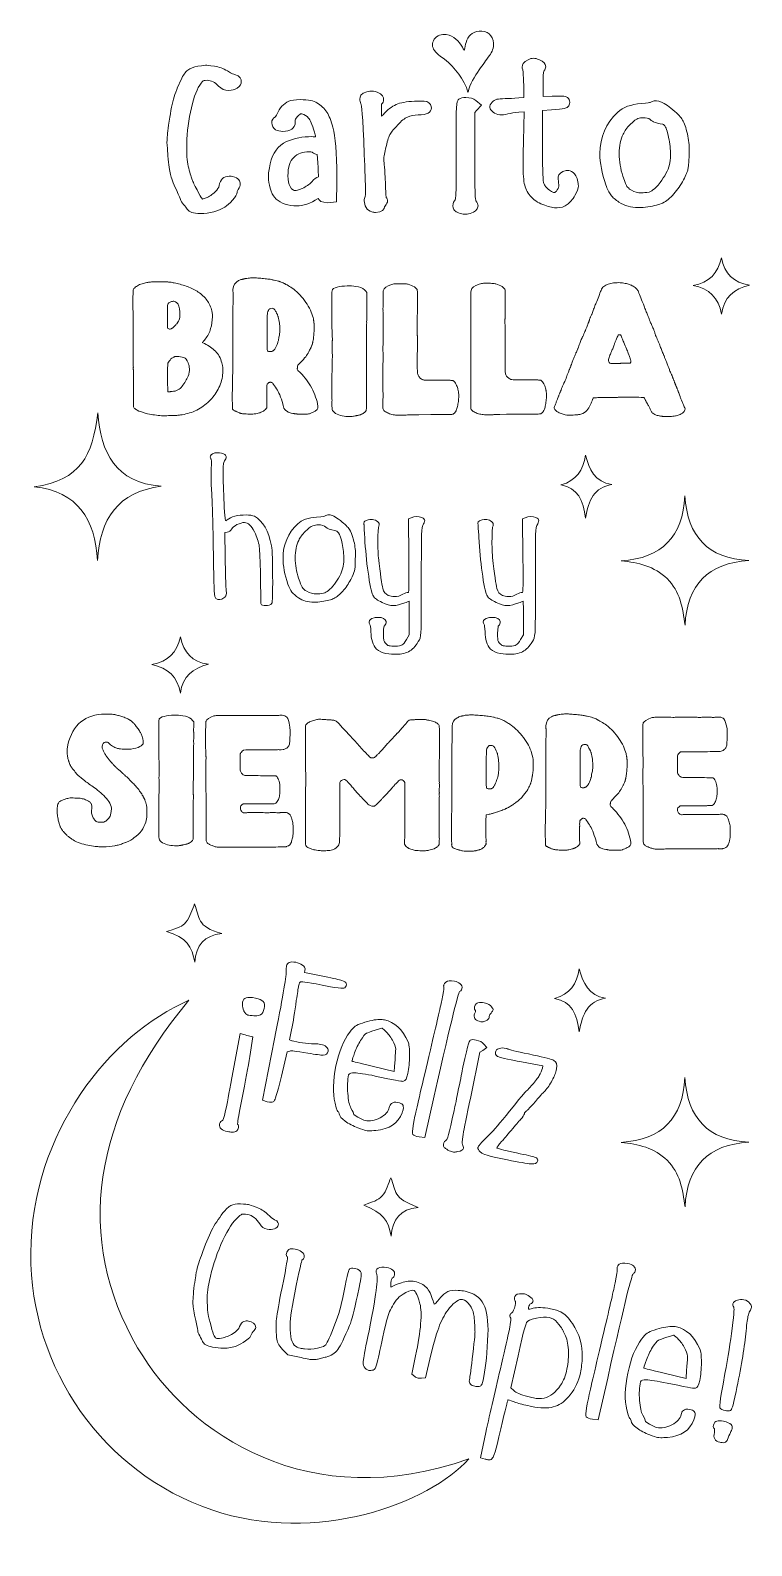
# Model space of a CAD drawing. Header units: millimetres. Extents: x 71 to 139, y 77 to 220.
import ezdxf

# ---------------------------------------------------------------- set-up
doc = ezdxf.new("R2010")
doc.units = ezdxf.units.MM
doc.header["$MEASUREMENT"] = 0
doc.layers.add('TRABAJO', color=7, linetype='Continuous', lineweight=0)

# ---------------------------------------------------------------- blocks, each defined once
blk = doc.blocks.new('Block_1')
at = {"layer": 'TRABAJO'}
for points, knots in [([(92.04, 174.32), (91.84, 174.4), (91.58, 174.45), (91.27, 174.45), (90.43, 174.45), (89.82, 174.29), (89.45, 173.97), (89.38, 173.91), (89.35, 173.9), (89.34, 173.9), (89.33, 173.91), (89.29, 173.96), (89.25, 174.23), (89.21, 174.5), (89.18, 175.06), (89.15, 175.89), (89.1, 177.2), (89.07, 178.06), (89.07, 178.46), (89.07, 179.35), (89.16, 179.54), (89.2, 179.58), (89.31, 179.71), (89.37, 179.82), (89.37, 179.93), (89.37, 180.01), (89.33, 180.08), (89.23, 180.17), (89.07, 180.29), (88.83, 180.35), (88.49, 180.35), (88.4, 180.35), (88.33, 180.34), (88.28, 180.33), (87.93, 180.25), (87.85, 180.08), (87.85, 179.94), (87.85, 179.88), (87.88, 179.81), (87.92, 179.77), (87.93, 179.76), (87.96, 179.71), (87.96, 179.41), (87.96, 179.24), (87.96, 179.1), (87.95, 179), (87.94, 178.9), (87.93, 178.7), (87.93, 178.38), (87.93, 177.72), (87.95, 177.1), (87.99, 176.55), (88.05, 175.6), (88.11, 173.66), (88.15, 170.79), (88.18, 168.83), (88.21, 167.69), (88.23, 167.29), (88.26, 166.72), (88.32, 166.59), (88.39, 166.53), (88.63, 166.38), (88.88, 166.39), (89.15, 166.58), (89.3, 166.68), (89.38, 166.83), (89.38, 167.02), (89.38, 167.04), (89.38, 167.1), (89.35, 167.46), (89.32, 167.84), (89.29, 168.85), (89.27, 170.48), (89.27, 170.48), (89.24, 172.78), (89.24, 172.78), (89.24, 172.78), (89.45, 172.81), (89.45, 172.81), (89.64, 172.85), (89.79, 172.96), (89.89, 173.14), (89.95, 173.27), (90.12, 173.4), (90.38, 173.53), (90.66, 173.66), (90.9, 173.73), (91.1, 173.73), (91.43, 173.73), (91.75, 173.43), (92.04, 172.85), (92.29, 172.35), (92.44, 171.88), (92.5, 171.46), (92.55, 171.04), (92.59, 170.11), (92.61, 168.7), (92.61, 168.43), (92.62, 168.16), (92.62, 167.88), (92.63, 167.59), (92.63, 167.35), (92.64, 167.14), (92.64, 166.93), (92.65, 166.75), (92.65, 166.58), (92.66, 166.41), (92.66, 166.28), (92.66, 166.19), (92.66, 166.19), (92.66, 166.04), (92.66, 166.04), (92.66, 166.04), (92.67, 166), (92.67, 166), (92.71, 165.9), (92.84, 165.86), (93.16, 165.86), (93.28, 165.86), (93.64, 165.86), (93.7, 166.08), (93.73, 166.17), (93.77, 166.46), (93.77, 168), (93.77, 169.97), (93.73, 171.12), (93.66, 171.52), (93.39, 172.94), (92.85, 173.88), (92.04, 174.32)], [0, 0, 0, 0, 1, 1, 1, 2, 2, 2, 3, 3, 3, 4, 4, 4, 5, 5, 5, 6, 6, 6, 7, 7, 7, 8, 8, 8, 9, 9, 9, 10, 10, 10, 11, 11, 11, 12, 12, 12, 13, 13, 13, 14, 14, 14, 15, 15, 15, 16, 16, 16, 17, 17, 17, 18, 18, 18, 19, 19, 19, 20, 20, 20, 21, 21, 21, 22, 22, 22, 23, 23, 23, 24, 24, 24, 25, 25, 25, 26, 26, 26, 27, 27, 27, 28, 28, 28, 29, 29, 29, 30, 30, 30, 31, 31, 31, 32, 32, 32, 33, 33, 33, 34, 34, 34, 35, 35, 35, 36, 36, 36, 37, 37, 37, 38, 38, 38, 39, 39, 39, 40, 40, 40, 41, 41, 41, 42, 42, 42, 43, 43, 43, 43]), ([(101.06, 173.08), (100.93, 173.28), (100.64, 173.55), (100.19, 173.91), (99.73, 174.28), (99.37, 174.46), (99.11, 174.46), (98.97, 174.46), (98.85, 174.43), (98.73, 174.36), (98.71, 174.34), (98.58, 174.3), (97.93, 174.25), (97.14, 174.18), (96.54, 173.96), (96.14, 173.6), (95.22, 172.73), (94.75, 171.64), (94.75, 170.37), (94.75, 169.64), (94.91, 168.8), (95.22, 167.89), (95.33, 167.57), (95.46, 167.32), (95.6, 167.13), (95.74, 166.95), (95.95, 166.77), (96.21, 166.6), (96.63, 166.32), (97.12, 166.18), (97.67, 166.18), (97.92, 166.18), (98.18, 166.2), (98.42, 166.24), (98.95, 166.31), (99.33, 166.41), (99.57, 166.53), (99.84, 166.66), (100.12, 166.89), (100.42, 167.23), (100.71, 167.56), (100.96, 167.93), (101.17, 168.33), (101.36, 168.71), (101.48, 168.97), (101.52, 169.14), (101.57, 169.31), (101.59, 169.66), (101.6, 170.2), (101.6, 170.27), (101.61, 170.37), (101.61, 170.48), (101.62, 170.6), (101.62, 170.68), (101.62, 170.73), (101.62, 171.19), (101.56, 171.65), (101.43, 172.1), (101.31, 172.56), (101.19, 172.88), (101.06, 173.08)], [0, 0, 0, 0, 1, 1, 1, 2, 2, 2, 3, 3, 3, 4, 4, 4, 5, 5, 5, 6, 6, 6, 7, 7, 7, 8, 8, 8, 9, 9, 9, 10, 10, 10, 11, 11, 11, 12, 12, 12, 13, 13, 13, 14, 14, 14, 15, 15, 15, 16, 16, 16, 17, 17, 17, 18, 18, 18, 19, 19, 19, 20, 20, 20, 20]), ([(107.91, 174.2), (107.62, 174.32), (107.2, 174.33), (106.89, 174.19), (106.89, 174.19), (106.64, 174.07), (106.64, 174.07), (106.64, 174.07), (106.68, 170.51), (106.68, 170.51), (106.69, 169.83), (106.69, 169.08), (106.69, 168.27), (106.69, 167.97), (106.69, 167.73), (106.68, 167.57), (106.68, 167.4), (106.67, 167.28), (106.66, 167.2), (106.65, 167.14), (106.65, 167.12), (106.65, 167.12), (106.64, 167.11), (106.64, 167.11), (106.63, 167.11), (106.49, 167.11), (106.32, 167.05), (106.11, 166.93), (105.86, 166.78), (105.59, 166.71), (105.32, 166.71), (105.09, 166.71), (104.9, 166.75), (104.73, 166.82), (104.47, 166.94), (104.29, 167.16), (104.21, 167.49), (104.12, 167.85), (103.98, 168.83), (103.8, 170.4), (103.76, 170.76), (103.74, 171.26), (103.74, 171.89), (103.74, 172.94), (103.8, 173.31), (103.84, 173.42), (103.84, 173.42), (103.87, 173.47), (103.87, 173.47), (103.87, 173.47), (103.87, 173.53), (103.87, 173.53), (103.87, 173.67), (103.78, 173.79), (103.62, 173.88), (103.47, 173.97), (103.29, 174.01), (103.1, 174.01), (103.04, 174.01), (102.95, 174), (102.82, 173.98), (102.66, 173.94), (102.57, 173.91), (102.51, 173.87), (102.47, 173.83), (102.41, 173.77), (102.41, 173.64), (102.41, 173.62), (102.42, 173.6), (102.42, 173.55), (102.43, 173.52), (102.43, 173.5), (102.43, 173.48), (102.43, 173.44), (102.44, 173.33), (102.45, 173.16), (102.45, 173.16), (102.48, 172.55), (102.48, 172.55), (102.5, 172.3), (102.51, 172.08), (102.52, 171.88), (102.6, 170.76), (102.71, 169.67), (102.87, 168.63), (103.03, 167.56), (103.18, 166.94), (103.32, 166.74), (103.42, 166.56), (103.7, 166.37), (104.15, 166.15), (104.55, 165.96), (104.9, 165.86), (105.21, 165.86), (105.5, 165.86), (105.87, 165.95), (106.3, 166.12), (106.37, 166.14), (106.46, 166.17), (106.55, 166.21), (106.61, 166.23), (106.67, 166.25), (106.71, 166.27), (106.71, 166.12), (106.72, 165.71), (106.72, 164.72), (106.72, 164.72), (106.72, 163.09), (106.72, 163.09), (106.72, 163.09), (106.45, 162.63), (106.45, 162.63), (106.3, 162.37), (106.16, 162.19), (106.03, 162.12), (105.91, 162.05), (105.7, 162.01), (105.41, 162.01), (105.41, 162.01), (105.27, 162.01), (105.27, 162.01), (104.95, 162.02), (104.81, 162.04), (104.75, 162.06), (104.68, 162.08), (104.59, 162.15), (104.5, 162.26), (104.39, 162.37), (104.33, 162.47), (104.31, 162.56), (104.29, 162.63), (104.27, 162.79), (104.27, 163.19), (104.27, 163.84), (104.35, 163.94), (104.36, 163.95), (104.49, 164.05), (104.55, 164.19), (104.52, 164.35), (104.48, 164.61), (104.21, 164.74), (103.73, 164.74), (103.66, 164.74), (103.55, 164.73), (103.39, 164.71), (103.08, 164.63), (102.91, 164.5), (102.91, 164.3), (102.91, 164.22), (102.94, 164.14), (102.99, 164.05), (103.03, 164), (103.09, 163.84), (103.09, 163.37), (103.09, 162.64), (103.26, 162.09), (103.61, 161.74), (103.85, 161.51), (104.15, 161.37), (104.51, 161.32), (104.91, 161.27), (105.23, 161.24), (105.46, 161.24), (105.99, 161.24), (106.44, 161.35), (106.77, 161.56), (107.11, 161.77), (107.41, 162.13), (107.68, 162.62), (107.77, 162.78), (107.82, 163.13), (107.84, 163.69), (107.85, 164.23), (107.86, 165.72), (107.86, 168.11), (107.86, 170.55), (107.87, 172.04), (107.89, 172.56), (107.91, 173.21), (107.97, 173.39), (108.01, 173.45), (108.12, 173.66), (108.18, 173.8), (108.18, 173.9), (108.18, 174.03), (108.09, 174.13), (107.91, 174.2)], [0, 0, 0, 0, 1, 1, 1, 2, 2, 2, 3, 3, 3, 4, 4, 4, 5, 5, 5, 6, 6, 6, 7, 7, 7, 8, 8, 8, 9, 9, 9, 10, 10, 10, 11, 11, 11, 12, 12, 12, 13, 13, 13, 14, 14, 14, 15, 15, 15, 16, 16, 16, 17, 17, 17, 18, 18, 18, 19, 19, 19, 20, 20, 20, 21, 21, 21, 22, 22, 22, 23, 23, 23, 24, 24, 24, 25, 25, 25, 26, 26, 26, 27, 27, 27, 28, 28, 28, 29, 29, 29, 30, 30, 30, 31, 31, 31, 32, 32, 32, 33, 33, 33, 34, 34, 34, 35, 35, 35, 36, 36, 36, 37, 37, 37, 38, 38, 38, 39, 39, 39, 40, 40, 40, 41, 41, 41, 42, 42, 42, 43, 43, 43, 44, 44, 44, 45, 45, 45, 46, 46, 46, 47, 47, 47, 48, 48, 48, 49, 49, 49, 50, 50, 50, 51, 51, 51, 52, 52, 52, 53, 53, 53, 54, 54, 54, 55, 55, 55, 56, 56, 56, 57, 57, 57, 58, 58, 58, 59, 59, 59, 60, 60, 60, 61, 61, 61, 62, 62, 62, 62]), ([(118.73, 174.2), (118.44, 174.32), (118.02, 174.33), (117.7, 174.19), (117.7, 174.19), (117.46, 174.07), (117.46, 174.07), (117.46, 174.07), (117.49, 170.51), (117.49, 170.51), (117.5, 169.83), (117.51, 169.08), (117.51, 168.27), (117.51, 167.97), (117.5, 167.73), (117.5, 167.57), (117.49, 167.4), (117.49, 167.28), (117.48, 167.2), (117.47, 167.14), (117.46, 167.12), (117.46, 167.12), (117.46, 167.11), (117.45, 167.11), (117.45, 167.11), (117.3, 167.11), (117.13, 167.05), (116.93, 166.93), (116.68, 166.78), (116.41, 166.71), (116.13, 166.71), (115.91, 166.71), (115.71, 166.75), (115.55, 166.82), (115.28, 166.94), (115.11, 167.16), (115.02, 167.49), (114.93, 167.85), (114.8, 168.83), (114.62, 170.4), (114.58, 170.76), (114.56, 171.26), (114.56, 171.89), (114.56, 172.94), (114.61, 173.31), (114.66, 173.42), (114.66, 173.42), (114.68, 173.47), (114.68, 173.47), (114.68, 173.47), (114.68, 173.53), (114.68, 173.53), (114.68, 173.67), (114.6, 173.79), (114.43, 173.88), (114.28, 173.97), (114.11, 174.01), (113.92, 174.01), (113.86, 174.01), (113.77, 174), (113.63, 173.98), (113.48, 173.94), (113.38, 173.91), (113.33, 173.87), (113.29, 173.83), (113.23, 173.77), (113.23, 173.64), (113.23, 173.62), (113.23, 173.6), (113.24, 173.55), (113.24, 173.52), (113.25, 173.5), (113.25, 173.48), (113.25, 173.44), (113.25, 173.33), (113.26, 173.16), (113.26, 173.16), (113.3, 172.55), (113.3, 172.55), (113.32, 172.3), (113.33, 172.08), (113.34, 171.88), (113.41, 170.76), (113.53, 169.67), (113.68, 168.63), (113.84, 167.56), (113.99, 166.94), (114.13, 166.74), (114.24, 166.56), (114.51, 166.37), (114.97, 166.15), (115.37, 165.96), (115.72, 165.86), (116.03, 165.86), (116.32, 165.86), (116.69, 165.95), (117.11, 166.12), (117.19, 166.14), (117.27, 166.17), (117.36, 166.21), (117.43, 166.23), (117.48, 166.25), (117.52, 166.27), (117.53, 166.12), (117.54, 165.71), (117.54, 164.72), (117.54, 164.72), (117.54, 163.09), (117.54, 163.09), (117.54, 163.09), (117.27, 162.63), (117.27, 162.63), (117.11, 162.37), (116.97, 162.19), (116.85, 162.12), (116.73, 162.05), (116.52, 162.01), (116.23, 162.01), (116.23, 162.01), (116.09, 162.01), (116.09, 162.01), (115.77, 162.02), (115.63, 162.04), (115.57, 162.06), (115.49, 162.08), (115.41, 162.15), (115.31, 162.26), (115.21, 162.37), (115.15, 162.47), (115.13, 162.56), (115.11, 162.63), (115.09, 162.79), (115.09, 163.19), (115.09, 163.84), (115.17, 163.94), (115.18, 163.95), (115.31, 164.05), (115.36, 164.19), (115.34, 164.35), (115.3, 164.61), (115.03, 164.74), (114.54, 164.74), (114.47, 164.74), (114.36, 164.73), (114.21, 164.71), (113.89, 164.63), (113.73, 164.5), (113.73, 164.3), (113.73, 164.22), (113.76, 164.14), (113.81, 164.05), (113.84, 164), (113.9, 163.84), (113.9, 163.37), (113.9, 162.64), (114.08, 162.09), (114.43, 161.74), (114.66, 161.51), (114.96, 161.37), (115.33, 161.32), (115.72, 161.27), (116.04, 161.24), (116.27, 161.24), (116.81, 161.24), (117.25, 161.35), (117.59, 161.56), (117.92, 161.77), (118.23, 162.13), (118.5, 162.62), (118.59, 162.78), (118.64, 163.13), (118.66, 163.69), (118.67, 164.23), (118.68, 165.72), (118.68, 168.11), (118.68, 170.55), (118.69, 172.04), (118.7, 172.56), (118.72, 173.21), (118.78, 173.39), (118.82, 173.45), (118.94, 173.66), (118.99, 173.8), (118.99, 173.9), (118.99, 174.03), (118.9, 174.13), (118.73, 174.2)], [0, 0, 0, 0, 1, 1, 1, 2, 2, 2, 3, 3, 3, 4, 4, 4, 5, 5, 5, 6, 6, 6, 7, 7, 7, 8, 8, 8, 9, 9, 9, 10, 10, 10, 11, 11, 11, 12, 12, 12, 13, 13, 13, 14, 14, 14, 15, 15, 15, 16, 16, 16, 17, 17, 17, 18, 18, 18, 19, 19, 19, 20, 20, 20, 21, 21, 21, 22, 22, 22, 23, 23, 23, 24, 24, 24, 25, 25, 25, 26, 26, 26, 27, 27, 27, 28, 28, 28, 29, 29, 29, 30, 30, 30, 31, 31, 31, 32, 32, 32, 33, 33, 33, 34, 34, 34, 35, 35, 35, 36, 36, 36, 37, 37, 37, 38, 38, 38, 39, 39, 39, 40, 40, 40, 41, 41, 41, 42, 42, 42, 43, 43, 43, 44, 44, 44, 45, 45, 45, 46, 46, 46, 47, 47, 47, 48, 48, 48, 49, 49, 49, 50, 50, 50, 51, 51, 51, 52, 52, 52, 53, 53, 53, 54, 54, 54, 55, 55, 55, 56, 56, 56, 57, 57, 57, 58, 58, 58, 59, 59, 59, 60, 60, 60, 61, 61, 61, 62, 62, 62, 62]), ([(100.51, 170.25), (100.51, 169.91), (100.48, 169.63), (100.42, 169.42), (100.29, 168.92), (100.02, 168.41), (99.62, 167.89), (99.22, 167.38), (98.88, 167.09), (98.59, 167.03), (98.34, 166.98), (98.12, 166.96), (97.95, 166.96), (97.6, 166.96), (97.28, 167.04), (97, 167.21), (96.8, 167.33), (96.65, 167.46), (96.57, 167.59), (96.49, 167.72), (96.37, 168.01), (96.23, 168.45), (96.02, 169.07), (95.91, 169.71), (95.91, 170.37), (95.91, 171.04), (96.02, 171.6), (96.24, 172.04), (96.37, 172.32), (96.58, 172.6), (96.86, 172.88), (97.13, 173.16), (97.37, 173.34), (97.58, 173.42), (97.74, 173.48), (97.91, 173.51), (98.08, 173.51), (98.41, 173.51), (98.66, 173.44), (98.81, 173.29), (98.96, 173.14), (99.24, 173.04), (99.67, 172.98), (99.79, 172.96), (99.9, 172.89), (100, 172.75), (100.13, 172.57), (100.26, 172.22), (100.36, 171.73), (100.46, 171.23), (100.51, 170.73), (100.51, 170.25)], [0, 0, 0, 0, 1, 1, 1, 2, 2, 2, 3, 3, 3, 4, 4, 4, 5, 5, 5, 6, 6, 6, 7, 7, 7, 8, 8, 8, 9, 9, 9, 10, 10, 10, 11, 11, 11, 12, 12, 12, 13, 13, 13, 14, 14, 14, 15, 15, 15, 16, 16, 16, 17, 17, 17, 17])]:
    blk.add_open_spline(points, degree=3, knots=knots, dxfattribs=at)
blk = doc.blocks.new('Block_2')
at = {"layer": 'TRABAJO'}
for points, knots in [([(98.34, 124.26), (98.22, 124.28), (98.13, 124.3), (98.06, 124.3), (97.25, 124.32), (96.48, 124.4), (95.79, 124.55), (95.63, 124.58), (95.59, 124.6), (95.57, 124.61), (95.57, 124.61), (95.36, 124.69), (95.36, 124.69), (95.36, 124.69), (95.56, 125.64), (95.56, 125.64), (95.71, 126.37), (95.86, 127.31), (96.01, 128.43), (96.11, 129.1), (96.18, 129.56), (96.23, 129.79), (96.29, 130.08), (96.37, 130.17), (96.4, 130.18), (96.46, 130.21), (96.79, 130.22), (98.46, 129.87), (100.38, 129.47), (100.53, 129.58), (100.6, 129.63), (100.73, 129.73), (100.78, 129.86), (100.75, 130.02), (100.75, 130.17), (100.53, 130.26), (100.33, 130.31), (100.09, 130.38), (99.55, 130.51), (98.69, 130.69), (98.69, 130.69), (96.79, 131.08), (96.79, 131.08), (96.79, 131.08), (96.83, 131.26), (96.83, 131.26), (96.87, 131.49), (96.79, 131.67), (96.59, 131.78), (96.41, 131.9), (96.2, 131.99), (95.96, 132.04), (95.68, 132.09), (95.48, 132.09), (95.34, 132.01), (95.21, 131.96), (95.12, 131.85), (95.09, 131.7), (95.06, 131.59), (95.05, 131.41), (95.05, 131.16), (95.05, 130.61), (94.68, 128.46), (93.95, 124.78), (93.95, 124.78), (92.79, 118.97), (92.79, 118.97), (92.79, 118.97), (93.26, 118.82), (93.26, 118.82), (93.26, 118.82), (93.46, 118.78), (93.46, 118.78), (93.51, 118.77), (93.56, 118.77), (93.6, 118.77), (93.77, 118.77), (93.86, 118.84), (93.92, 118.91), (93.99, 119.01), (94.14, 119.36), (94.61, 121.26), (94.61, 121.26), (95.14, 123.55), (95.14, 123.55), (95.14, 123.55), (95.41, 123.62), (95.41, 123.62), (95.52, 123.66), (95.9, 123.65), (97.1, 123.43), (97.86, 123.3), (98.34, 123.24), (98.56, 123.24), (98.81, 123.25), (98.97, 123.38), (99.02, 123.62), (99.05, 123.77), (98.99, 123.9), (98.85, 124.03), (98.72, 124.14), (98.55, 124.22), (98.34, 124.26)], [0, 0, 0, 0, 1, 1, 1, 2, 2, 2, 3, 3, 3, 4, 4, 4, 5, 5, 5, 6, 6, 6, 7, 7, 7, 8, 8, 8, 9, 9, 9, 10, 10, 10, 11, 11, 11, 12, 12, 12, 13, 13, 13, 14, 14, 14, 15, 15, 15, 16, 16, 16, 17, 17, 17, 18, 18, 18, 19, 19, 19, 20, 20, 20, 21, 21, 21, 22, 22, 22, 23, 23, 23, 24, 24, 24, 25, 25, 25, 26, 26, 26, 27, 27, 27, 28, 28, 28, 29, 29, 29, 30, 30, 30, 31, 31, 31, 32, 32, 32, 33, 33, 33, 34, 34, 34, 34]), ([(111.71, 129.53), (111.75, 129.72), (111.69, 129.89), (111.54, 130.01), (111.4, 130.12), (111.22, 130.2), (111, 130.25), (110.61, 130.33), (110.35, 130.3), (110.19, 130.17), (110.08, 130.09), (110.01, 129.99), (109.99, 129.89), (109.98, 129.85), (109.97, 129.78), (109.99, 129.57), (109.99, 129.5), (109.97, 129.24), (109.8, 128.42), (109.67, 127.81), (109.31, 126.23), (108.72, 123.73), (107.93, 120.43), (107.44, 118.32), (107.26, 117.46), (106.94, 115.91), (107.02, 115.79), (107.06, 115.72), (107.13, 115.61), (107.33, 115.53), (107.66, 115.49), (107.66, 115.49), (108.19, 115.43), (108.19, 115.43), (108.19, 115.43), (109.09, 119.38), (109.09, 119.38), (110.82, 127.1), (111.35, 129.04), (111.49, 129.27), (111.57, 129.3), (111.67, 129.36), (111.71, 129.53)], [0, 0, 0, 0, 1, 1, 1, 2, 2, 2, 3, 3, 3, 4, 4, 4, 5, 5, 5, 6, 6, 6, 7, 7, 7, 8, 8, 8, 9, 9, 9, 10, 10, 10, 11, 11, 11, 12, 12, 12, 13, 13, 13, 14, 14, 14, 14]), ([(92.87, 128.32), (92.75, 128.46), (92.5, 128.57), (92.13, 128.64), (91.72, 128.73), (91.43, 128.74), (91.25, 128.68), (91.25, 128.68), (91.25, 128.68), (91.25, 128.68), (91.08, 128.62), (90.97, 128.48), (90.92, 128.27), (90.88, 128.06), (90.91, 127.8), (91.01, 127.51), (91.01, 127.51), (91.02, 127.49), (91.02, 127.49), (91.02, 127.48), (91.02, 127.48), (91.02, 127.48), (91.03, 127.46), (91.04, 127.44), (91.05, 127.42), (91.14, 127.2), (91.26, 127.07), (91.43, 127.04), (91.44, 127.03), (91.49, 127.02), (91.83, 126.99), (91.94, 126.98), (92.05, 126.97), (92.14, 126.97), (92.34, 126.97), (92.5, 127), (92.61, 127.07), (92.79, 127.17), (92.91, 127.37), (92.97, 127.65), (93.03, 127.95), (93, 128.17), (92.87, 128.32)], [0, 0, 0, 0, 1, 1, 1, 2, 2, 2, 3, 3, 3, 4, 4, 4, 5, 5, 5, 6, 6, 6, 7, 7, 7, 8, 8, 8, 9, 9, 9, 10, 10, 10, 11, 11, 11, 12, 12, 12, 13, 13, 13, 14, 14, 14, 14]), ([(113.51, 126.41), (113.55, 126.4), (113.59, 126.4), (113.63, 126.4), (113.74, 126.4), (113.86, 126.43), (113.99, 126.49), (114.17, 126.58), (114.28, 126.69), (114.3, 126.81), (114.32, 126.88), (114.3, 126.92), (114.29, 126.93), (114.29, 126.93), (114.29, 127), (114.47, 127.21), (114.62, 127.4), (114.65, 127.48), (114.66, 127.52), (114.68, 127.6), (114.63, 127.7), (114.52, 127.83), (114.4, 128), (114.17, 128.12), (113.83, 128.19), (113.6, 128.24), (113.4, 128.24), (113.23, 128.19), (113.12, 128.17), (112.97, 128.08), (112.91, 127.81), (112.87, 127.63), (112.93, 127.52), (113, 127.46), (113, 127.46), (113.03, 127.41), (112.94, 127.21), (112.92, 127.17), (112.9, 127.12), (112.88, 127.05), (112.85, 126.89), (112.89, 126.74), (113.01, 126.63), (113.11, 126.53), (113.28, 126.46), (113.51, 126.41)], [0, 0, 0, 0, 1, 1, 1, 2, 2, 2, 3, 3, 3, 4, 4, 4, 5, 5, 5, 6, 6, 6, 7, 7, 7, 8, 8, 8, 9, 9, 9, 10, 10, 10, 11, 11, 11, 12, 12, 12, 13, 13, 13, 14, 14, 14, 15, 15, 15, 15]), ([(104.38, 126.58), (104.23, 126.61), (104.07, 126.63), (103.91, 126.62), (103.5, 126.62), (102.95, 126.5), (102.27, 126.28), (101.97, 126.19), (101.76, 126.09), (101.6, 125.98), (101.45, 125.87), (101.28, 125.69), (101.08, 125.42), (100.5, 124.67), (100.06, 123.59), (99.77, 122.21), (99.48, 120.81), (99.45, 119.63), (99.68, 118.7), (99.86, 117.94), (99.94, 117.87), (100.02, 117.85), (100.02, 117.85), (100.05, 117.82), (100.07, 117.67), (100.1, 117.46), (100.29, 117.23), (100.64, 116.97), (100.98, 116.73), (101.39, 116.52), (101.85, 116.34), (102.21, 116.2), (102.45, 116.12), (102.58, 116.1), (102.65, 116.08), (102.76, 116.07), (102.89, 116.07), (103.06, 116.07), (103.28, 116.08), (103.54, 116.11), (104.83, 116.22), (105.67, 116.77), (106.03, 117.76), (106.09, 117.94), (106.13, 118.04), (106.14, 118.1), (106.18, 118.3), (106.16, 118.45), (106.07, 118.55), (105.99, 118.64), (105.85, 118.71), (105.65, 118.75), (105.07, 118.87), (104.88, 118.56), (104.82, 118.28), (104.74, 117.89), (104.45, 117.57), (103.95, 117.3), (103.44, 117.04), (102.96, 116.95), (102.53, 117.04), (102.46, 117.06), (102.37, 117.09), (102.27, 117.13), (101.55, 117.5), (101.44, 117.63), (101.42, 117.67), (101.43, 117.74), (101.4, 117.86), (101.19, 118.22), (101.04, 118.48), (100.94, 118.95), (100.89, 119.61), (100.84, 120.28), (100.87, 120.87), (100.97, 121.37), (101.01, 121.53), (101.29, 121.56), (101.52, 121.56), (101.89, 121.55), (102.56, 121.45), (103.5, 121.26), (103.5, 121.26), (104.52, 121.04), (104.52, 121.04), (106.04, 120.73), (106.14, 120.75), (106.18, 120.76), (106.36, 120.79), (106.48, 121.02), (106.58, 121.51), (106.69, 122), (106.74, 122.57), (106.75, 123.21), (106.75, 123.86), (106.7, 124.29), (106.6, 124.5), (106.06, 125.69), (105.31, 126.39), (104.38, 126.58)], [0, 0, 0, 0, 1, 1, 1, 2, 2, 2, 3, 3, 3, 4, 4, 4, 5, 5, 5, 6, 6, 6, 7, 7, 7, 8, 8, 8, 9, 9, 9, 10, 10, 10, 11, 11, 11, 12, 12, 12, 13, 13, 13, 14, 14, 14, 15, 15, 15, 16, 16, 16, 17, 17, 17, 18, 18, 18, 19, 19, 19, 20, 20, 20, 21, 21, 21, 22, 22, 22, 23, 23, 23, 24, 24, 24, 25, 25, 25, 26, 26, 26, 27, 27, 27, 28, 28, 28, 29, 29, 29, 30, 30, 30, 31, 31, 31, 32, 32, 32, 33, 33, 33, 33]), ([(91.32, 125.11), (91.09, 125.17), (90.92, 125.23), (90.8, 125.26), (90.8, 125.26), (90.7, 125.29), (90.7, 125.29), (90.7, 125.29), (89.9, 121.09), (89.9, 121.09), (89.9, 121.09), (89.9, 121.08), (89.9, 121.08), (89.62, 119.58), (89.42, 118.54), (89.31, 117.99), (89.15, 117.21), (89.05, 117.06), (89.02, 117.03), (88.92, 117.01), (88.79, 116.94), (88.74, 116.72), (88.7, 116.53), (88.75, 116.37), (88.88, 116.24), (89.03, 116.13), (89.23, 116.04), (89.5, 115.99), (89.65, 115.96), (89.79, 115.94), (89.9, 115.94), (90, 115.94), (90.09, 115.95), (90.17, 115.97), (90.29, 116), (90.46, 116.09), (90.52, 116.37), (90.55, 116.53), (90.5, 116.63), (90.45, 116.68), (90.44, 116.78), (90.5, 117.25), (90.84, 119.02), (91.19, 120.82), (91.44, 122.15), (91.6, 123.1), (91.6, 123.1), (91.9, 124.96), (91.9, 124.96), (91.9, 124.96), (91.82, 124.97), (91.82, 124.97), (91.71, 125), (91.54, 125.04), (91.32, 125.11)], [0, 0, 0, 0, 1, 1, 1, 2, 2, 2, 3, 3, 3, 4, 4, 4, 5, 5, 5, 6, 6, 6, 7, 7, 7, 8, 8, 8, 9, 9, 9, 10, 10, 10, 11, 11, 11, 12, 12, 12, 13, 13, 13, 14, 14, 14, 15, 15, 15, 16, 16, 16, 17, 17, 17, 18, 18, 18, 18]), ([(105.3, 121.7), (105.3, 121.7), (103.33, 122.17), (103.33, 122.17), (101.84, 122.51), (101.4, 122.63), (101.28, 122.67), (101.29, 122.68), (101.29, 122.7), (101.29, 122.71), (101.32, 122.86), (101.41, 123.12), (101.54, 123.46), (101.69, 123.87), (101.88, 124.26), (102.11, 124.64), (102.33, 125.01), (102.52, 125.24), (102.67, 125.32), (102.78, 125.37), (103.05, 125.46), (103.47, 125.6), (104.01, 125.77), (104.12, 125.79), (104.14, 125.79), (104.15, 125.79), (104.21, 125.76), (104.47, 125.51), (104.47, 125.51), (104.47, 125.51), (104.47, 125.51), (104.7, 125.3), (104.92, 125.01), (105.12, 124.66), (105.32, 124.31), (105.42, 124.02), (105.43, 123.8), (105.43, 123.66), (105.41, 123.32), (105.37, 122.82), (105.33, 122.29), (105.3, 121.98), (105.3, 121.85), (105.3, 121.85), (105.3, 121.7), (105.3, 121.7)], [0, 0, 0, 0, 1, 1, 1, 2, 2, 2, 3, 3, 3, 4, 4, 4, 5, 5, 5, 6, 6, 6, 7, 7, 7, 8, 8, 8, 9, 9, 9, 10, 10, 10, 11, 11, 11, 12, 12, 12, 13, 13, 13, 14, 14, 14, 15, 15, 15, 15]), ([(112.54, 119.28), (112.54, 119.28), (113.42, 123.51), (113.42, 123.51), (113.42, 123.51), (113.7, 123.69), (113.7, 123.69), (113.7, 123.69), (114.06, 123.96), (114.06, 123.96), (114.06, 123.96), (113.78, 124.29), (113.78, 124.29), (113.64, 124.48), (113.39, 124.6), (113.06, 124.67), (112.81, 124.73), (112.64, 124.72), (112.52, 124.67), (112.44, 124.64), (112.33, 124.59), (111.81, 122.11), (111.73, 121.7), (111.59, 121.02), (111.4, 120.08), (111.21, 119.13), (111.07, 118.44), (110.97, 118), (110.48, 115.61), (110.3, 115.24), (110.26, 115.2), (110.1, 115.12), (110, 114.99), (109.96, 114.8), (109.93, 114.64), (109.98, 114.54), (110.03, 114.49), (110.09, 114.43), (110.21, 114.35), (110.39, 114.24), (110.55, 114.15), (110.69, 114.1), (110.82, 114.07), (110.87, 114.06), (110.93, 114.05), (110.99, 114.05), (111.08, 114.05), (111.19, 114.07), (111.32, 114.09), (111.65, 114.15), (111.81, 114.26), (111.85, 114.41), (111.87, 114.5), (111.84, 114.63), (111.76, 114.81), (111.74, 114.84), (111.7, 114.99), (111.82, 115.72), (111.92, 116.27), (112.16, 117.47), (112.54, 119.28)], [0, 0, 0, 0, 1, 1, 1, 2, 2, 2, 3, 3, 3, 4, 4, 4, 5, 5, 5, 6, 6, 6, 7, 7, 7, 8, 8, 8, 9, 9, 9, 10, 10, 10, 11, 11, 11, 12, 12, 12, 13, 13, 13, 14, 14, 14, 15, 15, 15, 16, 16, 16, 17, 17, 17, 18, 18, 18, 19, 19, 19, 20, 20, 20, 20]), ([(120.42, 122.74), (120.2, 122.86), (119.57, 123.03), (118.49, 123.25), (117.19, 123.53), (116.39, 123.71), (116.09, 123.81), (116.07, 123.82), (116.05, 123.83), (116.01, 123.84), (115.96, 123.86), (115.92, 123.87), (115.9, 123.87), (115.62, 123.93), (115.42, 123.93), (115.26, 123.88), (115, 123.82), (114.92, 123.65), (114.89, 123.53), (114.86, 123.4), (114.91, 123.27), (115.04, 123.15), (115.1, 123.09), (115.32, 123), (116.39, 122.78), (116.82, 122.69), (117.13, 122.63), (117.35, 122.6), (117.35, 122.6), (119.38, 122.23), (119.38, 122.23), (119.38, 122.23), (119.34, 122.01), (119.34, 122.01), (119.29, 121.78), (119.19, 121.54), (119.04, 121.3), (118.91, 121.1), (118.69, 120.8), (118.37, 120.42), (117.93, 119.9), (117.82, 119.83), (117.78, 119.81), (117.75, 119.79), (117.68, 119.74), (116.23, 117.94), (115.3, 116.78), (114.68, 116.06), (114.4, 115.78), (113.41, 114.82), (113.25, 114.59), (113.23, 114.48), (113.21, 114.37), (113.28, 114.24), (113.47, 114.05), (113.58, 113.94), (113.88, 113.75), (115.23, 113.47), (115.23, 113.47), (116.02, 113.31), (116.02, 113.31), (117.14, 113.09), (117.88, 112.96), (118.23, 112.93), (118.27, 112.93), (118.32, 112.93), (118.39, 112.93), (118.58, 112.93), (118.84, 112.96), (118.89, 113.19), (118.91, 113.29), (118.9, 113.49), (118.6, 113.58), (118.42, 113.64), (117.84, 113.77), (116.88, 113.97), (115.48, 114.26), (115.1, 114.4), (115.01, 114.45), (115.04, 114.52), (115.15, 114.68), (115.5, 115.07), (115.68, 115.27), (115.98, 115.63), (116.38, 116.11), (116.79, 116.61), (117.08, 116.95), (117.26, 117.13), (117.48, 117.36), (117.61, 117.54), (117.63, 117.68), (117.66, 117.79), (117.71, 117.87), (117.79, 117.92), (117.85, 117.96), (118.01, 118.1), (118.68, 118.86), (119.28, 119.55), (119.46, 119.73), (119.5, 119.77), (119.74, 120.01), (119.97, 120.32), (120.19, 120.72), (120.41, 121.11), (120.57, 121.46), (120.64, 121.78), (120.64, 121.78), (120.68, 121.94), (120.68, 121.94), (120.76, 122.34), (120.68, 122.61), (120.42, 122.74)], [0, 0, 0, 0, 1, 1, 1, 2, 2, 2, 3, 3, 3, 4, 4, 4, 5, 5, 5, 6, 6, 6, 7, 7, 7, 8, 8, 8, 9, 9, 9, 10, 10, 10, 11, 11, 11, 12, 12, 12, 13, 13, 13, 14, 14, 14, 15, 15, 15, 16, 16, 16, 17, 17, 17, 18, 18, 18, 19, 19, 19, 20, 20, 20, 21, 21, 21, 22, 22, 22, 23, 23, 23, 24, 24, 24, 25, 25, 25, 26, 26, 26, 27, 27, 27, 28, 28, 28, 29, 29, 29, 30, 30, 30, 31, 31, 31, 32, 32, 32, 33, 33, 33, 34, 34, 34, 35, 35, 35, 36, 36, 36, 37, 37, 37, 37])]:
    blk.add_open_spline(points, degree=3, knots=knots, dxfattribs=at)
blk = doc.blocks.new('Block_3')
at = {"layer": 'TRABAJO'}
for points, knots in [([(94.3, 107.13), (94.33, 107.28), (94.3, 107.49), (93.95, 107.64), (93.81, 107.7), (93.58, 107.88), (93.27, 108.17), (92.95, 108.46), (92.6, 108.68), (92.21, 108.82), (91.81, 108.97), (91.58, 109.05), (91.49, 109.07), (91.39, 109.09), (91.14, 109.11), (90.72, 109.13), (90.72, 109.13), (90.72, 109.13), (90.72, 109.13), (90.34, 109.15), (90.03, 109.1), (89.81, 108.98), (89.58, 108.87), (89.33, 108.64), (89.06, 108.28), (88.63, 107.72), (88.26, 107.16), (87.98, 106.62), (87.71, 106.07), (87.38, 105.28), (87.01, 104.26), (86.77, 103.57), (86.61, 103.05), (86.54, 102.73), (86.51, 102.6), (86.45, 102.18), (86.34, 101.43), (86.24, 100.56), (86.2, 99.97), (86.21, 99.65), (86.23, 99.32), (86.32, 98.8), (86.48, 98.09), (86.64, 97.34), (86.68, 97.11), (86.69, 97.06), (86.68, 96.99), (86.7, 96.89), (86.85, 96.62), (86.98, 96.39), (87.07, 96.22), (87.12, 96.1), (87.21, 95.85), (87.53, 95.68), (88.08, 95.57), (88.43, 95.49), (88.77, 95.45), (89.1, 95.45), (89.57, 95.45), (90, 95.53), (90.38, 95.69), (90.62, 95.78), (90.9, 95.94), (91.19, 96.15), (91.61, 96.44), (91.68, 96.58), (91.7, 96.66), (91.71, 96.72), (91.76, 96.84), (91.93, 97.04), (92.06, 97.17), (92.13, 97.29), (92.16, 97.4), (92.2, 97.62), (92.06, 97.8), (91.73, 97.95), (91.67, 97.97), (91.58, 98), (91.47, 98.02), (91.21, 98.08), (90.85, 98.03), (90.63, 97.51), (90.55, 97.28), (90.34, 97.06), (90.01, 96.84), (89.67, 96.63), (89.3, 96.48), (88.92, 96.41), (88.61, 96.37), (88.51, 96.37), (88.47, 96.38), (88.37, 96.4), (88.29, 96.48), (88.22, 96.62), (88.14, 96.77), (88.04, 97.09), (87.93, 97.55), (87.78, 98.06), (87.69, 98.42), (87.65, 98.64), (87.62, 98.86), (87.59, 99.27), (87.56, 99.85), (87.53, 100.36), (87.6, 101.04), (87.77, 101.88), (88.01, 103), (88.38, 104.15), (88.86, 105.28), (89.35, 106.41), (89.85, 107.24), (90.33, 107.73), (90.62, 108.02), (90.77, 108.12), (90.85, 108.15), (90.92, 108.18), (91.08, 108.2), (91.39, 108.14), (91.84, 108.04), (92.23, 107.74), (92.54, 107.24), (92.7, 106.97), (92.94, 106.8), (93.25, 106.74), (93.51, 106.68), (93.74, 106.7), (93.94, 106.77), (94.15, 106.85), (94.27, 106.97), (94.3, 107.13)], [0, 0, 0, 0, 1, 1, 1, 2, 2, 2, 3, 3, 3, 4, 4, 4, 5, 5, 5, 6, 6, 6, 7, 7, 7, 8, 8, 8, 9, 9, 9, 10, 10, 10, 11, 11, 11, 12, 12, 12, 13, 13, 13, 14, 14, 14, 15, 15, 15, 16, 16, 16, 17, 17, 17, 18, 18, 18, 19, 19, 19, 20, 20, 20, 21, 21, 21, 22, 22, 22, 23, 23, 23, 24, 24, 24, 25, 25, 25, 26, 26, 26, 27, 27, 27, 28, 28, 28, 29, 29, 29, 30, 30, 30, 31, 31, 31, 32, 32, 32, 33, 33, 33, 34, 34, 34, 35, 35, 35, 36, 36, 36, 37, 37, 37, 38, 38, 38, 39, 39, 39, 40, 40, 40, 41, 41, 41, 42, 42, 42, 43, 43, 43, 43]), ([(101.59, 103), (101.59, 103), (101.56, 103), (101.56, 103), (101.3, 103.06), (101.14, 103.04), (101.06, 102.97), (101.01, 102.93), (100.96, 102.9), (100.64, 101.38), (100.64, 101.38), (100.38, 100.11), (100.38, 100.11), (100.19, 99.2), (99.91, 98.29), (99.54, 97.38), (99.07, 96.23), (98.88, 95.88), (98.8, 95.79), (98.73, 95.7), (98.53, 95.57), (98.03, 95.46), (97.61, 95.38), (97.19, 95.35), (96.79, 95.39), (96.67, 95.4), (96.53, 95.42), (96.36, 95.46), (96.17, 95.5), (95.99, 95.6), (95.81, 95.76), (95.5, 96.1), (95.37, 96.85), (95.44, 97.97), (95.47, 98.6), (95.71, 100.01), (96.16, 102.17), (96.43, 103.46), (96.53, 103.77), (96.56, 103.84), (96.66, 103.88), (96.72, 103.96), (96.75, 104.07), (96.8, 104.3), (96.71, 104.49), (96.5, 104.6), (96.35, 104.72), (96.14, 104.8), (95.9, 104.85), (95.63, 104.91), (95.44, 104.9), (95.31, 104.81), (95.19, 104.73), (95.11, 104.61), (95.07, 104.45), (95.04, 104.27), (95.1, 104.17), (95.17, 104.11), (95.18, 103.99), (95.13, 103.45), (94.66, 101.2), (94.37, 99.74), (94.19, 98.75), (94.13, 98.24), (94.07, 97.73), (94.07, 97.14), (94.14, 96.48), (94.17, 96.23), (94.22, 96.04), (94.29, 95.9), (94.36, 95.75), (94.5, 95.57), (94.7, 95.34), (94.7, 95.34), (95.21, 94.82), (95.21, 94.82), (95.21, 94.82), (96.46, 94.56), (96.46, 94.56), (96.76, 94.5), (97.01, 94.45), (97.19, 94.42), (97.34, 94.39), (97.48, 94.38), (97.6, 94.38), (97.64, 94.38), (97.67, 94.38), (97.7, 94.38), (97.85, 94.39), (97.96, 94.4), (98.02, 94.41), (98.09, 94.42), (98.21, 94.45), (98.39, 94.5), (98.55, 94.55), (98.71, 94.59), (98.84, 94.62), (99.31, 94.74), (99.69, 94.98), (99.95, 95.34), (100.2, 95.69), (100.57, 96.43), (101.06, 97.62), (101.26, 98.07), (101.51, 99.02), (101.81, 100.46), (101.81, 100.46), (101.97, 101.22), (101.97, 101.22), (102.18, 102.24), (102.17, 102.5), (102.15, 102.6), (102.11, 102.8), (101.92, 102.93), (101.59, 103)], [0, 0, 0, 0, 1, 1, 1, 2, 2, 2, 3, 3, 3, 4, 4, 4, 5, 5, 5, 6, 6, 6, 7, 7, 7, 8, 8, 8, 9, 9, 9, 10, 10, 10, 11, 11, 11, 12, 12, 12, 13, 13, 13, 14, 14, 14, 15, 15, 15, 16, 16, 16, 17, 17, 17, 18, 18, 18, 19, 19, 19, 20, 20, 20, 21, 21, 21, 22, 22, 22, 23, 23, 23, 24, 24, 24, 25, 25, 25, 26, 26, 26, 27, 27, 27, 28, 28, 28, 29, 29, 29, 30, 30, 30, 31, 31, 31, 32, 32, 32, 33, 33, 33, 34, 34, 34, 35, 35, 35, 36, 36, 36, 37, 37, 37, 38, 38, 38, 38]), ([(128.14, 102.77), (128.18, 102.96), (128.13, 103.13), (127.98, 103.25), (127.84, 103.36), (127.66, 103.44), (127.44, 103.49), (127.05, 103.57), (126.78, 103.55), (126.62, 103.41), (126.51, 103.33), (126.45, 103.23), (126.43, 103.13), (126.41, 103.07), (126.41, 102.97), (126.42, 102.81), (126.43, 102.75), (126.41, 102.52), (126.23, 101.66), (126.11, 101.06), (125.76, 99.52), (125.16, 96.97), (124.37, 93.67), (123.88, 91.56), (123.7, 90.7), (123.37, 89.15), (123.45, 89.03), (123.5, 88.96), (123.57, 88.85), (123.76, 88.77), (124.1, 88.73), (124.1, 88.73), (124.63, 88.67), (124.63, 88.67), (124.63, 88.67), (125.53, 92.62), (125.53, 92.62), (127.26, 100.34), (127.79, 102.28), (127.93, 102.51), (128.01, 102.54), (128.11, 102.6), (128.14, 102.77)], [0, 0, 0, 0, 1, 1, 1, 2, 2, 2, 3, 3, 3, 4, 4, 4, 5, 5, 5, 6, 6, 6, 7, 7, 7, 8, 8, 8, 9, 9, 9, 10, 10, 10, 11, 11, 11, 12, 12, 12, 13, 13, 13, 14, 14, 14, 14]), ([(113.71, 92.42), (113.71, 92.42), (113.79, 92.79), (113.79, 92.79), (113.98, 93.77), (114.11, 95.1), (114.18, 96.75), (114.22, 98.02), (114.08, 98.98), (113.76, 99.62), (113.42, 100.27), (112.84, 100.69), (112.02, 100.86), (111.81, 100.9), (111.59, 100.93), (111.36, 100.94), (110.93, 100.96), (110.6, 100.92), (110.36, 100.82), (110.12, 100.71), (109.86, 100.49), (109.58, 100.13), (109.25, 99.74), (109.13, 99.65), (109.09, 99.63), (109.08, 99.65), (109.03, 99.72), (108.97, 99.96), (108.8, 100.52), (108.59, 100.95), (108.34, 101.22), (108.08, 101.49), (107.71, 101.68), (107.24, 101.78), (106.85, 101.86), (106.42, 101.82), (105.97, 101.65), (105.55, 101.52), (105.25, 101.4), (105.03, 101.28), (105.01, 101.27), (105, 101.26), (104.98, 101.25), (104.97, 101.3), (104.97, 101.39), (104.97, 101.58), (104.98, 101.65), (104.99, 101.74), (105.01, 101.84), (105.05, 102.05), (105.1, 102.09), (105.11, 102.1), (105.22, 102.17), (105.29, 102.27), (105.32, 102.39), (105.36, 102.58), (105.3, 102.75), (105.15, 102.87), (105.01, 102.98), (104.82, 103.07), (104.57, 103.12), (104.23, 103.19), (103.97, 103.16), (103.78, 103.05), (103.58, 102.91), (103.52, 102.73), (103.61, 102.53), (103.75, 102.3), (103.73, 101.17), (102.91, 97.1), (102.6, 95.62), (102.42, 94.71), (102.38, 94.4), (102.33, 94.07), (102.35, 93.84), (102.44, 93.7), (102.57, 93.5), (102.72, 93.39), (102.87, 93.35), (102.99, 93.33), (103.13, 93.34), (103.29, 93.39), (103.43, 93.43), (103.54, 93.58), (103.62, 93.87), (103.69, 94.12), (103.85, 94.84), (104.11, 96.07), (104.38, 97.38), (104.61, 98.29), (104.78, 98.75), (104.95, 99.21), (105.24, 99.7), (105.62, 100.18), (105.78, 100.37), (106.04, 100.55), (106.4, 100.73), (106.83, 100.94), (107.04, 100.96), (107.15, 100.94), (107.22, 100.92), (107.43, 100.77), (107.73, 99.67), (107.96, 98.8), (107.82, 97.14), (107.32, 94.73), (107.32, 94.73), (106.95, 92.99), (106.95, 92.99), (106.95, 92.99), (107.25, 92.77), (107.25, 92.77), (107.34, 92.7), (107.45, 92.65), (107.56, 92.62), (107.67, 92.6), (107.78, 92.6), (107.88, 92.62), (107.88, 92.62), (108.25, 92.66), (108.25, 92.66), (108.25, 92.66), (108.77, 94.84), (108.77, 94.84), (109.08, 96.09), (109.36, 97.03), (109.6, 97.64), (109.84, 98.25), (110.15, 98.79), (110.54, 99.27), (111.03, 99.87), (111.45, 100.14), (111.78, 100.07), (112, 100.02), (112.23, 99.85), (112.45, 99.55), (112.64, 99.28), (112.76, 99), (112.82, 98.72), (112.89, 98.42), (112.93, 97.87), (112.95, 97.08), (112.96, 96.95), (112.93, 96.46), (112.74, 94.89), (112.59, 93.62), (112.48, 92.8), (112.42, 92.45), (112.39, 92.29), (112.42, 92.16), (112.51, 92.05), (112.6, 91.95), (112.73, 91.89), (112.93, 91.85), (112.98, 91.83), (113.08, 91.83), (113.24, 91.82), (113.39, 91.82), (113.49, 91.86), (113.55, 91.94), (113.59, 91.98), (113.64, 92.08), (113.71, 92.42)], [0, 0, 0, 0, 1, 1, 1, 2, 2, 2, 3, 3, 3, 4, 4, 4, 5, 5, 5, 6, 6, 6, 7, 7, 7, 8, 8, 8, 9, 9, 9, 10, 10, 10, 11, 11, 11, 12, 12, 12, 13, 13, 13, 14, 14, 14, 15, 15, 15, 16, 16, 16, 17, 17, 17, 18, 18, 18, 19, 19, 19, 20, 20, 20, 21, 21, 21, 22, 22, 22, 23, 23, 23, 24, 24, 24, 25, 25, 25, 26, 26, 26, 27, 27, 27, 28, 28, 28, 29, 29, 29, 30, 30, 30, 31, 31, 31, 32, 32, 32, 33, 33, 33, 34, 34, 34, 35, 35, 35, 36, 36, 36, 37, 37, 37, 38, 38, 38, 39, 39, 39, 40, 40, 40, 41, 41, 41, 42, 42, 42, 43, 43, 43, 44, 44, 44, 45, 45, 45, 46, 46, 46, 47, 47, 47, 48, 48, 48, 49, 49, 49, 50, 50, 50, 51, 51, 51, 52, 52, 52, 53, 53, 53, 54, 54, 54, 54]), ([(121.09, 98.89), (120.86, 99), (120.54, 99.1), (120.12, 99.19), (119.41, 99.33), (118.85, 99.35), (118.46, 99.24), (118.17, 99.15), (118.06, 99.14), (118.02, 99.15), (118.01, 99.2), (118.02, 99.25), (118.03, 99.32), (118.07, 99.51), (118.13, 99.63), (118.21, 99.66), (118.36, 99.72), (118.44, 99.81), (118.46, 99.91), (118.5, 100.1), (118.29, 100.26), (118.13, 100.36), (117.93, 100.49), (117.76, 100.57), (117.63, 100.6), (117.5, 100.63), (117.34, 100.63), (117.17, 100.62), (116.84, 100.59), (116.73, 100.4), (116.7, 100.24), (116.67, 100.13), (116.69, 100.03), (116.76, 99.93), (116.78, 99.9), (116.81, 99.79), (116.75, 99.49), (116.67, 99.14), (116.57, 98.9), (116.44, 98.8), (116.32, 98.71), (116.27, 98.64), (116.25, 98.58), (116.24, 98.52), (116.27, 98.44), (116.34, 98.31), (116.35, 98.28), (116.38, 98.1), (116.18, 97.11), (116.06, 96.53), (115.81, 95.47), (115.46, 93.95), (114.9, 91.56), (114.4, 89.38), (113.97, 87.46), (113.97, 87.46), (113.47, 85.07), (113.47, 85.07), (113.47, 85.07), (113.92, 84.95), (113.92, 84.95), (113.96, 84.94), (113.99, 84.93), (114.04, 84.92), (114.09, 84.9), (114.13, 84.89), (114.16, 84.88), (114.2, 84.87), (114.24, 84.87), (114.27, 84.87), (114.42, 84.87), (114.54, 84.93), (114.62, 85.05), (114.71, 85.17), (114.88, 85.59), (115.4, 87.82), (115.87, 89.82), (116.03, 90.41), (116.07, 90.56), (116.08, 90.56), (116.08, 90.56), (116.09, 90.56), (116.22, 90.53), (116.47, 90.45), (116.82, 90.31), (117.15, 90.2), (117.6, 90.09), (118.17, 89.97), (118.17, 89.97), (118.63, 89.87), (118.63, 89.87), (119.42, 89.75), (120.07, 89.77), (120.57, 89.95), (121.07, 90.13), (121.54, 90.49), (121.97, 91.04), (122.46, 91.66), (122.79, 92.36), (122.95, 93.13), (123.04, 93.58), (123.1, 94.08), (123.12, 94.61), (123.17, 95.74), (122.85, 96.81), (122.18, 97.79), (121.82, 98.35), (121.45, 98.72), (121.09, 98.89)], [0, 0, 0, 0, 1, 1, 1, 2, 2, 2, 3, 3, 3, 4, 4, 4, 5, 5, 5, 6, 6, 6, 7, 7, 7, 8, 8, 8, 9, 9, 9, 10, 10, 10, 11, 11, 11, 12, 12, 12, 13, 13, 13, 14, 14, 14, 15, 15, 15, 16, 16, 16, 17, 17, 17, 18, 18, 18, 19, 19, 19, 20, 20, 20, 21, 21, 21, 22, 22, 22, 23, 23, 23, 24, 24, 24, 25, 25, 25, 26, 26, 26, 27, 27, 27, 28, 28, 28, 29, 29, 29, 30, 30, 30, 31, 31, 31, 32, 32, 32, 33, 33, 33, 34, 34, 34, 35, 35, 35, 36, 36, 36, 36]), ([(139.02, 99.71), (138.9, 99.88), (138.71, 99.99), (138.45, 100.05), (138.23, 100.09), (138.02, 100.08), (137.83, 100.01), (137.57, 99.93), (137.43, 99.82), (137.4, 99.67), (137.38, 99.58), (137.41, 99.47), (137.48, 99.36), (137.51, 99.31), (137.55, 99.01), (137.33, 97.33), (137.17, 96.06), (136.94, 94.61), (136.65, 93.05), (136.07, 90.01), (136.13, 89.89), (136.17, 89.82), (136.26, 89.68), (136.43, 89.59), (136.66, 89.54), (136.75, 89.52), (136.83, 89.51), (136.91, 89.51), (137.05, 89.51), (137.15, 89.54), (137.23, 89.61), (137.28, 89.66), (137.37, 89.74), (137.7, 91.34), (138.16, 93.51), (138.46, 95.36), (138.62, 96.82), (138.69, 97.61), (138.77, 98.16), (138.83, 98.46), (138.87, 98.68), (138.93, 98.85), (139.01, 98.97), (139.09, 99.11), (139.14, 99.22), (139.16, 99.31), (139.18, 99.42), (139.14, 99.55), (139.02, 99.71)], [0, 0, 0, 0, 1, 1, 1, 2, 2, 2, 3, 3, 3, 4, 4, 4, 5, 5, 5, 6, 6, 6, 7, 7, 7, 8, 8, 8, 9, 9, 9, 10, 10, 10, 11, 11, 11, 12, 12, 12, 13, 13, 13, 14, 14, 14, 15, 15, 15, 16, 16, 16, 16]), ([(121.67, 93.49), (121.54, 92.86), (121.34, 92.34), (121.07, 91.96), (120.6, 91.27), (120.07, 90.86), (119.51, 90.73), (119.18, 90.67), (118.84, 90.67), (118.51, 90.74), (118.29, 90.79), (118.1, 90.83), (117.95, 90.88), (117.27, 91.05), (116.83, 91.24), (116.64, 91.44), (116.64, 91.44), (116.35, 91.7), (116.35, 91.7), (116.35, 91.7), (117.03, 94.72), (117.03, 94.72), (117.61, 97.35), (117.8, 97.86), (117.86, 97.94), (117.94, 98.03), (118.15, 98.17), (118.77, 98.3), (119.27, 98.41), (119.68, 98.44), (119.97, 98.38), (120.26, 98.32), (120.52, 98.15), (120.74, 97.89), (120.74, 97.89), (120.74, 97.89), (120.74, 97.89), (120.97, 97.63), (121.13, 97.43), (121.21, 97.27), (121.24, 97.23), (121.28, 97.15), (121.34, 97.02), (121.4, 96.9), (121.44, 96.82), (121.46, 96.77), (121.66, 96.41), (121.77, 95.92), (121.81, 95.31), (121.84, 94.7), (121.79, 94.08), (121.67, 93.49)], [0, 0, 0, 0, 1, 1, 1, 2, 2, 2, 3, 3, 3, 4, 4, 4, 5, 5, 5, 6, 6, 6, 7, 7, 7, 8, 8, 8, 9, 9, 9, 10, 10, 10, 11, 11, 11, 12, 12, 12, 13, 13, 13, 14, 14, 14, 15, 15, 15, 16, 16, 16, 17, 17, 17, 17]), ([(132.05, 97.48), (131.9, 97.51), (131.74, 97.52), (131.58, 97.52), (131.16, 97.51), (130.61, 97.4), (129.94, 97.18), (129.64, 97.08), (129.42, 96.98), (129.27, 96.87), (129.12, 96.76), (128.95, 96.58), (128.75, 96.32), (128.17, 95.57), (127.73, 94.49), (127.44, 93.1), (127.15, 91.71), (127.12, 90.53), (127.34, 89.6), (127.53, 88.84), (127.61, 88.76), (127.69, 88.75), (127.69, 88.75), (127.72, 88.72), (127.74, 88.57), (127.76, 88.36), (127.95, 88.13), (128.31, 87.87), (128.64, 87.63), (129.05, 87.41), (129.51, 87.24), (129.87, 87.1), (130.11, 87.02), (130.24, 86.99), (130.32, 86.98), (130.42, 86.97), (130.56, 86.97), (130.73, 86.97), (130.94, 86.98), (131.2, 87), (132.49, 87.11), (133.33, 87.67), (133.69, 88.66), (133.76, 88.83), (133.79, 88.94), (133.8, 88.99), (133.84, 89.19), (133.82, 89.34), (133.74, 89.45), (133.65, 89.54), (133.52, 89.61), (133.31, 89.65), (132.74, 89.77), (132.55, 89.46), (132.49, 89.17), (132.41, 88.79), (132.11, 88.46), (131.61, 88.2), (131.11, 87.93), (130.63, 87.85), (130.19, 87.94), (130.12, 87.95), (130.03, 87.98), (129.93, 88.03), (129.22, 88.4), (129.1, 88.53), (129.08, 88.56), (129.09, 88.63), (129.07, 88.74), (128.85, 89.12), (128.7, 89.38), (128.6, 89.85), (128.55, 90.51), (128.5, 91.17), (128.53, 91.76), (128.64, 92.26), (128.67, 92.43), (128.95, 92.46), (129.18, 92.45), (129.56, 92.45), (130.23, 92.35), (131.17, 92.15), (131.17, 92.15), (132.19, 91.94), (132.19, 91.94), (133.71, 91.62), (133.8, 91.65), (133.84, 91.66), (134.02, 91.69), (134.15, 91.92), (134.25, 92.41), (134.35, 92.89), (134.41, 93.47), (134.41, 94.11), (134.42, 94.76), (134.37, 95.18), (134.26, 95.39), (133.72, 96.58), (132.98, 97.28), (132.05, 97.48)], [0, 0, 0, 0, 1, 1, 1, 2, 2, 2, 3, 3, 3, 4, 4, 4, 5, 5, 5, 6, 6, 6, 7, 7, 7, 8, 8, 8, 9, 9, 9, 10, 10, 10, 11, 11, 11, 12, 12, 12, 13, 13, 13, 14, 14, 14, 15, 15, 15, 16, 16, 16, 17, 17, 17, 18, 18, 18, 19, 19, 19, 20, 20, 20, 21, 21, 21, 22, 22, 22, 23, 23, 23, 24, 24, 24, 25, 25, 25, 26, 26, 26, 27, 27, 27, 28, 28, 28, 29, 29, 29, 30, 30, 30, 31, 31, 31, 32, 32, 32, 33, 33, 33, 33]), ([(132.97, 92.6), (132.97, 92.6), (131, 93.07), (131, 93.07), (129.51, 93.4), (129.07, 93.53), (128.95, 93.57), (128.95, 93.58), (128.95, 93.59), (128.95, 93.61), (128.99, 93.76), (129.07, 94.01), (129.21, 94.36), (129.35, 94.76), (129.54, 95.16), (129.77, 95.54), (129.99, 95.9), (130.19, 96.13), (130.34, 96.21), (130.45, 96.26), (130.72, 96.36), (131.14, 96.5), (131.69, 96.67), (131.79, 96.69), (131.8, 96.69), (131.81, 96.68), (131.88, 96.65), (132.14, 96.4), (132.14, 96.4), (132.14, 96.4), (132.14, 96.4), (132.36, 96.2), (132.58, 95.91), (132.78, 95.55), (132.98, 95.2), (133.09, 94.92), (133.09, 94.7), (133.1, 94.55), (133.08, 94.22), (133.03, 93.71), (132.99, 93.19), (132.97, 92.88), (132.97, 92.75), (132.97, 92.75), (132.97, 92.6), (132.97, 92.6)], [0, 0, 0, 0, 1, 1, 1, 2, 2, 2, 3, 3, 3, 4, 4, 4, 5, 5, 5, 6, 6, 6, 7, 7, 7, 8, 8, 8, 9, 9, 9, 10, 10, 10, 11, 11, 11, 12, 12, 12, 13, 13, 13, 14, 14, 14, 15, 15, 15, 15]), ([(136.51, 88.53), (136.23, 88.58), (136.03, 88.58), (135.87, 88.53), (135.76, 88.51), (135.61, 88.43), (135.55, 88.17), (135.52, 87.99), (135.58, 87.88), (135.65, 87.82), (135.65, 87.82), (135.7, 87.77), (135.64, 87.47), (135.58, 87.21), (135.6, 87.01), (135.68, 86.85), (135.77, 86.69), (135.93, 86.59), (136.15, 86.54), (136.15, 86.54), (136.26, 86.52), (136.26, 86.52), (136.35, 86.5), (136.42, 86.5), (136.49, 86.5), (136.58, 86.5), (136.64, 86.51), (136.69, 86.54), (136.76, 86.58), (136.83, 86.66), (136.89, 86.79), (136.98, 87.04), (137.07, 87.27), (137.18, 87.48), (137.2, 87.53), (137.23, 87.58), (137.26, 87.64), (137.26, 87.64), (137.31, 87.76), (137.31, 87.76), (137.32, 87.79), (137.33, 87.82), (137.34, 87.86), (137.36, 87.97), (137.32, 88.09), (137.22, 88.21), (137.09, 88.35), (136.86, 88.45), (136.51, 88.53)], [0, 0, 0, 0, 1, 1, 1, 2, 2, 2, 3, 3, 3, 4, 4, 4, 5, 5, 5, 6, 6, 6, 7, 7, 7, 8, 8, 8, 9, 9, 9, 10, 10, 10, 11, 11, 11, 12, 12, 12, 13, 13, 13, 14, 14, 14, 15, 15, 15, 16, 16, 16, 16])]:
    blk.add_open_spline(points, degree=3, knots=knots, dxfattribs=at)
blk = doc.blocks.new('Block_0')
at = {"layer": 'TRABAJO'}
for points, knots in [([(136.32, 198.83), (136.61, 197.32), (137.45, 196.47), (138.97, 196.23), (137.51, 195.87), (136.53, 195.09), (136.33, 193.49), (136.03, 195.03), (135.17, 195.92), (133.62, 196.2), (135.16, 196.47), (136, 197.37), (136.32, 198.83)], [0, 0, 0, 0, 1, 1, 1, 2, 2, 2, 3, 3, 3, 4, 4, 4, 4]), ([(98.06, 184.75), (98.07, 184.62), (98.04, 184.52), (97.98, 184.45), (97.92, 184.37), (97.8, 184.3), (97.73, 184.26), (97.65, 184.23), (97.58, 184.17), (97.51, 184.15), (97.51, 184.15), (97.51, 184.15), (97.51, 184.15), (97.37, 184.09), (97.35, 184.08), (97.31, 184.07), (97.28, 184.06), (97.23, 184.04), (97.15, 184.02), (97.13, 184.02), (97.03, 184.01), (97.01, 184.01), (97.01, 184.01), (96.92, 184.01), (96.92, 184.01), (96.9, 184), (96.87, 184.01), (96.84, 184.01), (96.81, 184), (96.81, 184), (96.78, 184), (96.78, 184), (96.74, 184), (96.74, 184), (96.73, 184), (96.71, 184), (96.68, 184), (96.64, 184), (96.65, 184), (96.62, 184), (96.57, 184), (96.55, 184), (96.5, 184), (96.46, 184), (96.54, 184), (96.36, 184), (96.24, 184), (96.22, 184), (96.19, 184), (96.15, 184.01), (96.12, 184.01), (96.09, 184.01), (96.07, 184.02), (96.03, 184.02), (96.01, 184.02), (95.98, 184.02), (95.92, 184.03), (95.87, 184.04), (95.83, 184.05), (95.84, 184.05), (95.8, 184.06), (95.74, 184.07), (95.64, 184.08), (95.51, 184.11), (95.38, 184.15), (95.26, 184.19), (95.16, 184.24), (94.95, 184.37), (94.83, 184.52), (94.79, 184.69), (94.77, 184.86), (94.7, 185.1), (94.6, 185.41), (94.49, 185.71), (94.39, 185.96), (94.29, 186.15), (94.19, 186.32), (94.07, 186.5), (93.94, 186.7), (93.81, 186.89), (93.76, 186.97), (93.69, 187), (93.66, 187.02), (93.65, 187.02), (93.63, 187.02), (93.59, 187.03), (93.57, 187.03), (93.55, 187.03), (93.53, 187.03), (93.51, 187.03), (93.49, 187.03), (93.47, 187.02), (93.45, 187.01), (93.43, 187.01), (93.41, 186.99), (93.4, 186.99), (93.38, 186.97), (93.36, 186.96), (93.4, 186.98), (93.34, 186.93), (93.34, 186.93), (93.3, 186.89), (93.3, 186.89), (93.29, 186.88), (93.3, 186.89), (93.28, 186.88), (93.26, 186.85), (93.26, 186.85), (93.25, 186.84), (93.25, 186.83), (93.25, 186.82), (93.24, 186.8), (93.23, 186.77), (93.22, 186.75), (93.22, 186.7), (93.21, 186.64), (93.21, 186.58), (93.21, 186.52), (93.21, 186.34), (93.21, 186.32), (93.2, 186.29), (93.21, 186.26), (93.2, 186.22), (93.21, 186.21), (93.2, 186.18), (93.21, 186.1), (93.21, 185.97), (93.21, 185.84), (93.21, 185.67), (93.21, 185.46), (93.21, 185.16), (93.21, 184.96), (93.21, 184.88), (93.21, 184.79), (93.21, 184.78), (93.21, 184.77), (93.21, 184.74), (93.21, 184.72), (93.21, 184.71), (93.21, 184.7), (93.22, 184.64), (93.21, 184.61), (93.21, 184.59), (93.2, 184.58), (93.19, 184.57), (93.17, 184.54), (93.16, 184.53), (93.09, 184.46), (93.03, 184.39), (92.97, 184.34), (92.91, 184.3), (92.85, 184.26), (92.78, 184.24), (92.73, 184.21), (92.7, 184.19), (92.68, 184.19), (92.64, 184.18), (92.61, 184.16), (92.58, 184.15), (92.56, 184.14), (92.54, 184.14), (92.53, 184.13), (92.4, 184.09), (92.31, 184.07), (92.27, 184.06), (92.18, 184.05), (92.17, 184.04), (92.11, 184.03), (92.09, 184.03), (92.08, 184.02), (92, 184.02), (91.9, 184.01), (91.8, 184), (91.69, 184), (91.56, 184), (91.54, 184), (91.48, 184), (91.4, 184.01), (91.31, 184.02), (91.22, 184.02), (91.13, 184.03), (91.03, 184.04), (91.03, 184.03), (90.96, 184.04), (90.92, 184.04), (90.87, 184.05), (90.84, 184.06), (90.8, 184.06), (90.8, 184.06), (90.75, 184.08), (90.72, 184.09), (90.69, 184.09), (90.66, 184.1), (90.65, 184.11), (90.58, 184.13), (90.53, 184.15), (90.47, 184.18), (90.44, 184.19), (90.41, 184.21), (90.37, 184.23), (90.35, 184.23), (90.32, 184.25), (90.29, 184.26), (90.23, 184.29), (90.21, 184.3), (90.21, 184.3), (90.13, 184.33), (90.11, 184.35), (90.09, 184.36), (90.04, 184.38), (90.03, 184.4), (89.99, 184.42), (90, 184.41), (89.98, 184.44), (89.96, 184.46), (89.96, 184.52), (89.96, 184.55), (89.95, 184.61), (89.95, 184.6), (89.95, 184.66), (89.95, 184.7), (89.95, 184.7), (89.95, 184.74), (89.95, 184.79), (89.95, 184.82), (89.96, 184.86), (89.96, 184.88), (89.94, 185.05), (89.94, 185.72), (89.94, 186.15), (89.95, 186.43), (89.95, 186.55), (89.95, 186.59), (89.95, 186.62), (89.96, 186.71), (89.96, 186.76), (89.96, 186.78), (89.96, 186.89), (89.97, 186.95), (89.95, 186.99), (89.96, 187.21), (89.96, 187.31), (89.96, 187.44), (89.97, 187.6), (89.98, 187.76), (89.98, 187.92), (89.98, 188.07), (89.98, 188.07), (89.98, 188.61), (89.98, 188.61), (89.98, 188.61), (89.98, 188.66), (89.98, 188.66), (89.98, 188.71), (89.98, 188.7), (89.98, 188.72), (89.98, 188.74), (89.99, 188.73), (89.99, 188.77), (89.99, 188.81), (89.99, 188.79), (89.99, 188.81), (89.99, 188.82), (89.98, 188.86), (89.98, 188.88), (89.98, 188.9), (89.98, 188.89), (89.98, 189.01), (89.98, 189.13), (89.98, 189.25), (89.98, 189.39), (89.98, 189.53), (89.98, 189.65), (89.99, 189.76), (90, 189.88), (89.99, 189.89), (90, 189.91), (90, 189.92), (90, 189.95), (90, 190.01), (90, 190.02), (90, 190.12), (89.99, 190.3), (89.98, 190.49), (89.98, 190.79), (89.98, 191.2), (89.98, 191.61), (89.98, 192.14), (89.99, 192.79), (90, 193.45), (90, 194.24), (90.02, 195.17), (90.02, 195.25), (90.02, 195.22), (90.02, 195.27), (90.02, 195.31), (90.02, 195.29), (90.03, 195.35), (90.02, 195.39), (90.02, 195.4), (90.02, 195.45), (90.02, 195.49), (90.01, 195.5), (90.01, 195.56), (90.01, 195.62), (90, 195.63), (90, 195.81), (90.04, 196.22), (90.22, 196.5), (90.54, 196.67), (90.59, 196.69), (90.64, 196.71), (90.7, 196.73), (90.75, 196.75), (90.78, 196.76), (90.82, 196.77), (90.85, 196.78), (90.87, 196.78), (90.89, 196.78), (90.9, 196.79), (90.9, 196.79), (90.93, 196.8), (90.96, 196.8), (90.97, 196.81), (91, 196.81), (91.02, 196.82), (91.02, 196.82), (91.08, 196.83), (91.14, 196.84), (91.11, 196.84), (91.17, 196.85), (91.24, 196.86), (91.37, 196.88), (91.58, 196.91), (91.65, 196.91), (91.71, 196.91), (91.77, 196.92), (91.83, 196.92), (91.89, 196.93), (91.96, 196.93), (92.06, 196.93), (92.19, 196.92), (92.37, 196.91), (92.54, 196.89), (92.72, 196.88), (92.91, 196.86), (93.09, 196.84), (93.27, 196.82), (93.43, 196.8), (93.59, 196.79), (93.7, 196.75), (93.77, 196.74), (93.84, 196.72), (93.86, 196.72), (93.92, 196.71), (93.98, 196.7), (94.07, 196.68), (94.2, 196.65), (94.33, 196.61), (94.37, 196.59), (94.4, 196.58), (94.42, 196.58), (94.45, 196.56), (94.49, 196.55), (94.53, 196.54), (94.61, 196.52), (94.68, 196.49), (94.75, 196.46), (94.78, 196.44), (94.8, 196.43), (94.84, 196.41), (94.87, 196.39), (94.89, 196.38), (94.93, 196.36), (94.95, 196.35), (95.13, 196.25), (95.3, 196.16), (95.46, 196.06), (95.61, 195.96), (95.81, 195.82), (96.01, 195.65), (96.22, 195.44), (96.42, 195.24), (96.61, 195.02), (96.79, 194.78), (96.96, 194.54), (97.12, 194.3), (97.25, 194.05), (97.39, 193.8), (97.49, 193.56), (97.55, 193.33), (97.63, 193.05), (97.64, 193), (97.65, 192.94), (97.65, 192.9), (97.65, 192.91), (97.65, 192.89), (97.66, 192.84), (97.66, 192.86), (97.66, 192.84), (97.66, 192.82), (97.66, 192.81), (97.67, 192.78), (97.67, 192.75), (97.68, 192.73), (97.68, 192.71), (97.68, 192.67), (97.68, 192.68), (97.68, 192.68), (97.68, 192.65), (97.68, 192.68), (97.68, 192.64), (97.68, 192.64), (97.69, 192.62), (97.69, 192.62), (97.69, 192.58), (97.7, 192.54), (97.71, 192.41), (97.72, 192.29), (97.71, 192.14), (97.7, 191.97), (97.69, 191.81), (97.68, 191.64), (97.66, 191.46), (97.65, 191.29), (97.63, 191.14), (97.61, 191.03), (97.58, 190.9), (97.58, 190.83), (97.57, 190.81), (97.56, 190.78), (97.56, 190.75), (97.55, 190.71), (97.55, 190.7), (97.54, 190.66), (97.53, 190.64), (97.5, 190.55), (97.51, 190.57), (97.49, 190.53), (97.46, 190.48), (97.45, 190.43), (97.44, 190.41), (97.43, 190.37), (97.42, 190.35), (97.4, 190.31), (97.37, 190.24), (97.36, 190.22), (97.27, 190.06), (97.16, 189.86), (97.08, 189.68), (96.98, 189.56), (96.89, 189.43), (96.74, 189.25), (96.53, 189.02), (96.33, 188.82), (96.2, 188.7), (96.17, 188.65), (96.1, 188.54), (96.12, 188.53), (96.11, 188.49), (96.11, 188.49), (96.11, 188.49), (96.11, 188.49), (96.11, 188.48), (96.11, 188.47), (96.11, 188.44), (96.11, 188.41), (96.11, 188.39), (96.11, 188.37), (96.1, 188.34), (96.11, 188.33), (96.1, 188.31), (96.1, 188.28), (96.1, 188.26), (96.13, 188.21), (96.17, 188.15), (96.26, 188.05), (96.4, 187.92), (96.81, 187.51), (97.16, 187.03), (97.47, 186.47), (97.77, 185.92), (97.97, 185.34), (98.06, 184.75)], [0, 0, 0, 0, 1, 1, 1, 2, 2, 2, 3, 3, 3, 4, 4, 4, 5, 5, 5, 6, 6, 6, 7, 7, 7, 8, 8, 8, 9, 9, 9, 10, 10, 10, 11, 11, 11, 12, 12, 12, 13, 13, 13, 14, 14, 14, 15, 15, 15, 16, 16, 16, 17, 17, 17, 18, 18, 18, 19, 19, 19, 20, 20, 20, 21, 21, 21, 22, 22, 22, 23, 23, 23, 24, 24, 24, 25, 25, 25, 26, 26, 26, 27, 27, 27, 28, 28, 28, 29, 29, 29, 30, 30, 30, 31, 31, 31, 32, 32, 32, 33, 33, 33, 34, 34, 34, 35, 35, 35, 36, 36, 36, 37, 37, 37, 38, 38, 38, 39, 39, 39, 40, 40, 40, 41, 41, 41, 42, 42, 42, 43, 43, 43, 44, 44, 44, 45, 45, 45, 46, 46, 46, 47, 47, 47, 48, 48, 48, 49, 49, 49, 50, 50, 50, 51, 51, 51, 52, 52, 52, 53, 53, 53, 54, 54, 54, 55, 55, 55, 56, 56, 56, 57, 57, 57, 58, 58, 58, 59, 59, 59, 60, 60, 60, 61, 61, 61, 62, 62, 62, 63, 63, 63, 64, 64, 64, 65, 65, 65, 66, 66, 66, 67, 67, 67, 68, 68, 68, 69, 69, 69, 70, 70, 70, 71, 71, 71, 72, 72, 72, 73, 73, 73, 74, 74, 74, 75, 75, 75, 76, 76, 76, 77, 77, 77, 78, 78, 78, 79, 79, 79, 80, 80, 80, 81, 81, 81, 82, 82, 82, 83, 83, 83, 84, 84, 84, 85, 85, 85, 86, 86, 86, 87, 87, 87, 88, 88, 88, 89, 89, 89, 90, 90, 90, 91, 91, 91, 92, 92, 92, 93, 93, 93, 94, 94, 94, 95, 95, 95, 96, 96, 96, 97, 97, 97, 98, 98, 98, 99, 99, 99, 100, 100, 100, 101, 101, 101, 102, 102, 102, 103, 103, 103, 104, 104, 104, 105, 105, 105, 106, 106, 106, 107, 107, 107, 108, 108, 108, 109, 109, 109, 110, 110, 110, 111, 111, 111, 112, 112, 112, 113, 113, 113, 114, 114, 114, 115, 115, 115, 116, 116, 116, 117, 117, 117, 118, 118, 118, 119, 119, 119, 120, 120, 120, 121, 121, 121, 122, 122, 122, 123, 123, 123, 124, 124, 124, 125, 125, 125, 126, 126, 126, 127, 127, 127, 128, 128, 128, 129, 129, 129, 130, 130, 130, 131, 131, 131, 132, 132, 132, 133, 133, 133, 134, 134, 134, 135, 135, 135, 136, 136, 136, 137, 137, 137, 138, 138, 138, 139, 139, 139, 140, 140, 140, 141, 141, 141, 142, 142, 142, 143, 143, 143, 144, 144, 144, 145, 145, 145, 146, 146, 146, 147, 147, 147, 148, 148, 148, 149, 149, 149, 150, 150, 150, 151, 151, 151, 152, 152, 152, 153, 153, 153, 154, 154, 154, 155, 155, 155, 156, 156, 156, 157, 157, 157, 158, 158, 158, 159, 159, 159, 160, 160, 160, 161, 161, 161, 161]), ([(84.05, 196.51), (84.13, 196.51), (84.34, 196.47), (84.44, 196.45), (84.81, 196.37), (85.18, 196.27), (85.56, 196.15), (85.93, 196.02), (86.28, 195.86), (86.6, 195.65), (86.92, 195.45), (87.21, 195.2), (87.45, 194.92), (87.69, 194.63), (87.87, 194.3), (87.98, 193.91), (88.02, 193.81), (88.01, 193.8), (88.04, 193.64), (88.05, 193.57), (88.06, 193.43), (88.06, 193.22), (88.06, 192.85), (88, 192.48), (87.89, 192.11), (87.78, 191.74), (87.61, 191.41), (87.38, 191.11), (87.31, 191.01), (87.3, 191.01), (87.28, 190.99), (87.28, 190.99), (87.27, 190.97), (87.27, 190.97), (87.26, 190.96), (87.24, 190.95), (87.21, 190.92), (87.18, 190.89), (87.19, 190.9), (87.17, 190.88), (87.15, 190.86), (87.12, 190.82), (87.1, 190.8), (87.1, 190.8), (87.16, 190.78), (87.16, 190.78), (87.16, 190.78), (87.31, 190.7), (87.31, 190.7), (87.71, 190.48), (88.05, 190.23), (88.34, 189.97), (88.62, 189.7), (88.83, 189.33), (88.95, 188.87), (89, 188.72), (89.03, 188.52), (89.04, 188.25), (89.04, 187.98), (89.03, 187.76), (89.01, 187.57), (88.92, 187.08), (88.76, 186.63), (88.51, 186.22), (88.27, 185.8), (87.97, 185.43), (87.61, 185.11), (87.25, 184.78), (86.85, 184.52), (86.41, 184.31), (85.96, 184.11), (85.5, 183.98), (85.02, 183.93), (84.92, 183.91), (84.8, 183.89), (84.68, 183.89), (84.58, 183.88), (84.43, 183.87), (84.21, 183.87), (84, 183.86), (83.8, 183.86), (83.6, 183.86), (83.6, 183.86), (83.23, 183.86), (83.23, 183.86), (82.8, 183.88), (82.36, 183.95), (81.91, 184.05), (81.46, 184.16), (81.12, 184.27), (80.91, 184.38), (80.79, 184.45), (80.7, 184.52), (80.65, 184.58), (80.65, 184.58), (80.56, 184.7), (80.56, 184.7), (80.56, 184.7), (80.56, 185.3), (80.56, 185.3), (80.56, 185.3), (80.56, 185.34), (80.56, 185.34), (80.56, 185.34), (80.56, 185.42), (80.56, 185.42), (80.56, 185.46), (80.56, 185.44), (80.56, 185.46), (80.56, 185.47), (80.56, 185.47), (80.56, 185.49), (80.56, 185.49), (80.56, 185.52), (80.56, 185.52), (80.56, 185.52), (80.56, 185.95), (80.56, 185.95), (80.56, 186.23), (80.57, 186.28), (80.57, 186.32), (80.57, 186.36), (80.57, 186.42), (80.57, 186.47), (80.57, 186.48), (80.57, 186.53), (80.57, 186.7), (80.56, 186.87), (80.56, 187.05), (80.56, 187.25), (80.56, 187.45), (80.56, 187.63), (80.56, 187.8), (80.56, 187.97), (80.56, 188.03), (80.56, 188.05), (80.56, 188.08), (80.56, 188.07), (80.56, 188.11), (80.56, 188.16), (80.56, 188.14), (80.56, 188.19), (80.56, 188.22), (80.55, 188.23), (80.55, 188.28), (80.55, 188.31), (80.55, 188.3), (80.55, 188.32), (80.55, 188.35), (80.55, 188.38), (80.55, 188.4), (80.56, 188.42), (80.56, 188.42), (80.56, 188.46), (80.56, 188.51), (80.55, 188.6), (80.55, 188.75), (80.54, 188.91), (80.54, 189.14), (80.54, 189.44), (80.54, 189.75), (80.54, 190.16), (80.54, 190.68), (80.54, 191.17), (80.54, 191.56), (80.54, 191.85), (80.54, 192.14), (80.54, 192.37), (80.54, 192.54), (80.54, 192.71), (80.55, 192.82), (80.55, 192.88), (80.55, 192.95), (80.55, 193.02), (80.55, 193.07), (80.55, 193.1), (80.55, 193.15), (80.55, 193.19), (80.55, 193.22), (80.55, 193.23), (80.54, 193.51), (80.53, 193.79), (80.52, 194.1), (80.52, 194.43), (80.52, 194.77), (80.52, 195.08), (80.53, 195.37), (80.54, 195.67), (80.55, 195.82), (80.56, 195.85), (80.63, 195.95), (80.73, 196.04), (80.86, 196.12), (80.98, 196.2), (81.12, 196.27), (81.27, 196.33), (81.42, 196.38), (81.57, 196.42), (81.72, 196.46), (81.88, 196.49), (81.98, 196.51), (82.09, 196.52), (82.14, 196.52), (82.22, 196.54), (82.29, 196.55), (82.37, 196.56), (82.44, 196.56), (82.57, 196.56), (82.71, 196.56), (82.78, 196.56), (82.96, 196.56), (83.11, 196.56), (83.24, 196.56), (83.37, 196.56), (83.51, 196.56), (83.62, 196.55), (83.71, 196.54), (83.81, 196.53), (83.79, 196.54), (84.05, 196.51)], [0, 0, 0, 0, 1, 1, 1, 2, 2, 2, 3, 3, 3, 4, 4, 4, 5, 5, 5, 6, 6, 6, 7, 7, 7, 8, 8, 8, 9, 9, 9, 10, 10, 10, 11, 11, 11, 12, 12, 12, 13, 13, 13, 14, 14, 14, 15, 15, 15, 16, 16, 16, 17, 17, 17, 18, 18, 18, 19, 19, 19, 20, 20, 20, 21, 21, 21, 22, 22, 22, 23, 23, 23, 24, 24, 24, 25, 25, 25, 26, 26, 26, 27, 27, 27, 28, 28, 28, 29, 29, 29, 30, 30, 30, 31, 31, 31, 32, 32, 32, 33, 33, 33, 34, 34, 34, 35, 35, 35, 36, 36, 36, 37, 37, 37, 38, 38, 38, 39, 39, 39, 40, 40, 40, 41, 41, 41, 42, 42, 42, 43, 43, 43, 44, 44, 44, 45, 45, 45, 46, 46, 46, 47, 47, 47, 48, 48, 48, 49, 49, 49, 50, 50, 50, 51, 51, 51, 52, 52, 52, 53, 53, 53, 54, 54, 54, 55, 55, 55, 56, 56, 56, 57, 57, 57, 58, 58, 58, 59, 59, 59, 60, 60, 60, 61, 61, 61, 62, 62, 62, 63, 63, 63, 64, 64, 64, 65, 65, 65, 66, 66, 66, 67, 67, 67, 68, 68, 68, 69, 69, 69, 70, 70, 70, 71, 71, 71, 72, 72, 72, 73, 73, 73, 73]), ([(102.69, 193.76), (102.69, 193.73), (102.69, 193.62), (102.69, 193.47), (102.69, 193.32), (102.69, 193.57), (102.69, 193.4), (102.69, 193.23), (102.69, 193.07), (102.68, 192.92), (102.67, 192.78), (102.67, 192.72), (102.68, 192.67), (102.68, 192.59), (102.67, 192.47), (102.67, 192.44), (102.67, 192.41), (102.67, 192.39), (102.67, 192.35), (102.67, 192.3), (102.68, 192.27), (102.67, 192.09), (102.67, 191.98), (102.67, 191.87), (102.66, 191.77), (102.66, 191.71), (102.67, 191.66), (102.67, 191.62), (102.67, 191.58), (102.67, 191.5), (102.67, 191.47), (102.67, 191.44), (102.67, 191.42), (102.67, 191.4), (102.67, 191.4), (102.67, 191.24), (102.67, 191.24), (102.67, 191.24), (102.67, 190.94), (102.67, 190.94), (102.67, 190.89), (102.67, 190.77), (102.67, 190.59), (102.67, 190.41), (102.67, 190.22), (102.66, 190.01), (102.66, 189.81), (102.66, 189.65), (102.65, 189.32), (102.65, 189.26), (102.65, 189.22), (102.65, 189.18), (102.65, 189.15), (102.65, 189.08), (102.65, 189.02), (102.65, 188.95), (102.65, 189.01), (102.65, 188.95), (102.65, 188.82), (102.65, 188.73), (102.65, 188.71), (102.65, 188.67), (102.66, 188.66), (102.66, 188.64), (102.66, 188.6), (102.66, 188.57), (102.66, 188.55), (102.66, 188.52), (102.66, 188.52), (102.66, 188.49), (102.66, 188.46), (102.66, 188.43), (102.66, 188.39), (102.66, 188.39), (102.66, 188.29), (102.66, 188.29), (102.66, 188.23), (102.66, 188.19), (102.66, 188.12), (102.65, 188.08), (102.65, 188.07), (102.65, 188.03), (102.65, 188.01), (102.66, 187.96), (102.65, 187.92), (102.66, 187.88), (102.65, 187.75), (102.65, 187.71), (102.66, 187.66), (102.65, 187.7), (102.65, 187.66), (102.65, 187.62), (102.65, 187.62), (102.65, 187.6), (102.65, 187.58), (102.65, 187.53), (102.65, 187.5), (102.65, 187.44), (102.65, 187.48), (102.65, 187.4), (102.66, 187.32), (102.65, 187.19), (102.65, 187.14), (102.65, 187.11), (102.65, 187.1), (102.66, 187), (102.66, 186.9), (102.65, 186.93), (102.65, 186.73), (102.65, 186.53), (102.65, 186.72), (102.65, 186.39), (102.65, 186.04), (102.65, 185.66), (102.65, 185.46), (102.65, 185.27), (102.66, 185.19), (102.66, 185.1), (102.66, 185.05), (102.65, 185.02), (102.65, 185), (102.65, 184.98), (102.65, 184.97), (102.65, 184.94), (102.65, 184.9), (102.65, 184.89), (102.65, 184.87), (102.65, 184.85), (102.65, 184.86), (102.65, 184.82), (102.65, 184.79), (102.65, 184.8), (102.65, 184.77), (102.65, 184.75), (102.65, 184.65), (102.65, 184.55), (102.65, 184.41), (102.65, 184.4), (102.62, 184.34), (102.59, 184.27), (102.58, 184.26), (102.52, 184.2), (102.5, 184.18), (102.42, 184.12), (102.41, 184.12), (102.39, 184.11), (102.37, 184.09), (102.35, 184.08), (102.32, 184.06), (102.28, 184.04), (102.26, 184.03), (102.23, 184.01), (102.22, 184.01), (102.2, 184), (102.14, 183.96), (102.09, 183.96), (102.08, 183.95), (102.05, 183.94), (102.02, 183.94), (101.97, 183.92), (101.9, 183.9), (101.91, 183.9), (101.85, 183.89), (101.61, 183.84), (101.69, 183.85), (101.63, 183.85), (101.61, 183.83), (101.56, 183.83), (101.51, 183.82), (101.48, 183.81), (101.48, 183.81), (101.43, 183.8), (101.43, 183.8), (101.31, 183.78), (101.31, 183.78), (101.24, 183.78), (101.23, 183.78), (101.18, 183.78), (101.15, 183.77), (101.11, 183.78), (101.03, 183.78), (100.81, 183.78), (100.59, 183.8), (100.37, 183.84), (100.15, 183.88), (99.94, 183.96), (99.74, 184.06), (99.56, 184.18), (99.45, 184.31), (99.41, 184.45), (99.4, 184.56), (99.39, 184.66), (99.39, 184.76), (99.39, 184.86), (99.39, 185), (99.39, 185.03), (99.39, 185.08), (99.39, 185.14), (99.39, 185.23), (99.4, 185.3), (99.39, 185.28), (99.39, 185.45), (99.38, 185.75), (99.39, 186.28), (99.39, 187.04), (99.39, 187.57), (99.39, 188.01), (99.4, 188.34), (99.4, 188.66), (99.4, 188.69), (99.41, 188.87), (99.42, 189.04), (99.41, 189), (99.42, 189.06), (99.42, 189.12), (99.43, 189.4), (99.43, 189.42), (99.43, 189.51), (99.43, 189.46), (99.43, 189.47), (99.43, 189.51), (99.43, 189.51), (99.43, 189.53), (99.43, 189.58), (99.43, 189.55), (99.43, 189.6), (99.44, 189.64), (99.43, 189.62), (99.43, 189.67), (99.43, 189.71), (99.42, 189.82), (99.42, 189.87), (99.41, 189.94), (99.41, 189.95), (99.41, 190.04), (99.4, 190.2), (99.41, 190.22), (99.41, 190.25), (99.41, 190.28), (99.41, 190.28), (99.41, 190.33), (99.42, 190.36), (99.41, 190.39), (99.41, 190.47), (99.42, 190.52), (99.42, 190.56), (99.42, 190.66), (99.42, 190.76), (99.42, 190.75), (99.42, 190.77), (99.42, 190.81), (99.42, 190.85), (99.42, 190.87), (99.42, 190.88), (99.43, 191.08), (99.43, 190.99), (99.43, 190.99), (99.43, 190.86), (99.43, 191.11), (99.43, 191.35), (99.44, 191.12), (99.43, 191.2), (99.41, 191.32), (99.42, 191.31), (99.42, 191.34), (99.41, 191.4), (99.42, 191.39), (99.42, 191.54), (99.42, 191.64), (99.42, 191.69), (99.42, 191.75), (99.41, 191.86), (99.42, 191.75), (99.41, 191.86), (99.41, 191.87), (99.39, 191.97), (99.4, 192.01), (99.4, 192.01), (99.39, 192.08), (99.39, 192.08), (99.39, 192.13), (99.39, 192.16), (99.39, 192.21), (99.39, 192.23), (99.39, 192.24), (99.39, 192.27), (99.39, 192.31), (99.39, 192.35), (99.39, 192.38), (99.39, 192.4), (99.39, 192.44), (99.39, 192.48), (99.39, 192.51), (99.39, 192.52), (99.39, 192.57), (99.39, 192.62), (99.39, 192.64), (99.39, 192.68), (99.38, 192.73), (99.39, 192.83), (99.39, 192.88), (99.39, 192.9), (99.39, 192.97), (99.39, 193.01), (99.39, 193.05), (99.39, 193.15), (99.39, 193.19), (99.39, 193.23), (99.39, 193.3), (99.39, 193.4), (99.39, 193.4), (99.39, 193.89), (99.39, 193.89), (99.39, 193.89), (99.39, 194.44), (99.39, 194.44), (99.39, 194.44), (99.39, 195.58), (99.39, 195.58), (99.39, 195.58), (99.43, 195.82), (99.43, 195.82), (99.54, 195.97), (99.8, 196.03), (100.11, 196.09), (100.41, 196.15), (100.73, 196.16), (101.07, 196.16), (101.3, 196.16), (101.58, 196.13), (101.9, 196.06), (102.22, 195.99), (102.45, 195.86), (102.6, 195.66), (102.6, 195.66), (102.69, 195.53), (102.69, 195.53), (102.69, 195.53), (102.69, 195.12), (102.69, 195.12), (102.69, 194.99), (102.69, 195.08), (102.69, 194.99), (102.69, 194.9), (102.69, 194.83), (102.69, 194.81), (102.69, 194.77), (102.69, 194.74), (102.69, 194.7), (102.69, 194.68), (102.69, 194.61), (102.69, 194.57), (102.69, 194.55), (102.69, 194.54), (102.69, 194.5), (102.69, 194.46), (102.69, 194.47), (102.69, 194.43), (102.69, 194.38), (102.7, 194.29), (102.7, 194.25), (102.7, 194.21), (102.7, 194.11), (102.7, 194.07), (102.7, 194.03), (102.69, 193.89), (102.69, 193.86), (102.69, 193.82), (102.69, 193.79), (102.69, 193.76)], [0, 0, 0, 0, 1, 1, 1, 2, 2, 2, 3, 3, 3, 4, 4, 4, 5, 5, 5, 6, 6, 6, 7, 7, 7, 8, 8, 8, 9, 9, 9, 10, 10, 10, 11, 11, 11, 12, 12, 12, 13, 13, 13, 14, 14, 14, 15, 15, 15, 16, 16, 16, 17, 17, 17, 18, 18, 18, 19, 19, 19, 20, 20, 20, 21, 21, 21, 22, 22, 22, 23, 23, 23, 24, 24, 24, 25, 25, 25, 26, 26, 26, 27, 27, 27, 28, 28, 28, 29, 29, 29, 30, 30, 30, 31, 31, 31, 32, 32, 32, 33, 33, 33, 34, 34, 34, 35, 35, 35, 36, 36, 36, 37, 37, 37, 38, 38, 38, 39, 39, 39, 40, 40, 40, 41, 41, 41, 42, 42, 42, 43, 43, 43, 44, 44, 44, 45, 45, 45, 46, 46, 46, 47, 47, 47, 48, 48, 48, 49, 49, 49, 50, 50, 50, 51, 51, 51, 52, 52, 52, 53, 53, 53, 54, 54, 54, 55, 55, 55, 56, 56, 56, 57, 57, 57, 58, 58, 58, 59, 59, 59, 60, 60, 60, 61, 61, 61, 62, 62, 62, 63, 63, 63, 64, 64, 64, 65, 65, 65, 66, 66, 66, 67, 67, 67, 68, 68, 68, 69, 69, 69, 70, 70, 70, 71, 71, 71, 72, 72, 72, 73, 73, 73, 74, 74, 74, 75, 75, 75, 76, 76, 76, 77, 77, 77, 78, 78, 78, 79, 79, 79, 80, 80, 80, 81, 81, 81, 82, 82, 82, 83, 83, 83, 84, 84, 84, 85, 85, 85, 86, 86, 86, 87, 87, 87, 88, 88, 88, 89, 89, 89, 90, 90, 90, 91, 91, 91, 92, 92, 92, 93, 93, 93, 94, 94, 94, 95, 95, 95, 96, 96, 96, 97, 97, 97, 98, 98, 98, 99, 99, 99, 100, 100, 100, 101, 101, 101, 102, 102, 102, 103, 103, 103, 104, 104, 104, 105, 105, 105, 106, 106, 106, 107, 107, 107, 108, 108, 108, 109, 109, 109, 110, 110, 110, 111, 111, 111, 112, 112, 112, 113, 113, 113, 114, 114, 114, 115, 115, 115, 116, 116, 116, 117, 117, 117, 118, 118, 118, 119, 119, 119, 120, 120, 120, 121, 121, 121, 122, 122, 122, 123, 123, 123, 123]), ([(108.77, 183.97), (108.77, 183.97), (107.61, 183.95), (107.61, 183.95), (107.61, 183.95), (106.97, 183.95), (106.97, 183.95), (106.9, 183.95), (106.73, 183.93), (106.65, 183.93), (106.57, 183.93), (106.52, 183.92), (106.41, 183.92), (106.39, 183.92), (106.32, 183.92), (106.27, 183.91), (106.23, 183.91), (106.16, 183.9), (106.12, 183.9), (106.12, 183.9), (105.96, 183.9), (105.96, 183.9), (105.92, 183.89), (105.81, 183.9), (105.69, 183.9), (105.59, 183.9), (105.46, 183.91), (105.31, 183.93), (105.15, 183.96), (105, 184), (104.85, 184.05), (104.7, 184.1), (104.57, 184.16), (104.46, 184.23), (104.35, 184.31), (104.27, 184.39), (104.23, 184.49), (104.22, 184.52), (104.22, 184.6), (104.22, 184.73), (104.22, 184.86), (104.22, 185), (104.22, 185.15), (104.22, 185.29), (104.22, 185.43), (104.23, 185.56), (104.23, 185.68), (104.23, 185.75), (104.23, 185.76), (104.24, 185.79), (104.24, 185.81), (104.24, 185.86), (104.24, 185.91), (104.23, 185.92), (104.23, 185.95), (104.22, 186.61), (104.22, 187.14), (104.22, 187.54), (104.22, 187.95), (104.22, 188.28), (104.22, 188.63), (104.23, 188.99), (104.23, 188.94), (104.23, 188.99), (104.23, 189.01), (104.24, 189.09), (104.24, 189.16), (104.24, 189.22), (104.23, 189.3), (104.23, 189.37), (104.23, 189.42), (104.23, 189.49), (104.23, 189.55), (104.23, 189.6), (104.23, 189.66), (104.23, 189.84), (104.22, 190.02), (104.22, 190.28), (104.23, 190.62), (104.23, 190.96), (104.23, 191.44), (104.23, 192.05), (104.23, 192.05), (104.23, 193.28), (104.23, 193.28), (104.23, 193.59), (104.23, 193.45), (104.23, 193.5), (104.23, 193.55), (104.23, 193.65), (104.23, 193.7), (104.22, 193.74), (104.23, 193.8), (104.23, 193.87), (104.23, 193.93), (104.22, 193.96), (104.22, 194), (104.22, 194.05), (104.23, 194.06), (104.23, 194.11), (104.23, 194.11), (104.23, 194.19), (104.23, 194.19), (104.23, 194.19), (104.23, 194.21), (104.23, 194.21), (104.23, 194.21), (104.23, 194.71), (104.23, 194.71), (104.23, 194.84), (104.24, 194.97), (104.24, 195.05), (104.24, 195.05), (104.24, 195.14), (104.24, 195.14), (104.24, 195.17), (104.23, 195.23), (104.24, 195.29), (104.23, 195.37), (104.23, 195.37), (104.23, 195.53), (104.22, 195.76), (104.36, 195.99), (104.72, 196.18), (104.72, 196.18), (104.97, 196.27), (104.97, 196.27)], [0, 0, 0, 0, 1, 1, 1, 2, 2, 2, 3, 3, 3, 4, 4, 4, 5, 5, 5, 6, 6, 6, 7, 7, 7, 8, 8, 8, 9, 9, 9, 10, 10, 10, 11, 11, 11, 12, 12, 12, 13, 13, 13, 14, 14, 14, 15, 15, 15, 16, 16, 16, 17, 17, 17, 18, 18, 18, 19, 19, 19, 20, 20, 20, 21, 21, 21, 22, 22, 22, 23, 23, 23, 24, 24, 24, 25, 25, 25, 26, 26, 26, 27, 27, 27, 28, 28, 28, 29, 29, 29, 30, 30, 30, 31, 31, 31, 32, 32, 32, 33, 33, 33, 34, 34, 34, 35, 35, 35, 36, 36, 36, 37, 37, 37, 38, 38, 38, 39, 39, 39, 40, 40, 40, 41, 41, 41, 42, 42, 42, 42]), ([(104.97, 196.27), (104.99, 196.28), (105.05, 196.29), (105.15, 196.32), (105.23, 196.34), (105.26, 196.35), (105.35, 196.36), (105.42, 196.37), (105.44, 196.37), (105.51, 196.37), (105.58, 196.37), (105.66, 196.37), (105.75, 196.37), (105.89, 196.37), (106.05, 196.37), (106.22, 196.36), (106.39, 196.36), (106.52, 196.34), (106.62, 196.32), (106.83, 196.26), (107.03, 196.17), (107.2, 196.06), (107.37, 195.94), (107.47, 195.84), (107.48, 195.74), (107.49, 195.69), (107.5, 195.61), (107.5, 195.5), (107.5, 195.39), (107.5, 195.27), (107.5, 195.14), (107.5, 195.02), (107.5, 194.91), (107.49, 194.82), (107.48, 194.72), (107.49, 194.72), (107.49, 194.69), (107.48, 194.66), (107.49, 194.65), (107.49, 194.6), (107.49, 194.57), (107.48, 194.5), (107.49, 194.41), (107.5, 194.31), (107.5, 194.12), (107.5, 193.82), (107.49, 193.59), (107.48, 193.41), (107.48, 193.27), (107.48, 193.22), (107.48, 193.2), (107.48, 193.16), (107.48, 193.12), (107.48, 193.14), (107.48, 193.11), (107.48, 193.06), (107.47, 193.09), (107.48, 193.05), (107.48, 193.02), (107.47, 192.99), (107.47, 192.98), (107.47, 192.95), (107.47, 192.93), (107.47, 192.93), (107.47, 192.92), (107.47, 192.89), (107.46, 192.87), (107.46, 192.86), (107.46, 192.83), (107.46, 192.82), (107.46, 192.8), (107.46, 192.79), (107.46, 192.77), (107.46, 192.76), (107.46, 192.69), (107.47, 192.55), (107.48, 192.41), (107.48, 192.26), (107.48, 192.1), (107.48, 191.94), (107.48, 191.79), (107.48, 191.66), (107.48, 191.52), (107.48, 191.57), (107.48, 191.55), (107.48, 191.53), (107.48, 191.53), (107.48, 191.47), (107.48, 191.45), (107.49, 191.41), (107.49, 191.35), (107.49, 191.29), (107.49, 191.25), (107.49, 191.11), (107.49, 190.96), (107.49, 190.95), (107.49, 190.87), (107.49, 190.87), (107.49, 190.75), (107.49, 190.75), (107.49, 190.73), (107.5, 190.59), (107.5, 190.47), (107.5, 190.35), (107.5, 190.32), (107.49, 190.16), (107.49, 190.16), (107.48, 189.57), (107.48, 189.57), (107.48, 189.57), (107.48, 188.88), (107.48, 188.88), (107.48, 188.63), (107.48, 188.58), (107.48, 188.49), (107.48, 188.4), (107.48, 188.37), (107.48, 188.36), (107.48, 188.31), (107.48, 188.3), (107.48, 188.27), (107.48, 188.23), (107.49, 188.2), (107.49, 188.17), (107.49, 188.15), (107.49, 188.08), (107.5, 187.94), (107.5, 187.88), (107.51, 187.83), (107.53, 187.78), (107.54, 187.74), (107.57, 187.66), (107.63, 187.58), (107.7, 187.49), (107.76, 187.41), (107.86, 187.35), (107.91, 187.32), (107.97, 187.28), (108.02, 187.25), (108.05, 187.24), (108.17, 187.23), (108.4, 187.23), (108.63, 187.22), (108.98, 187.22), (109.46, 187.22), (109.79, 187.22), (110.05, 187.22), (110.24, 187.22), (110.43, 187.22), (110.57, 187.21), (110.66, 187.21), (110.75, 187.2), (110.82, 187.19), (110.85, 187.19), (110.88, 187.18), (110.9, 187.17), (110.91, 187.16), (111, 187.1), (111.08, 186.99), (111.16, 186.83), (111.24, 186.68), (111.27, 186.59), (111.31, 186.44), (111.33, 186.36), (111.34, 186.33), (111.35, 186.29), (111.36, 186.25), (111.35, 186.25), (111.37, 186.21), (111.39, 186.16), (111.38, 186.12), (111.38, 186.1), (111.39, 186.04), (111.38, 186.1), (111.4, 185.99), (111.41, 185.87), (111.41, 185.74), (111.41, 185.58), (111.4, 185.43), (111.38, 185.26), (111.36, 185.09), (111.33, 184.92), (111.3, 184.77), (111.27, 184.64), (111.23, 184.49), (111.19, 184.39), (111.15, 184.33), (111.11, 184.23), (111.08, 184.19), (111.05, 184.16), (111.04, 184.13), (111.02, 184.12), (111, 184.1), (110.97, 184.07), (110.92, 184.03), (110.87, 184.01), (110.85, 184), (110.81, 183.99), (110.75, 183.98), (110.7, 183.97), (110.59, 183.97), (110.43, 183.97), (110.43, 183.97), (109.96, 183.97), (109.96, 183.97), (109.71, 183.97), (109.73, 183.97), (109.57, 183.97), (109.42, 183.97), (109.34, 183.97), (109.3, 183.97), (109.25, 183.97), (109.17, 183.97), (109.14, 183.97), (109.11, 183.97), (109.07, 183.97), (109.01, 183.97), (109, 183.97), (108.99, 183.97), (108.88, 183.97), (108.88, 183.97), (108.77, 183.97), (108.77, 183.97)], [0, 0, 0, 0, 1, 1, 1, 2, 2, 2, 3, 3, 3, 4, 4, 4, 5, 5, 5, 6, 6, 6, 7, 7, 7, 8, 8, 8, 9, 9, 9, 10, 10, 10, 11, 11, 11, 12, 12, 12, 13, 13, 13, 14, 14, 14, 15, 15, 15, 16, 16, 16, 17, 17, 17, 18, 18, 18, 19, 19, 19, 20, 20, 20, 21, 21, 21, 22, 22, 22, 23, 23, 23, 24, 24, 24, 25, 25, 25, 26, 26, 26, 27, 27, 27, 28, 28, 28, 29, 29, 29, 30, 30, 30, 31, 31, 31, 32, 32, 32, 33, 33, 33, 34, 34, 34, 35, 35, 35, 36, 36, 36, 37, 37, 37, 38, 38, 38, 39, 39, 39, 40, 40, 40, 41, 41, 41, 42, 42, 42, 43, 43, 43, 44, 44, 44, 45, 45, 45, 46, 46, 46, 47, 47, 47, 48, 48, 48, 49, 49, 49, 50, 50, 50, 51, 51, 51, 52, 52, 52, 53, 53, 53, 54, 54, 54, 55, 55, 55, 56, 56, 56, 57, 57, 57, 58, 58, 58, 59, 59, 59, 60, 60, 60, 61, 61, 61, 62, 62, 62, 63, 63, 63, 64, 64, 64, 65, 65, 65, 66, 66, 66, 67, 67, 67, 68, 68, 68, 69, 69, 69, 70, 70, 70, 71, 71, 71, 72, 72, 72, 73, 73, 73, 74, 74, 74, 74]), ([(117.09, 184.01), (117.09, 184.01), (115.93, 183.99), (115.93, 183.99), (115.93, 183.99), (115.29, 183.98), (115.29, 183.98), (115.22, 183.98), (115.05, 183.97), (114.97, 183.97), (114.89, 183.97), (114.84, 183.96), (114.73, 183.96), (114.71, 183.96), (114.64, 183.95), (114.59, 183.95), (114.55, 183.95), (114.48, 183.94), (114.44, 183.94), (114.44, 183.94), (114.29, 183.93), (114.29, 183.93), (114.24, 183.93), (114.13, 183.93), (114.01, 183.93), (113.91, 183.93), (113.78, 183.95), (113.63, 183.97), (113.47, 184), (113.32, 184.03), (113.17, 184.08), (113.02, 184.13), (112.89, 184.19), (112.78, 184.27), (112.67, 184.34), (112.59, 184.43), (112.56, 184.53), (112.54, 184.55), (112.54, 184.63), (112.54, 184.76), (112.54, 184.89), (112.54, 185.03), (112.54, 185.18), (112.54, 185.33), (112.54, 185.47), (112.55, 185.59), (112.55, 185.72), (112.56, 185.79), (112.56, 185.8), (112.56, 185.83), (112.56, 185.84), (112.56, 185.89), (112.56, 185.94), (112.56, 185.95), (112.56, 185.98), (112.54, 186.64), (112.54, 187.18), (112.54, 187.58), (112.54, 187.98), (112.54, 188.32), (112.55, 188.67), (112.55, 189.02), (112.55, 188.97), (112.55, 189.02), (112.55, 189.05), (112.56, 189.13), (112.56, 189.2), (112.56, 189.26), (112.55, 189.34), (112.55, 189.41), (112.55, 189.45), (112.55, 189.53), (112.55, 189.59), (112.55, 189.64), (112.55, 189.69), (112.55, 189.87), (112.54, 190.05), (112.54, 190.31), (112.55, 190.66), (112.55, 191), (112.56, 191.47), (112.56, 192.08), (112.56, 192.08), (112.56, 193.32), (112.56, 193.32), (112.56, 193.63), (112.55, 193.49), (112.55, 193.54), (112.56, 193.59), (112.55, 193.69), (112.55, 193.73), (112.55, 193.77), (112.55, 193.83), (112.55, 193.91), (112.55, 193.97), (112.54, 194), (112.54, 194.04), (112.54, 194.08), (112.55, 194.09), (112.55, 194.15), (112.55, 194.15), (112.56, 194.23), (112.56, 194.23), (112.56, 194.23), (112.56, 194.25), (112.56, 194.25), (112.56, 194.25), (112.56, 194.75), (112.56, 194.75), (112.55, 194.88), (112.56, 195.01), (112.57, 195.09), (112.57, 195.09), (112.56, 195.18), (112.56, 195.18), (112.56, 195.21), (112.56, 195.27), (112.56, 195.33), (112.56, 195.41), (112.56, 195.41), (112.56, 195.57), (112.54, 195.8), (112.68, 196.03), (113.04, 196.21), (113.04, 196.21), (113.29, 196.31), (113.29, 196.31)], [0, 0, 0, 0, 1, 1, 1, 2, 2, 2, 3, 3, 3, 4, 4, 4, 5, 5, 5, 6, 6, 6, 7, 7, 7, 8, 8, 8, 9, 9, 9, 10, 10, 10, 11, 11, 11, 12, 12, 12, 13, 13, 13, 14, 14, 14, 15, 15, 15, 16, 16, 16, 17, 17, 17, 18, 18, 18, 19, 19, 19, 20, 20, 20, 21, 21, 21, 22, 22, 22, 23, 23, 23, 24, 24, 24, 25, 25, 25, 26, 26, 26, 27, 27, 27, 28, 28, 28, 29, 29, 29, 30, 30, 30, 31, 31, 31, 32, 32, 32, 33, 33, 33, 34, 34, 34, 35, 35, 35, 36, 36, 36, 37, 37, 37, 38, 38, 38, 39, 39, 39, 40, 40, 40, 41, 41, 41, 42, 42, 42, 42]), ([(113.29, 196.31), (113.31, 196.32), (113.37, 196.33), (113.47, 196.35), (113.55, 196.38), (113.58, 196.38), (113.67, 196.4), (113.74, 196.41), (113.76, 196.41), (113.83, 196.41), (113.9, 196.41), (113.98, 196.41), (114.07, 196.41), (114.22, 196.41), (114.37, 196.41), (114.54, 196.4), (114.71, 196.39), (114.84, 196.38), (114.94, 196.35), (115.15, 196.29), (115.35, 196.21), (115.52, 196.09), (115.69, 195.98), (115.79, 195.88), (115.8, 195.78), (115.81, 195.73), (115.82, 195.65), (115.82, 195.53), (115.82, 195.42), (115.82, 195.3), (115.82, 195.18), (115.82, 195.06), (115.82, 194.95), (115.81, 194.85), (115.8, 194.76), (115.81, 194.75), (115.81, 194.73), (115.81, 194.7), (115.81, 194.69), (115.81, 194.64), (115.81, 194.61), (115.8, 194.54), (115.81, 194.44), (115.82, 194.35), (115.82, 194.15), (115.82, 193.86), (115.81, 193.63), (115.8, 193.45), (115.8, 193.31), (115.8, 193.26), (115.8, 193.24), (115.8, 193.19), (115.8, 193.16), (115.8, 193.17), (115.8, 193.14), (115.8, 193.1), (115.8, 193.13), (115.8, 193.09), (115.8, 193.05), (115.79, 193.03), (115.79, 193.01), (115.79, 192.99), (115.79, 192.97), (115.79, 192.96), (115.79, 192.96), (115.79, 192.93), (115.79, 192.91), (115.78, 192.89), (115.78, 192.87), (115.78, 192.86), (115.78, 192.84), (115.78, 192.83), (115.78, 192.81), (115.78, 192.8), (115.79, 192.72), (115.79, 192.59), (115.8, 192.45), (115.8, 192.3), (115.8, 192.14), (115.8, 191.98), (115.8, 191.83), (115.8, 191.69), (115.8, 191.56), (115.8, 191.6), (115.8, 191.59), (115.8, 191.57), (115.8, 191.57), (115.8, 191.51), (115.8, 191.48), (115.81, 191.44), (115.81, 191.39), (115.81, 191.33), (115.81, 191.29), (115.81, 191.15), (115.81, 191), (115.81, 190.99), (115.81, 190.91), (115.81, 190.91), (115.81, 190.79), (115.81, 190.79), (115.81, 190.76), (115.82, 190.63), (115.82, 190.51), (115.82, 190.38), (115.82, 190.35), (115.81, 190.2), (115.81, 190.2), (115.8, 189.6), (115.8, 189.6), (115.8, 189.6), (115.8, 188.91), (115.8, 188.91), (115.8, 188.66), (115.8, 188.61), (115.8, 188.53), (115.8, 188.44), (115.8, 188.41), (115.8, 188.4), (115.8, 188.35), (115.8, 188.34), (115.8, 188.31), (115.81, 188.27), (115.81, 188.23), (115.81, 188.21), (115.81, 188.19), (115.81, 188.12), (115.82, 187.98), (115.82, 187.92), (115.84, 187.86), (115.85, 187.82), (115.86, 187.78), (115.89, 187.7), (115.95, 187.62), (116.02, 187.53), (116.08, 187.45), (116.18, 187.39), (116.24, 187.36), (116.29, 187.32), (116.34, 187.29), (116.37, 187.28), (116.49, 187.27), (116.72, 187.26), (116.95, 187.26), (117.3, 187.25), (117.78, 187.25), (118.11, 187.25), (118.37, 187.25), (118.56, 187.25), (118.75, 187.25), (118.89, 187.25), (118.98, 187.24), (119.07, 187.24), (119.14, 187.23), (119.17, 187.23), (119.2, 187.22), (119.22, 187.21), (119.23, 187.2), (119.32, 187.13), (119.4, 187.03), (119.48, 186.87), (119.57, 186.72), (119.59, 186.63), (119.63, 186.47), (119.65, 186.39), (119.66, 186.37), (119.67, 186.33), (119.68, 186.29), (119.68, 186.28), (119.69, 186.25), (119.71, 186.2), (119.7, 186.16), (119.7, 186.13), (119.71, 186.07), (119.7, 186.13), (119.72, 186.02), (119.73, 185.91), (119.73, 185.78), (119.73, 185.62), (119.72, 185.47), (119.7, 185.3), (119.68, 185.13), (119.66, 184.95), (119.62, 184.8), (119.59, 184.68), (119.55, 184.53), (119.51, 184.42), (119.47, 184.36), (119.43, 184.27), (119.4, 184.23), (119.38, 184.19), (119.36, 184.17), (119.34, 184.15), (119.32, 184.13), (119.3, 184.11), (119.24, 184.07), (119.2, 184.05), (119.17, 184.03), (119.13, 184.02), (119.07, 184.02), (119.02, 184.01), (118.91, 184.01), (118.75, 184.01), (118.75, 184.01), (118.28, 184.01), (118.28, 184.01), (118.03, 184.01), (118.05, 184.01), (117.89, 184.01), (117.74, 184.01), (117.67, 184), (117.62, 184.01), (117.58, 184), (117.49, 184.01), (117.46, 184.01), (117.43, 184.01), (117.39, 184), (117.33, 184.01), (117.32, 184.01), (117.31, 184.01), (117.2, 184.01), (117.2, 184.01), (117.09, 184.01), (117.09, 184.01)], [0, 0, 0, 0, 1, 1, 1, 2, 2, 2, 3, 3, 3, 4, 4, 4, 5, 5, 5, 6, 6, 6, 7, 7, 7, 8, 8, 8, 9, 9, 9, 10, 10, 10, 11, 11, 11, 12, 12, 12, 13, 13, 13, 14, 14, 14, 15, 15, 15, 16, 16, 16, 17, 17, 17, 18, 18, 18, 19, 19, 19, 20, 20, 20, 21, 21, 21, 22, 22, 22, 23, 23, 23, 24, 24, 24, 25, 25, 25, 26, 26, 26, 27, 27, 27, 28, 28, 28, 29, 29, 29, 30, 30, 30, 31, 31, 31, 32, 32, 32, 33, 33, 33, 34, 34, 34, 35, 35, 35, 36, 36, 36, 37, 37, 37, 38, 38, 38, 39, 39, 39, 40, 40, 40, 41, 41, 41, 42, 42, 42, 43, 43, 43, 44, 44, 44, 45, 45, 45, 46, 46, 46, 47, 47, 47, 48, 48, 48, 49, 49, 49, 50, 50, 50, 51, 51, 51, 52, 52, 52, 53, 53, 53, 54, 54, 54, 55, 55, 55, 56, 56, 56, 57, 57, 57, 58, 58, 58, 59, 59, 59, 60, 60, 60, 61, 61, 61, 62, 62, 62, 63, 63, 63, 64, 64, 64, 65, 65, 65, 66, 66, 66, 67, 67, 67, 68, 68, 68, 69, 69, 69, 70, 70, 70, 71, 71, 71, 72, 72, 72, 73, 73, 73, 74, 74, 74, 74]), ([(121.5, 187.2), (121.51, 187.24), (121.64, 187.55), (121.67, 187.62), (121.69, 187.67), (121.71, 187.78), (121.72, 187.81), (121.74, 187.85), (121.76, 187.87), (121.78, 187.93), (121.8, 187.98), (121.8, 188), (121.83, 188.07), (121.85, 188.11), (121.85, 188.15), (121.88, 188.19), (121.89, 188.23), (121.91, 188.26), (121.93, 188.31), (121.94, 188.34), (121.96, 188.38), (121.97, 188.42), (121.98, 188.44), (122, 188.48), (122.02, 188.52), (122.03, 188.56), (122.04, 188.58), (122.05, 188.62), (122.08, 188.69), (122.09, 188.71), (122.14, 188.84), (122.19, 188.96), (122.23, 189.07), (122.27, 189.17), (122.31, 189.27), (122.34, 189.37), (122.38, 189.46), (122.42, 189.56), (122.49, 189.71), (122.5, 189.74), (122.52, 189.79), (122.53, 189.82), (122.55, 189.85), (122.56, 189.87), (122.57, 189.9), (122.59, 189.94), (122.59, 189.95), (122.6, 189.98), (122.64, 190.07), (122.68, 190.16), (122.67, 190.13), (122.72, 190.27), (122.77, 190.4), (122.82, 190.54), (122.88, 190.69), (122.93, 190.83), (122.99, 190.96), (123.03, 191.08), (123.16, 191.36), (123.17, 191.35), (123.18, 191.38), (123.2, 191.43), (123.26, 191.56), (123.28, 191.62), (123.29, 191.64), (123.31, 191.71), (123.32, 191.74), (123.35, 191.79), (123.4, 191.89), (123.41, 191.92), (123.42, 191.95), (123.44, 192), (123.47, 192.07), (123.49, 192.14), (123.54, 192.22), (123.59, 192.36), (123.64, 192.5), (123.64, 192.5), (123.69, 192.62), (123.72, 192.69), (123.74, 192.76), (123.75, 192.79), (123.76, 192.82), (123.76, 192.83), (123.77, 192.85), (123.78, 192.89), (123.78, 192.89), (123.79, 192.92), (123.8, 192.96), (123.81, 192.96), (123.81, 192.99), (123.84, 193.05), (123.85, 193.08), (123.87, 193.13), (123.89, 193.17), (123.88, 193.15), (123.89, 193.19), (123.9, 193.21), (123.92, 193.24), (123.93, 193.28), (123.96, 193.32), (123.98, 193.4), (123.99, 193.42), (124.01, 193.44), (124.01, 193.45), (124.05, 193.55), (124.07, 193.63), (124.07, 193.63), (124.12, 193.74), (124.17, 193.87), (124.22, 194.01), (124.27, 194.16), (124.32, 194.29), (124.38, 194.45), (124.43, 194.55), (124.51, 194.73), (124.59, 194.94), (124.68, 195.17), (124.76, 195.4), (124.84, 195.59), (124.9, 195.74), (124.95, 195.89), (125.04, 196.01), (125.16, 196.1), (125.29, 196.2), (125.43, 196.27), (125.58, 196.33), (125.74, 196.38), (125.9, 196.42), (126.07, 196.44), (126.23, 196.46), (126.39, 196.47), (126.52, 196.47), (126.66, 196.47), (126.76, 196.46), (126.82, 196.45), (126.99, 196.44), (127.16, 196.41), (127.32, 196.38), (127.47, 196.35), (127.55, 196.32), (127.55, 196.3), (127.55, 196.3), (127.66, 196.26), (127.66, 196.26), (127.72, 196.25), (127.82, 196.21), (127.95, 196.13), (128.08, 196.06), (128.18, 195.98), (128.26, 195.89), (128.34, 195.8), (128.41, 195.71), (128.44, 195.61), (128.51, 195.45), (128.58, 195.25), (128.67, 195.02), (128.75, 194.79), (128.84, 194.59), (128.91, 194.42), (128.95, 194.32), (129, 194.19), (129.06, 194.03), (129.12, 193.88), (129.18, 193.74), (129.23, 193.61), (129.28, 193.49), (129.32, 193.37), (129.36, 193.27), (129.39, 193.16), (129.45, 193.06), (129.46, 193.03), (129.52, 192.88), (129.55, 192.79), (129.57, 192.73)], [0, 0, 0, 0, 1, 1, 1, 2, 2, 2, 3, 3, 3, 4, 4, 4, 5, 5, 5, 6, 6, 6, 7, 7, 7, 8, 8, 8, 9, 9, 9, 10, 10, 10, 11, 11, 11, 12, 12, 12, 13, 13, 13, 14, 14, 14, 15, 15, 15, 16, 16, 16, 17, 17, 17, 18, 18, 18, 19, 19, 19, 20, 20, 20, 21, 21, 21, 22, 22, 22, 23, 23, 23, 24, 24, 24, 25, 25, 25, 26, 26, 26, 27, 27, 27, 28, 28, 28, 29, 29, 29, 30, 30, 30, 31, 31, 31, 32, 32, 32, 33, 33, 33, 34, 34, 34, 35, 35, 35, 36, 36, 36, 37, 37, 37, 38, 38, 38, 39, 39, 39, 40, 40, 40, 41, 41, 41, 42, 42, 42, 43, 43, 43, 44, 44, 44, 45, 45, 45, 46, 46, 46, 47, 47, 47, 48, 48, 48, 49, 49, 49, 50, 50, 50, 51, 51, 51, 52, 52, 52, 53, 53, 53, 54, 54, 54, 55, 55, 55, 56, 56, 56, 57, 57, 57, 58, 58, 58, 58]), ([(83.8, 193.41), (83.8, 193.41), (83.8, 192.4), (83.8, 192.4), (83.8, 192.4), (83.8, 192.16), (83.8, 192.16), (83.82, 192.11), (83.86, 192.1), (83.93, 192.08), (83.98, 192.07), (83.99, 192.08), (84, 192.07), (84.02, 192.07), (84.05, 192.07), (84.06, 192.07), (84.06, 192.07), (84.1, 192.08), (84.1, 192.08), (84.13, 192.09), (84.13, 192.09), (84.17, 192.11), (84.23, 192.14), (84.23, 192.14), (84.25, 192.15), (84.25, 192.15), (84.3, 192.19), (84.3, 192.19), (84.3, 192.19), (84.34, 192.22), (84.34, 192.22), (84.36, 192.24), (84.39, 192.26), (84.47, 192.36), (84.56, 192.46), (84.61, 192.52), (84.62, 192.53), (84.62, 192.54), (84.71, 192.61), (84.74, 192.66), (84.77, 192.71), (84.78, 192.72), (84.91, 192.96), (84.99, 193.16), (85, 193.61), (84.94, 193.98), (84.9, 194.18), (84.82, 194.37), (84.81, 194.39), (84.81, 194.39), (84.8, 194.42), (84.8, 194.42), (84.8, 194.42), (84.76, 194.48), (84.76, 194.48), (84.75, 194.5), (84.71, 194.53), (84.67, 194.56), (84.58, 194.64), (84.51, 194.68), (84.46, 194.69), (84.43, 194.71), (84.39, 194.71), (84.34, 194.71), (84.24, 194.71), (84.09, 194.64), (84.06, 194.62), (84.01, 194.6), (83.97, 194.57), (83.94, 194.55), (83.93, 194.55), (83.92, 194.54), (83.9, 194.53), (83.87, 194.5), (83.87, 194.5), (83.85, 194.48), (83.81, 194.46), (83.82, 194.42), (83.81, 194.27), (83.81, 194.13), (83.8, 193.84), (83.8, 193.41)], [0, 0, 0, 0, 1, 1, 1, 2, 2, 2, 3, 3, 3, 4, 4, 4, 5, 5, 5, 6, 6, 6, 7, 7, 7, 8, 8, 8, 9, 9, 9, 10, 10, 10, 11, 11, 11, 12, 12, 12, 13, 13, 13, 14, 14, 14, 15, 15, 15, 16, 16, 16, 17, 17, 17, 18, 18, 18, 19, 19, 19, 20, 20, 20, 21, 21, 21, 22, 22, 22, 23, 23, 23, 24, 24, 24, 25, 25, 25, 26, 26, 26, 27, 27, 27, 27]), ([(94.42, 191.55), (94.42, 191.58), (94.44, 191.65), (94.44, 191.77), (94.44, 191.89), (94.44, 192.01), (94.44, 192.15), (94.44, 192.35), (94.43, 192.5), (94.42, 192.6), (94.41, 192.7), (94.39, 192.8), (94.36, 192.92), (94.31, 193.1), (94.31, 193.16), (94.3, 193.2), (94.29, 193.23), (94.28, 193.28), (94.27, 193.3), (94.26, 193.33), (94.25, 193.34), (94.24, 193.38), (94.24, 193.4), (94.21, 193.44), (94.14, 193.59), (94.06, 193.74), (94.01, 193.84), (93.97, 193.89), (93.93, 193.95), (93.91, 193.98), (93.89, 193.99), (93.89, 193.99), (93.83, 194.02), (93.83, 194.02), (93.8, 194.03), (93.79, 194.04), (93.73, 194.04), (93.54, 194.04), (93.42, 193.97), (93.36, 193.83), (93.29, 193.69), (93.26, 193.54), (93.26, 193.38), (93.25, 193.31), (93.24, 193.09), (93.24, 192.74), (93.24, 192.38), (93.24, 192), (93.24, 191.59), (93.24, 191.17), (93.24, 190.85), (93.24, 190.62), (93.24, 190.4), (93.25, 190.24), (93.26, 190.14), (93.27, 190.04), (93.29, 189.98), (93.32, 189.96), (93.34, 189.94), (93.38, 189.93), (93.43, 189.93), (93.43, 189.93), (93.47, 189.93), (93.47, 189.93), (93.47, 189.93), (93.56, 189.93), (93.56, 189.93), (93.59, 189.93), (93.59, 189.93), (93.6, 189.93), (93.62, 189.93), (93.62, 189.93), (93.64, 189.94), (93.68, 189.95), (93.71, 189.96), (93.74, 189.97), (93.76, 189.99), (93.79, 190), (93.82, 190.02), (93.85, 190.04), (93.85, 190.05), (93.91, 190.1), (93.98, 190.16), (94.05, 190.29), (94.13, 190.47), (94.21, 190.66), (94.25, 190.79), (94.27, 190.86), (94.28, 190.89), (94.29, 190.93), (94.31, 191), (94.32, 191.06), (94.33, 191.13), (94.34, 191.2), (94.36, 191.28), (94.38, 191.33), (94.39, 191.4), (94.4, 191.47), (94.42, 191.52), (94.42, 191.55)], [0, 0, 0, 0, 1, 1, 1, 2, 2, 2, 3, 3, 3, 4, 4, 4, 5, 5, 5, 6, 6, 6, 7, 7, 7, 8, 8, 8, 9, 9, 9, 10, 10, 10, 11, 11, 11, 12, 12, 12, 13, 13, 13, 14, 14, 14, 15, 15, 15, 16, 16, 16, 17, 17, 17, 18, 18, 18, 19, 19, 19, 20, 20, 20, 21, 21, 21, 22, 22, 22, 23, 23, 23, 24, 24, 24, 25, 25, 25, 26, 26, 26, 27, 27, 27, 28, 28, 28, 29, 29, 29, 30, 30, 30, 31, 31, 31, 32, 32, 32, 33, 33, 33, 33]), ([(129.57, 192.73), (129.59, 192.68), (129.68, 192.51), (129.71, 192.42), (129.75, 192.33), (129.8, 192.24), (129.86, 192.09), (129.92, 191.95), (129.91, 191.97), (129.96, 191.84), (130, 191.71), (130, 191.71), (130.01, 191.67), (130.03, 191.62), (130.05, 191.56), (130.06, 191.52), (130.07, 191.48), (130.08, 191.46), (130.09, 191.44), (130.11, 191.4), (130.1, 191.42), (130.12, 191.36), (130.15, 191.3), (130.18, 191.21), (130.31, 190.93), (130.36, 190.82), (130.41, 190.69), (130.47, 190.54), (130.52, 190.39), (130.58, 190.25), (130.63, 190.13), (130.68, 190), (130.72, 189.93), (130.78, 189.74), (130.8, 189.69), (130.83, 189.63), (130.85, 189.58), (130.88, 189.52), (130.92, 189.41), (130.96, 189.31), (131, 189.22), (131.04, 189.12), (131.07, 189.03), (131.11, 188.93), (131.15, 188.81), (131.2, 188.69), (131.25, 188.57), (131.29, 188.47), (131.32, 188.39), (131.39, 188.2), (131.38, 188.22), (131.4, 188.18), (131.43, 188.11), (131.44, 188.06), (131.47, 187.99), (131.52, 187.89), (131.51, 187.91), (131.54, 187.84), (131.58, 187.76), (131.58, 187.76), (131.6, 187.72), (131.62, 187.69), (131.63, 187.66), (131.64, 187.64), (131.64, 187.64), (131.67, 187.56), (131.67, 187.56), (131.68, 187.54), (131.69, 187.5), (131.7, 187.48), (131.71, 187.44), (131.73, 187.4), (131.73, 187.38), (131.74, 187.34), (131.71, 187.44), (131.76, 187.3), (131.78, 187.23), (131.79, 187.25), (131.8, 187.2), (131.82, 187.15), (131.82, 187.15), (131.83, 187.12), (131.85, 187.05), (131.85, 187.05), (131.87, 187.02), (131.88, 186.98), (131.89, 186.97), (131.9, 186.95), (131.92, 186.92), (131.93, 186.9), (131.94, 186.86), (131.95, 186.84), (131.96, 186.81), (131.97, 186.78), (131.98, 186.76), (131.99, 186.73), (132, 186.71), (132.01, 186.68), (132.03, 186.62), (132.07, 186.52), (132.11, 186.41), (132.09, 186.48), (132.14, 186.34), (132.2, 186.2), (132.19, 186.23), (132.23, 186.13), (132.27, 186.03), (132.25, 186.06), (132.27, 186.03), (132.28, 186), (132.33, 185.88), (132.34, 185.82), (132.34, 185.82), (132.39, 185.68), (132.39, 185.68), (132.4, 185.63), (132.42, 185.6), (132.44, 185.55), (132.45, 185.5), (132.48, 185.44), (132.5, 185.39), (132.53, 185.35), (132.54, 185.31), (132.59, 185.18), (132.62, 185.11), (132.62, 185.09), (132.65, 185.02), (132.67, 184.99), (132.71, 184.89), (132.71, 184.88), (132.73, 184.82), (132.74, 184.8), (132.79, 184.7), (132.88, 184.55), (132.9, 184.54), (132.85, 184.4), (132.83, 184.35), (132.79, 184.28), (132.77, 184.25), (132.74, 184.21), (132.72, 184.19), (132.62, 184.1), (132.56, 184.05), (132.46, 184), (132.31, 183.94), (132.17, 183.89), (132.05, 183.85), (131.95, 183.84), (131.88, 183.82), (131.79, 183.8), (131.69, 183.8), (131.56, 183.78), (131.39, 183.77), (131.17, 183.77), (131.09, 183.77), (131.1, 183.77), (131.04, 183.77), (130.97, 183.76), (130.92, 183.77), (130.89, 183.77), (130.81, 183.78), (130.8, 183.78), (130.74, 183.79), (130.7, 183.8), (130.66, 183.8), (130.61, 183.81), (130.6, 183.81), (130.51, 183.82), (130.45, 183.84), (130.39, 183.85), (130.41, 183.85), (130.3, 183.87), (130.19, 183.89), (130.06, 183.94), (129.99, 183.98), (129.85, 184.06), (129.82, 184.09), (129.76, 184.14), (129.7, 184.19), (129.68, 184.23), (129.61, 184.35), (129.57, 184.41), (129.52, 184.55), (129.49, 184.63), (129.49, 184.63), (129.45, 184.71), (129.45, 184.71), (129.44, 184.72), (129.41, 184.78), (129.4, 184.81), (129.38, 184.85), (129.32, 184.95), (129.29, 184.99), (129.24, 185.07), (129.23, 185.1), (129.21, 185.14), (129.19, 185.17), (129.18, 185.18), (129.16, 185.22), (129.16, 185.22), (129.13, 185.27), (129.13, 185.27), (129.12, 185.29), (129.11, 185.31), (129.08, 185.39), (129.08, 185.39), (129.07, 185.41), (129.07, 185.41), (129.06, 185.42), (129.06, 185.43), (129.04, 185.46), (129.02, 185.5), (129.01, 185.56), (128.97, 185.58), (128.95, 185.58), (128.94, 185.58), (128.92, 185.59), (128.89, 185.59), (128.89, 185.59), (128.86, 185.59), (128.81, 185.59), (128.81, 185.59), (128.78, 185.59), (128.74, 185.59), (128.41, 185.61), (127.75, 185.61), (127.75, 185.61), (127.01, 185.61), (127.01, 185.61), (126.96, 185.61), (126.88, 185.61), (126.83, 185.61), (126.79, 185.6), (126.75, 185.61), (126.69, 185.6), (126.68, 185.6), (126.62, 185.6), (126.6, 185.6), (126.57, 185.6), (126.53, 185.6), (126.51, 185.6), (126.46, 185.6), (126.44, 185.59), (126.42, 185.59), (126.4, 185.59), (126.38, 185.59), (126.35, 185.59), (126.31, 185.6), (126.32, 185.59), (126.29, 185.59), (126.26, 185.59), (126.26, 185.59), (126.22, 185.59), (126.22, 185.59), (126.19, 185.59), (126.19, 185.59), (126.19, 185.59), (126.16, 185.59), (126.16, 185.59), (126.14, 185.59), (126.15, 185.59), (126.11, 185.59), (126.1, 185.59), (126.08, 185.59), (126.04, 185.59), (126, 185.59), (126, 185.59), (125.93, 185.58), (125.83, 185.58), (125.6, 185.57), (125.2, 185.57), (124.92, 185.57), (124.92, 185.57), (124.85, 185.57), (124.77, 185.57), (124.76, 185.57), (124.73, 185.57), (124.7, 185.57), (124.65, 185.57), (124.6, 185.57), (124.55, 185.56), (124.39, 185.56), (124.3, 185.56), (124.22, 185.56), (124.21, 185.55), (124.17, 185.54), (124.15, 185.53), (124.13, 185.48), (124.12, 185.46), (124.11, 185.43), (124.11, 185.43), (124.1, 185.41), (124.08, 185.38), (124.11, 185.43), (124.05, 185.28), (124.02, 185.22), (124.01, 185.17), (123.99, 185.13), (123.96, 185.08), (123.94, 185.02), (123.93, 184.99), (123.91, 184.94), (123.89, 184.92), (123.87, 184.87), (123.85, 184.8), (123.79, 184.66), (123.74, 184.59), (123.63, 184.43), (123.52, 184.27), (123.32, 184.15), (123.13, 184.03), (122.98, 183.99), (122.89, 183.98), (122.86, 183.97), (122.77, 183.96), (122.76, 183.96), (122.72, 183.95), (122.69, 183.95), (122.65, 183.94), (122.6, 183.94), (122.58, 183.94), (122.53, 183.93), (122.48, 183.93), (122.39, 183.93), (122.25, 183.91), (122.15, 183.91), (122.05, 183.91), (121.94, 183.91), (121.84, 183.91), (121.75, 183.91), (121.67, 183.92), (121.52, 183.94), (121.48, 183.95), (121.39, 183.97), (121.29, 184), (121.17, 184.04), (121.03, 184.09), (120.89, 184.15), (120.79, 184.21), (120.71, 184.26), (120.62, 184.33), (120.59, 184.36), (120.55, 184.4), (120.52, 184.44), (120.51, 184.47), (120.49, 184.5), (120.45, 184.56), (120.46, 184.69), (120.54, 184.85), (120.59, 184.95), (120.6, 184.97), (120.61, 185), (120.62, 185.03), (120.62, 185.02), (120.63, 185.08), (120.65, 185.14), (120.63, 185.08), (120.66, 185.17), (120.75, 185.37), (120.77, 185.42), (120.78, 185.47), (120.84, 185.62), (120.84, 185.62), (120.87, 185.7), (120.88, 185.72), (120.9, 185.75), (120.91, 185.79), (120.95, 185.9), (120.94, 185.86), (120.96, 185.92), (121.04, 186.11), (121.01, 186.03), (121.07, 186.18), (121.12, 186.31), (121.21, 186.54), (121.25, 186.65), (121.3, 186.75), (121.32, 186.82), (121.34, 186.84), (121.35, 186.87), (121.36, 186.9), (121.37, 186.93), (121.39, 186.96), (121.4, 186.97), (121.4, 186.99), (121.41, 187), (121.43, 187.03), (121.43, 187.05), (121.44, 187.07), (121.44, 187.06), (121.46, 187.11), (121.49, 187.18), (121.49, 187.16), (121.5, 187.2)], [0, 0, 0, 0, 1, 1, 1, 2, 2, 2, 3, 3, 3, 4, 4, 4, 5, 5, 5, 6, 6, 6, 7, 7, 7, 8, 8, 8, 9, 9, 9, 10, 10, 10, 11, 11, 11, 12, 12, 12, 13, 13, 13, 14, 14, 14, 15, 15, 15, 16, 16, 16, 17, 17, 17, 18, 18, 18, 19, 19, 19, 20, 20, 20, 21, 21, 21, 22, 22, 22, 23, 23, 23, 24, 24, 24, 25, 25, 25, 26, 26, 26, 27, 27, 27, 28, 28, 28, 29, 29, 29, 30, 30, 30, 31, 31, 31, 32, 32, 32, 33, 33, 33, 34, 34, 34, 35, 35, 35, 36, 36, 36, 37, 37, 37, 38, 38, 38, 39, 39, 39, 40, 40, 40, 41, 41, 41, 42, 42, 42, 43, 43, 43, 44, 44, 44, 45, 45, 45, 46, 46, 46, 47, 47, 47, 48, 48, 48, 49, 49, 49, 50, 50, 50, 51, 51, 51, 52, 52, 52, 53, 53, 53, 54, 54, 54, 55, 55, 55, 56, 56, 56, 57, 57, 57, 58, 58, 58, 59, 59, 59, 60, 60, 60, 61, 61, 61, 62, 62, 62, 63, 63, 63, 64, 64, 64, 65, 65, 65, 66, 66, 66, 67, 67, 67, 68, 68, 68, 69, 69, 69, 70, 70, 70, 71, 71, 71, 72, 72, 72, 73, 73, 73, 74, 74, 74, 75, 75, 75, 76, 76, 76, 77, 77, 77, 78, 78, 78, 79, 79, 79, 80, 80, 80, 81, 81, 81, 82, 82, 82, 83, 83, 83, 84, 84, 84, 85, 85, 85, 86, 86, 86, 87, 87, 87, 88, 88, 88, 89, 89, 89, 90, 90, 90, 91, 91, 91, 92, 92, 92, 93, 93, 93, 94, 94, 94, 95, 95, 95, 96, 96, 96, 97, 97, 97, 98, 98, 98, 99, 99, 99, 100, 100, 100, 101, 101, 101, 102, 102, 102, 103, 103, 103, 104, 104, 104, 105, 105, 105, 106, 106, 106, 107, 107, 107, 108, 108, 108, 109, 109, 109, 110, 110, 110, 111, 111, 111, 112, 112, 112, 113, 113, 113, 114, 114, 114, 115, 115, 115, 116, 116, 116, 117, 117, 117, 118, 118, 118, 119, 119, 119, 120, 120, 120, 121, 121, 121, 122, 122, 122, 123, 123, 123, 124, 124, 124, 125, 125, 125, 126, 126, 126, 127, 127, 127, 128, 128, 128, 129, 129, 129, 130, 130, 130, 131, 131, 131, 131]), ([(127.7, 189.15), (127.7, 189.17), (127.69, 189.19), (127.67, 189.24), (127.65, 189.28), (127.65, 189.31), (127.62, 189.39), (127.59, 189.47), (127.58, 189.51), (127.56, 189.55), (127.55, 189.58), (127.53, 189.66), (127.48, 189.79), (127.43, 189.92), (127.37, 190.06), (127.31, 190.21), (127.24, 190.38), (127.16, 190.59), (127.07, 190.79), (127.06, 190.82), (127.04, 190.85), (127.01, 190.91), (126.99, 190.97), (126.96, 191.03), (126.94, 191.11), (126.86, 191.3), (126.81, 191.42), (126.79, 191.46), (126.77, 191.51), (126.76, 191.52), (126.7, 191.52), (126.64, 191.52), (126.59, 191.52), (126.56, 191.51), (126.52, 191.5), (126.52, 191.49), (126.5, 191.43), (126.49, 191.4), (126.49, 191.42), (126.44, 191.29), (126.38, 191.16), (126.37, 191.11), (126.34, 191.05), (126.34, 191.05), (126.3, 190.98), (126.3, 190.98), (126.29, 190.93), (126.27, 190.9), (126.25, 190.86), (126.25, 190.85), (126.23, 190.8), (126.19, 190.71), (126.15, 190.63), (126.11, 190.52), (126.07, 190.4), (126.03, 190.27), (125.98, 190.15), (125.93, 190.03), (125.88, 189.91), (125.85, 189.83), (125.82, 189.76), (125.77, 189.66), (125.72, 189.54), (125.67, 189.38), (125.62, 189.22), (125.6, 189.13), (125.6, 189.09), (125.62, 188.92), (125.68, 188.82), (125.84, 188.82), (125.89, 188.82), (125.86, 188.82), (125.91, 188.82), (125.96, 188.81), (125.94, 188.81), (125.98, 188.81), (126.02, 188.81), (125.99, 188.81), (126.04, 188.81), (126.1, 188.81), (126.11, 188.81), (126.12, 188.81), (126.12, 188.81), (126.23, 188.81), (126.23, 188.81), (126.32, 188.81), (126.3, 188.81), (126.32, 188.81), (126.37, 188.8), (126.44, 188.81), (126.49, 188.81), (126.52, 188.81), (126.65, 188.82), (126.72, 188.82), (126.78, 188.82), (126.72, 188.83), (126.97, 188.83), (126.97, 188.83), (127.52, 188.84), (127.52, 188.84), (127.52, 188.84), (127.65, 188.85), (127.65, 188.85), (127.71, 188.87), (127.76, 188.98), (127.73, 189.05), (127.73, 189.08), (127.71, 189.12), (127.7, 189.15)], [0, 0, 0, 0, 1, 1, 1, 2, 2, 2, 3, 3, 3, 4, 4, 4, 5, 5, 5, 6, 6, 6, 7, 7, 7, 8, 8, 8, 9, 9, 9, 10, 10, 10, 11, 11, 11, 12, 12, 12, 13, 13, 13, 14, 14, 14, 15, 15, 15, 16, 16, 16, 17, 17, 17, 18, 18, 18, 19, 19, 19, 20, 20, 20, 21, 21, 21, 22, 22, 22, 23, 23, 23, 24, 24, 24, 25, 25, 25, 26, 26, 26, 27, 27, 27, 28, 28, 28, 29, 29, 29, 30, 30, 30, 31, 31, 31, 32, 32, 32, 33, 33, 33, 34, 34, 34, 35, 35, 35, 36, 36, 36, 36]), ([(85.86, 188.03), (85.87, 188.08), (85.87, 188.09), (85.87, 188.28), (85.86, 188.45), (85.85, 188.56), (85.84, 188.6), (85.82, 188.66), (85.82, 188.71), (85.8, 188.75), (85.8, 188.75), (85.76, 188.86), (85.76, 188.86), (85.66, 189.14), (85.52, 189.32), (85.34, 189.38), (85.16, 189.44), (84.95, 189.47), (84.7, 189.47), (84.64, 189.47), (84.58, 189.47), (84.54, 189.47), (84.5, 189.46), (84.47, 189.46), (84.46, 189.45), (84.43, 189.44), (84.41, 189.43), (84.39, 189.42), (84.37, 189.4), (84.31, 189.37), (84.21, 189.3), (84.13, 189.24), (84.11, 189.23), (84.08, 189.19), (84.06, 189.16), (84.03, 189.13), (83.97, 189.04), (83.92, 188.97), (83.88, 188.9), (83.84, 188.84), (83.83, 188.81), (83.82, 188.67), (83.81, 188.42), (83.81, 188.16), (83.8, 187.89), (83.8, 187.59), (83.8, 187.29), (83.81, 187.01), (83.81, 186.74), (83.82, 186.47), (83.82, 186.32), (83.82, 186.28), (83.83, 186.16), (83.83, 186.13), (83.85, 186.12), (83.88, 186.12), (83.91, 186.11), (83.93, 186.11), (83.95, 186.11), (83.96, 186.11), (83.98, 186.12), (84, 186.13), (84, 186.12), (84.02, 186.13), (84.04, 186.13), (84.04, 186.13), (84.07, 186.14), (84.11, 186.14), (84.12, 186.14), (84.12, 186.14), (84.14, 186.14), (84.17, 186.15), (84.19, 186.15), (84.21, 186.15), (84.2, 186.15), (84.23, 186.15), (84.64, 186.18), (84.96, 186.34), (85.18, 186.65), (85.41, 186.95), (85.63, 187.28), (85.76, 187.62), (85.82, 187.78), (85.8, 187.77), (85.83, 187.84), (85.85, 187.9), (85.86, 188.01), (85.86, 188.03)], [0, 0, 0, 0, 1, 1, 1, 2, 2, 2, 3, 3, 3, 4, 4, 4, 5, 5, 5, 6, 6, 6, 7, 7, 7, 8, 8, 8, 9, 9, 9, 10, 10, 10, 11, 11, 11, 12, 12, 12, 13, 13, 13, 14, 14, 14, 15, 15, 15, 16, 16, 16, 17, 17, 17, 18, 18, 18, 19, 19, 19, 20, 20, 20, 21, 21, 21, 22, 22, 22, 23, 23, 23, 24, 24, 24, 25, 25, 25, 26, 26, 26, 27, 27, 27, 28, 28, 28, 29, 29, 29, 29]), ([(71.17, 177.12), (75.53, 177.73), (76.72, 180.03), (77.18, 184.14), (77.5, 180.37), (78.84, 177.49), (83.21, 177.17), (79.08, 176.64), (77.4, 174.07), (77.17, 170.12), (76.91, 174.04), (75.31, 176.67), (71.17, 177.12)], [0, 0, 0, 0, 1, 1, 1, 2, 2, 2, 3, 3, 3, 4, 4, 4, 4]), ([(121.1, 177.3), (122.56, 177.69), (123.2, 178.69), (123.43, 180.11), (123.77, 178.77), (124.31, 177.62), (125.92, 177.32), (124.28, 177.05), (123.71, 175.89), (123.44, 174.15), (123.19, 175.84), (122.71, 177.01), (121.1, 177.3)], [0, 0, 0, 0, 1, 1, 1, 2, 2, 2, 3, 3, 3, 4, 4, 4, 4]), ([(138.92, 170.13), (135.04, 169.88), (133.06, 167.85), (132.86, 164), (132.65, 165.64), (132.38, 167.2), (131.16, 168.41), (129.96, 169.59), (128.45, 169.94), (126.81, 170.1), (130.68, 170.35), (132.64, 172.39), (132.85, 176.25), (133.11, 172.43), (134.99, 170.32), (138.92, 170.13)], [0, 0, 0, 0, 1, 1, 1, 2, 2, 2, 3, 3, 3, 4, 4, 4, 5, 5, 5, 5]), ([(85.02, 162.89), (85.31, 161.38), (86.15, 160.53), (87.67, 160.29), (86.2, 159.93), (85.23, 159.15), (85.03, 157.55), (84.73, 159.09), (83.86, 159.98), (82.32, 160.26), (83.86, 160.53), (84.69, 161.43), (85.02, 162.89)], [0, 0, 0, 0, 1, 1, 1, 2, 2, 2, 3, 3, 3, 4, 4, 4, 4]), ([(81.84, 146.54), (81.84, 146.35), (81.85, 146.3), (81.84, 146.02), (81.84, 145.73), (81.8, 145.5), (81.74, 145.33), (81.56, 144.74), (81.18, 144.24), (80.62, 143.83), (80.49, 143.73), (80.35, 143.65), (80.21, 143.57), (80.08, 143.5), (80.02, 143.48), (79.97, 143.46), (79.94, 143.45), (79.88, 143.43), (79.83, 143.4), (79.77, 143.38), (79.68, 143.34), (79.54, 143.29), (79.4, 143.24), (79.26, 143.2), (79.11, 143.16), (78.99, 143.14), (78.88, 143.11), (78.8, 143.09), (78.48, 143.03), (78.11, 142.99), (77.66, 142.99), (77.58, 142.99), (77.51, 142.99), (77.42, 142.99), (77.34, 142.99), (77.26, 143), (77.19, 143.01), (77.04, 143.02), (76.85, 143.03), (76.6, 143.07), (76.36, 143.11), (76.12, 143.16), (75.87, 143.23), (75.62, 143.3), (75.38, 143.38), (75.16, 143.47), (74.93, 143.56), (74.74, 143.72), (74.66, 143.77), (74.62, 143.79), (74.61, 143.8), (74.56, 143.83), (74.54, 143.85), (74.49, 143.88), (74.4, 143.96), (74.34, 144), (74.25, 144.09), (74.24, 144.09), (74.22, 144.12), (74.18, 144.17), (74.08, 144.28), (73.98, 144.39), (73.89, 144.47), (73.84, 144.54), (73.84, 144.54), (73.78, 144.64), (73.78, 144.64), (73.78, 144.64), (73.74, 144.7), (73.74, 144.7), (73.74, 144.71), (73.73, 144.72), (73.71, 144.74), (73.7, 144.78), (73.69, 144.78), (73.68, 144.8), (73.66, 144.83), (73.64, 144.86), (73.63, 144.89), (73.61, 144.93), (73.63, 144.91), (73.58, 145.02), (73.54, 145.14), (73.54, 145.16), (73.5, 145.31), (73.46, 145.46), (73.43, 145.6), (73.4, 145.75), (73.38, 145.89), (73.37, 145.98), (73.37, 146.02), (73.34, 146.15), (73.33, 146.33), (73.34, 146.54), (73.35, 146.75), (73.36, 146.88), (73.37, 146.93), (73.39, 146.99), (73.42, 147.05), (73.45, 147.12), (73.48, 147.18), (73.51, 147.22), (73.54, 147.25), (73.6, 147.3), (73.72, 147.36), (73.9, 147.43), (74.08, 147.51), (74.23, 147.56), (74.34, 147.58), (74.4, 147.61), (74.48, 147.62), (74.58, 147.62), (74.68, 147.62), (74.77, 147.62), (74.86, 147.62), (75.02, 147.62), (75.06, 147.61), (75.08, 147.61), (75.1, 147.61), (75.15, 147.6), (75.2, 147.61), (75.23, 147.61), (75.27, 147.6), (75.34, 147.6), (75.44, 147.6), (75.57, 147.59), (75.72, 147.55), (75.87, 147.52), (75.99, 147.47), (76.11, 147.42), (76.21, 147.37), (76.3, 147.32), (76.39, 147.26), (76.48, 147.19), (76.54, 147.12), (76.58, 147.06), (76.6, 147.02), (76.62, 146.96), (76.62, 146.86), (76.63, 146.77), (76.62, 146.7), (76.62, 146.67), (76.62, 146.64), (76.61, 146.61), (76.61, 146.57), (76.6, 146.53), (76.61, 146.5), (76.59, 146.41), (76.58, 146.32), (76.59, 146.21), (76.63, 146.07), (76.67, 145.94), (76.72, 145.82), (76.76, 145.75), (76.77, 145.72), (76.78, 145.7), (76.8, 145.67), (76.81, 145.66), (76.83, 145.62), (76.85, 145.6), (76.87, 145.57), (76.9, 145.53), (76.97, 145.46), (77.02, 145.4), (77.08, 145.36), (77.09, 145.35), (77.12, 145.35), (77.15, 145.34), (77.21, 145.34), (77.27, 145.33), (77.34, 145.33), (77.41, 145.33), (77.49, 145.33), (77.56, 145.33), (77.64, 145.33), (77.71, 145.33), (77.76, 145.33), (77.77, 145.33), (77.89, 145.38), (78.02, 145.47), (78.14, 145.6), (78.27, 145.73), (78.35, 145.86), (78.38, 146), (78.41, 146.07), (78.43, 146.18), (78.46, 146.32), (78.48, 146.47), (78.49, 146.58), (78.48, 146.65), (78.45, 146.86), (78.37, 147.07), (78.24, 147.27), (78.1, 147.46), (77.94, 147.66), (77.75, 147.84), (77.56, 148.03), (77.37, 148.2), (77.17, 148.36), (76.97, 148.51), (76.79, 148.65), (76.61, 148.76), (76.44, 148.88), (76.29, 148.99), (76.17, 149.08), (76.04, 149.18), (75.86, 149.32), (75.62, 149.52), (75.39, 149.71), (75.24, 149.84), (75.18, 149.91), (75.11, 149.99), (75.08, 150.03), (75.05, 150.08), (75.01, 150.14), (75, 150.15), (74.97, 150.18), (74.95, 150.21), (74.94, 150.24), (74.91, 150.27), (74.87, 150.31), (74.85, 150.32), (74.82, 150.36), (74.81, 150.38), (74.78, 150.41), (74.76, 150.43), (74.75, 150.45), (74.72, 150.49), (74.69, 150.55), (74.65, 150.6), (74.64, 150.63), (74.6, 150.7), (74.56, 150.76), (74.52, 150.83), (74.5, 150.9), (74.47, 150.97), (74.45, 151.04), (74.45, 151.06), (74.44, 151.09), (74.44, 151.09), (74.42, 151.14), (74.39, 151.22), (74.36, 151.32), (74.34, 151.45), (74.31, 151.58), (74.3, 151.72), (74.29, 151.87), (74.28, 152.02), (74.29, 152.17), (74.3, 152.31), (74.31, 152.45), (74.33, 152.58), (74.36, 152.69), (74.58, 153.63), (74.99, 154.34), (75.59, 154.83), (76.18, 155.32), (76.95, 155.57), (77.9, 155.57), (78.12, 155.57), (78.34, 155.56), (78.55, 155.55), (78.76, 155.53), (78.87, 155.51), (78.91, 155.5), (78.96, 155.49), (79.04, 155.47), (79.09, 155.45), (79.13, 155.44), (79.14, 155.43), (79.27, 155.4), (79.4, 155.36), (79.54, 155.32), (79.68, 155.27), (79.82, 155.22), (79.94, 155.16), (80.04, 155.11), (80.15, 155.06), (80.25, 155), (80.27, 154.98), (80.3, 154.96), (80.31, 154.95), (80.34, 154.92), (80.39, 154.89), (80.44, 154.84), (80.48, 154.8), (80.53, 154.76), (80.56, 154.73), (80.59, 154.71), (80.64, 154.66), (80.7, 154.58), (80.78, 154.48), (80.86, 154.38), (80.94, 154.28), (81.02, 154.16), (81.1, 154.04), (81.18, 153.93), (81.24, 153.82), (81.3, 153.71), (81.32, 153.67), (81.34, 153.61), (81.35, 153.57), (81.37, 153.54), (81.4, 153.44), (81.42, 153.38), (81.44, 153.28), (81.45, 153.22), (81.47, 153.17), (81.48, 153.14), (81.48, 153.1), (81.49, 153.02), (81.49, 153.06), (81.49, 153.02), (81.5, 152.97), (81.5, 152.95), (81.5, 152.92), (81.5, 152.89), (81.51, 152.87), (81.5, 152.83), (81.5, 152.77), (81.49, 152.76), (81.41, 152.67), (81.29, 152.54), (81.1, 152.43), (80.81, 152.35), (80.52, 152.27), (80.22, 152.23), (79.9, 152.23), (79.76, 152.23), (79.62, 152.23), (79.49, 152.25), (79.35, 152.26), (79.33, 152.27), (79.29, 152.27), (79.26, 152.28), (79.18, 152.3), (79.15, 152.3), (79.11, 152.31), (79.09, 152.31), (79.06, 152.32), (78.97, 152.33), (78.85, 152.38), (78.7, 152.46), (78.55, 152.54), (78.43, 152.63), (78.33, 152.73), (78.27, 152.81), (78.22, 152.85), (78.18, 152.87), (78.14, 152.89), (78.1, 152.91), (78.05, 152.91), (77.95, 152.91), (77.91, 152.9), (77.88, 152.9), (77.85, 152.89), (77.83, 152.88), (77.81, 152.88), (77.79, 152.87), (77.77, 152.86), (77.75, 152.84), (77.71, 152.82), (77.66, 152.75), (77.63, 152.65), (77.6, 152.54), (77.61, 152.47), (77.62, 152.4), (77.62, 152.4), (77.62, 152.34), (77.62, 152.34), (77.63, 152.31), (77.66, 152.25), (77.69, 152.15), (77.73, 152.08), (77.74, 152.03), (77.77, 151.99), (77.78, 151.97), (77.81, 151.89), (77.83, 151.86), (77.85, 151.83), (77.86, 151.8), (77.91, 151.73), (77.95, 151.65), (77.96, 151.65), (77.98, 151.61), (78.05, 151.52), (78.08, 151.47), (78.14, 151.4), (78.2, 151.33), (78.22, 151.29), (78.25, 151.26), (78.27, 151.23), (78.3, 151.2), (78.32, 151.17), (78.33, 151.16), (78.38, 151.11), (78.48, 150.99), (78.53, 150.94), (78.54, 150.93), (78.59, 150.87), (78.64, 150.81), (78.65, 150.81), (78.68, 150.77), (78.68, 150.77), (78.78, 150.68), (78.78, 150.68), (78.8, 150.66), (78.83, 150.62), (78.84, 150.61), (78.86, 150.59), (78.88, 150.58), (78.91, 150.54), (78.95, 150.51), (78.95, 150.51), (79.01, 150.45), (79.07, 150.4), (79.06, 150.4), (79.15, 150.32), (79.24, 150.25), (79.32, 150.17), (79.4, 150.09), (79.48, 150.01), (79.54, 149.96), (79.58, 149.93), (79.62, 149.9), (79.7, 149.82), (79.83, 149.7), (79.96, 149.58), (80.09, 149.45), (80.23, 149.32), (80.37, 149.18), (80.49, 149.06), (80.6, 148.95), (80.7, 148.85), (80.78, 148.75), (80.8, 148.73), (80.81, 148.72), (80.82, 148.7), (80.84, 148.68), (80.86, 148.67), (80.89, 148.64), (80.91, 148.62), (80.93, 148.59), (80.94, 148.57), (80.96, 148.56), (80.98, 148.54), (81, 148.5), (81.04, 148.45), (81.08, 148.39), (81.05, 148.43), (81.1, 148.37), (81.14, 148.3), (81.18, 148.24), (81.22, 148.19), (81.26, 148.13), (81.26, 148.12), (81.27, 148.11), (81.29, 148.09), (81.31, 148.06), (81.32, 148.05), (81.33, 148.02), (81.36, 147.99), (81.41, 147.89), (81.45, 147.83), (81.47, 147.8), (81.48, 147.78), (81.49, 147.75), (81.51, 147.73), (81.52, 147.7), (81.54, 147.66), (81.55, 147.66), (81.57, 147.59), (81.6, 147.52), (81.61, 147.52), (81.62, 147.5), (81.63, 147.48), (81.64, 147.45), (81.65, 147.43), (81.66, 147.41), (81.66, 147.38), (81.67, 147.36), (81.68, 147.34), (81.69, 147.32), (81.71, 147.26), (81.74, 147.21), (81.74, 147.17), (81.76, 147.13), (81.76, 147.1), (81.79, 147), (81.8, 146.95), (81.81, 146.88), (81.83, 146.84), (81.83, 146.78), (81.83, 146.69), (81.83, 146.69), (81.84, 146.54)], [0, 0, 0, 0, 1, 1, 1, 2, 2, 2, 3, 3, 3, 4, 4, 4, 5, 5, 5, 6, 6, 6, 7, 7, 7, 8, 8, 8, 9, 9, 9, 10, 10, 10, 11, 11, 11, 12, 12, 12, 13, 13, 13, 14, 14, 14, 15, 15, 15, 16, 16, 16, 17, 17, 17, 18, 18, 18, 19, 19, 19, 20, 20, 20, 21, 21, 21, 22, 22, 22, 23, 23, 23, 24, 24, 24, 25, 25, 25, 26, 26, 26, 27, 27, 27, 28, 28, 28, 29, 29, 29, 30, 30, 30, 31, 31, 31, 32, 32, 32, 33, 33, 33, 34, 34, 34, 35, 35, 35, 36, 36, 36, 37, 37, 37, 38, 38, 38, 39, 39, 39, 40, 40, 40, 41, 41, 41, 42, 42, 42, 43, 43, 43, 44, 44, 44, 45, 45, 45, 46, 46, 46, 47, 47, 47, 48, 48, 48, 49, 49, 49, 50, 50, 50, 51, 51, 51, 52, 52, 52, 53, 53, 53, 54, 54, 54, 55, 55, 55, 56, 56, 56, 57, 57, 57, 58, 58, 58, 59, 59, 59, 60, 60, 60, 61, 61, 61, 62, 62, 62, 63, 63, 63, 64, 64, 64, 65, 65, 65, 66, 66, 66, 67, 67, 67, 68, 68, 68, 69, 69, 69, 70, 70, 70, 71, 71, 71, 72, 72, 72, 73, 73, 73, 74, 74, 74, 75, 75, 75, 76, 76, 76, 77, 77, 77, 78, 78, 78, 79, 79, 79, 80, 80, 80, 81, 81, 81, 82, 82, 82, 83, 83, 83, 84, 84, 84, 85, 85, 85, 86, 86, 86, 87, 87, 87, 88, 88, 88, 89, 89, 89, 90, 90, 90, 91, 91, 91, 92, 92, 92, 93, 93, 93, 94, 94, 94, 95, 95, 95, 96, 96, 96, 97, 97, 97, 98, 98, 98, 99, 99, 99, 100, 100, 100, 101, 101, 101, 102, 102, 102, 103, 103, 103, 104, 104, 104, 105, 105, 105, 106, 106, 106, 107, 107, 107, 108, 108, 108, 109, 109, 109, 110, 110, 110, 111, 111, 111, 112, 112, 112, 113, 113, 113, 114, 114, 114, 115, 115, 115, 116, 116, 116, 117, 117, 117, 118, 118, 118, 119, 119, 119, 120, 120, 120, 121, 121, 121, 122, 122, 122, 123, 123, 123, 124, 124, 124, 125, 125, 125, 126, 126, 126, 127, 127, 127, 128, 128, 128, 129, 129, 129, 130, 130, 130, 131, 131, 131, 132, 132, 132, 133, 133, 133, 134, 134, 134, 135, 135, 135, 136, 136, 136, 137, 137, 137, 138, 138, 138, 139, 139, 139, 140, 140, 140, 141, 141, 141, 142, 142, 142, 143, 143, 143, 144, 144, 144, 145, 145, 145, 146, 146, 146, 147, 147, 147, 148, 148, 148, 149, 149, 149, 150, 150, 150, 151, 151, 151, 152, 152, 152, 153, 153, 153, 154, 154, 154, 155, 155, 155, 156, 156, 156, 157, 157, 157, 158, 158, 158, 159, 159, 159, 160, 160, 160, 161, 161, 161, 162, 162, 162, 163, 163, 163, 164, 164, 164, 165, 165, 165, 165]), ([(86.27, 153.08), (86.28, 153.04), (86.28, 152.93), (86.28, 152.78), (86.28, 152.63), (86.28, 152.89), (86.28, 152.71), (86.28, 152.54), (86.27, 152.38), (86.27, 152.24), (86.26, 152.09), (86.26, 152.03), (86.26, 151.98), (86.26, 151.9), (86.26, 151.78), (86.26, 151.75), (86.26, 151.72), (86.26, 151.71), (86.26, 151.66), (86.26, 151.61), (86.26, 151.58), (86.26, 151.41), (86.26, 151.3), (86.25, 151.19), (86.25, 151.08), (86.25, 151.02), (86.26, 150.98), (86.25, 150.93), (86.25, 150.9), (86.26, 150.81), (86.26, 150.78), (86.26, 150.75), (86.26, 150.73), (86.26, 150.72), (86.26, 150.72), (86.26, 150.55), (86.26, 150.55), (86.26, 150.55), (86.26, 150.25), (86.26, 150.25), (86.26, 150.2), (86.26, 150.09), (86.26, 149.91), (86.26, 149.73), (86.26, 149.53), (86.25, 149.33), (86.24, 149.12), (86.25, 148.97), (86.23, 148.63), (86.24, 148.57), (86.23, 148.53), (86.24, 148.5), (86.24, 148.47), (86.24, 148.39), (86.24, 148.33), (86.24, 148.27), (86.24, 148.32), (86.24, 148.26), (86.24, 148.14), (86.24, 148.04), (86.24, 148.02), (86.24, 147.99), (86.24, 147.98), (86.24, 147.95), (86.25, 147.91), (86.25, 147.89), (86.25, 147.87), (86.25, 147.83), (86.25, 147.83), (86.25, 147.8), (86.25, 147.77), (86.25, 147.75), (86.25, 147.7), (86.25, 147.7), (86.25, 147.6), (86.25, 147.6), (86.25, 147.54), (86.25, 147.5), (86.24, 147.44), (86.24, 147.39), (86.24, 147.38), (86.24, 147.35), (86.24, 147.32), (86.24, 147.28), (86.24, 147.24), (86.24, 147.19), (86.24, 147.06), (86.24, 147.03), (86.24, 146.98), (86.24, 147.01), (86.24, 146.97), (86.24, 146.94), (86.24, 146.94), (86.24, 146.91), (86.24, 146.89), (86.24, 146.84), (86.24, 146.82), (86.24, 146.75), (86.24, 146.79), (86.24, 146.72), (86.24, 146.64), (86.24, 146.51), (86.24, 146.45), (86.24, 146.42), (86.24, 146.41), (86.24, 146.31), (86.25, 146.21), (86.24, 146.24), (86.24, 146.05), (86.24, 145.85), (86.24, 146.04), (86.24, 145.7), (86.24, 145.35), (86.24, 144.97), (86.24, 144.78), (86.24, 144.58), (86.25, 144.51), (86.24, 144.41), (86.24, 144.36), (86.24, 144.34), (86.24, 144.32), (86.24, 144.29), (86.24, 144.28), (86.24, 144.25), (86.24, 144.21), (86.24, 144.21), (86.24, 144.19), (86.24, 144.17), (86.24, 144.17), (86.24, 144.13), (86.24, 144.1), (86.24, 144.11), (86.24, 144.09), (86.24, 144.06), (86.24, 143.96), (86.24, 143.86), (86.24, 143.72), (86.24, 143.72), (86.21, 143.65), (86.18, 143.58), (86.16, 143.57), (86.11, 143.51), (86.08, 143.49), (86.01, 143.44), (85.99, 143.43), (85.98, 143.42), (85.96, 143.4), (85.94, 143.39), (85.91, 143.37), (85.87, 143.35), (85.85, 143.34), (85.82, 143.32), (85.81, 143.33), (85.78, 143.31), (85.72, 143.28), (85.67, 143.27), (85.66, 143.27), (85.64, 143.25), (85.6, 143.25), (85.55, 143.23), (85.48, 143.21), (85.49, 143.21), (85.44, 143.2), (85.19, 143.15), (85.27, 143.17), (85.22, 143.16), (85.19, 143.15), (85.15, 143.15), (85.1, 143.13), (85.07, 143.12), (85.07, 143.12), (85.02, 143.11), (85.02, 143.11), (84.9, 143.1), (84.9, 143.1), (84.83, 143.09), (84.82, 143.1), (84.77, 143.09), (84.73, 143.08), (84.69, 143.09), (84.62, 143.09), (84.39, 143.09), (84.17, 143.11), (83.96, 143.15), (83.74, 143.2), (83.53, 143.27), (83.33, 143.37), (83.14, 143.49), (83.03, 143.62), (83, 143.76), (82.98, 143.87), (82.98, 143.98), (82.98, 144.08), (82.98, 144.18), (82.98, 144.31), (82.98, 144.34), (82.97, 144.39), (82.98, 144.45), (82.98, 144.54), (82.98, 144.61), (82.98, 144.6), (82.98, 144.76), (82.97, 145.06), (82.98, 145.59), (82.98, 146.35), (82.98, 146.89), (82.98, 147.32), (82.99, 147.65), (82.99, 147.98), (82.99, 148.01), (83, 148.18), (83, 148.36), (83, 148.31), (83, 148.37), (83.01, 148.44), (83.02, 148.72), (83.02, 148.73), (83.01, 148.82), (83.02, 148.77), (83.02, 148.78), (83.01, 148.83), (83.01, 148.83), (83.02, 148.85), (83.02, 148.9), (83.02, 148.87), (83.02, 148.92), (83.02, 148.95), (83.02, 148.93), (83.02, 148.98), (83.02, 149.02), (83.01, 149.13), (83.01, 149.19), (83, 149.25), (83, 149.27), (83, 149.36), (82.99, 149.52), (82.99, 149.53), (82.99, 149.56), (82.99, 149.59), (82.99, 149.59), (83, 149.65), (83, 149.67), (83, 149.7), (83, 149.78), (83.01, 149.83), (83.01, 149.87), (83.01, 149.97), (83.01, 150.07), (83.01, 150.06), (83.01, 150.08), (83.01, 150.12), (83.01, 150.16), (83.01, 150.18), (83.01, 150.2), (83.01, 150.39), (83.01, 150.31), (83.01, 150.3), (83.01, 150.18), (83.01, 150.42), (83.01, 150.67), (83.02, 150.43), (83.01, 150.52), (83, 150.64), (83.01, 150.63), (83.01, 150.65), (83, 150.71), (83, 150.7), (83, 150.85), (83, 150.95), (83.01, 151), (83, 151.06), (83, 151.17), (83, 151.06), (83, 151.17), (83, 151.18), (82.98, 151.28), (82.98, 151.32), (82.98, 151.32), (82.98, 151.4), (82.98, 151.4), (82.98, 151.44), (82.98, 151.48), (82.98, 151.52), (82.98, 151.54), (82.98, 151.56), (82.98, 151.58), (82.98, 151.62), (82.97, 151.67), (82.98, 151.69), (82.98, 151.72), (82.97, 151.75), (82.98, 151.8), (82.98, 151.82), (82.98, 151.83), (82.98, 151.89), (82.98, 151.93), (82.97, 151.95), (82.97, 152), (82.97, 152.05), (82.97, 152.14), (82.97, 152.19), (82.97, 152.21), (82.98, 152.28), (82.98, 152.33), (82.97, 152.36), (82.98, 152.47), (82.98, 152.5), (82.98, 152.54), (82.98, 152.61), (82.98, 152.72), (82.98, 152.72), (82.98, 153.2), (82.98, 153.2), (82.98, 153.2), (82.98, 153.75), (82.98, 153.75), (82.98, 153.75), (82.98, 154.9), (82.98, 154.9), (82.98, 154.9), (83.01, 155.13), (83.01, 155.13), (83.13, 155.28), (83.39, 155.34), (83.7, 155.4), (84, 155.47), (84.32, 155.47), (84.66, 155.47), (84.89, 155.47), (85.17, 155.44), (85.49, 155.37), (85.8, 155.3), (86.04, 155.17), (86.18, 154.97), (86.18, 154.97), (86.28, 154.84), (86.28, 154.84), (86.28, 154.84), (86.28, 154.43), (86.28, 154.43), (86.28, 154.3), (86.28, 154.39), (86.28, 154.3), (86.28, 154.22), (86.27, 154.14), (86.27, 154.12), (86.28, 154.08), (86.27, 154.06), (86.27, 154.02), (86.27, 154), (86.28, 153.92), (86.28, 153.88), (86.28, 153.86), (86.27, 153.85), (86.28, 153.81), (86.28, 153.77), (86.28, 153.79), (86.28, 153.74), (86.28, 153.69), (86.28, 153.6), (86.28, 153.56), (86.29, 153.53), (86.29, 153.43), (86.29, 153.38), (86.29, 153.34), (86.28, 153.2), (86.28, 153.18), (86.28, 153.14), (86.27, 153.1), (86.27, 153.08)], [0, 0, 0, 0, 1, 1, 1, 2, 2, 2, 3, 3, 3, 4, 4, 4, 5, 5, 5, 6, 6, 6, 7, 7, 7, 8, 8, 8, 9, 9, 9, 10, 10, 10, 11, 11, 11, 12, 12, 12, 13, 13, 13, 14, 14, 14, 15, 15, 15, 16, 16, 16, 17, 17, 17, 18, 18, 18, 19, 19, 19, 20, 20, 20, 21, 21, 21, 22, 22, 22, 23, 23, 23, 24, 24, 24, 25, 25, 25, 26, 26, 26, 27, 27, 27, 28, 28, 28, 29, 29, 29, 30, 30, 30, 31, 31, 31, 32, 32, 32, 33, 33, 33, 34, 34, 34, 35, 35, 35, 36, 36, 36, 37, 37, 37, 38, 38, 38, 39, 39, 39, 40, 40, 40, 41, 41, 41, 42, 42, 42, 43, 43, 43, 44, 44, 44, 45, 45, 45, 46, 46, 46, 47, 47, 47, 48, 48, 48, 49, 49, 49, 50, 50, 50, 51, 51, 51, 52, 52, 52, 53, 53, 53, 54, 54, 54, 55, 55, 55, 56, 56, 56, 57, 57, 57, 58, 58, 58, 59, 59, 59, 60, 60, 60, 61, 61, 61, 62, 62, 62, 63, 63, 63, 64, 64, 64, 65, 65, 65, 66, 66, 66, 67, 67, 67, 68, 68, 68, 69, 69, 69, 70, 70, 70, 71, 71, 71, 72, 72, 72, 73, 73, 73, 74, 74, 74, 75, 75, 75, 76, 76, 76, 77, 77, 77, 78, 78, 78, 79, 79, 79, 80, 80, 80, 81, 81, 81, 82, 82, 82, 83, 83, 83, 84, 84, 84, 85, 85, 85, 86, 86, 86, 87, 87, 87, 88, 88, 88, 89, 89, 89, 90, 90, 90, 91, 91, 91, 92, 92, 92, 93, 93, 93, 94, 94, 94, 95, 95, 95, 96, 96, 96, 97, 97, 97, 98, 98, 98, 99, 99, 99, 100, 100, 100, 101, 101, 101, 102, 102, 102, 103, 103, 103, 104, 104, 104, 105, 105, 105, 106, 106, 106, 107, 107, 107, 108, 108, 108, 109, 109, 109, 110, 110, 110, 111, 111, 111, 112, 112, 112, 113, 113, 113, 114, 114, 114, 115, 115, 115, 116, 116, 116, 117, 117, 117, 118, 118, 118, 119, 119, 119, 120, 120, 120, 121, 121, 121, 122, 122, 122, 123, 123, 123, 123]), ([(95.03, 155.35), (95.03, 155.35), (95.1, 155.28), (95.1, 155.28), (95.24, 155.12), (95.31, 154.83), (95.38, 154.49), (95.4, 154.42), (95.41, 154.32), (95.41, 154.19), (95.42, 154.07), (95.43, 153.94), (95.43, 153.8), (95.43, 153.67), (95.42, 153.54), (95.41, 153.41), (95.4, 153.29), (95.39, 153.19), (95.4, 153.1), (95.38, 152.84), (95.38, 152.82), (95.36, 152.72), (95.32, 152.59), (95.26, 152.5), (95.22, 152.45), (95.18, 152.39), (95.05, 152.31), (94.95, 152.27), (94.85, 152.24), (94.82, 152.21), (94.76, 152.2), (94.76, 152.2), (94.58, 152.19), (94.58, 152.19), (94.53, 152.19), (94.48, 152.19), (94.43, 152.19), (94.4, 152.19), (94.34, 152.2), (94.31, 152.2), (94.29, 152.2), (94.22, 152.19), (94, 152.19), (93.77, 152.18), (93.4, 152.18), (92.9, 152.18), (92.9, 152.18), (91.24, 152.18), (91.24, 152.18), (91.24, 152.18), (90.99, 152.16), (90.99, 152.16), (90.99, 152.16), (90.88, 152.05), (90.88, 152.05), (90.81, 151.97), (90.79, 151.96), (90.78, 151.94), (90.77, 151.93), (90.75, 151.91), (90.73, 151.88), (90.72, 151.83), (90.71, 151.81), (90.7, 151.79), (90.7, 151.77), (90.69, 151.65), (90.69, 151.5), (90.69, 151.34), (90.69, 151.17), (90.69, 150.99), (90.69, 150.8), (90.69, 150.63), (90.69, 150.46), (90.69, 150.3), (90.7, 150.2), (90.71, 150.17), (90.74, 150.1), (90.74, 150.09), (90.78, 150.02), (90.83, 149.96), (90.83, 149.95), (90.85, 149.93), (90.86, 149.92), (90.86, 149.9), (90.91, 149.86), (90.94, 149.83), (90.96, 149.82), (90.99, 149.8), (91.02, 149.79), (91.1, 149.76), (91.13, 149.76), (91.19, 149.75), (91.21, 149.74), (91.24, 149.74), (91.27, 149.74), (91.29, 149.74), (91.37, 149.74), (91.47, 149.74), (91.66, 149.74), (91.94, 149.74), (92.23, 149.74), (92.53, 149.73), (92.84, 149.73), (93.15, 149.72), (93.43, 149.72), (93.67, 149.72), (93.91, 149.72), (94.04, 149.72), (94.05, 149.72), (94.08, 149.71), (94.08, 149.71), (94.1, 149.69), (94.12, 149.67), (94.13, 149.67), (94.15, 149.65), (94.16, 149.64), (94.18, 149.61), (94.18, 149.61), (94.18, 149.61), (94.23, 149.53), (94.23, 149.53), (94.3, 149.43), (94.36, 149.28), (94.41, 149.06), (94.46, 148.85), (94.47, 148.63), (94.46, 148.39), (94.46, 148.29), (94.46, 148.17), (94.44, 148.01), (94.43, 147.86), (94.4, 147.71), (94.35, 147.56), (94.3, 147.42), (94.23, 147.3), (94.14, 147.2), (94.06, 147.1), (93.96, 147.06), (93.82, 147.06), (93.76, 147.06), (93.76, 147.06), (93.73, 147.07), (93.66, 147.06), (93.65, 147.07), (93.59, 147.07), (93.55, 147.06), (93.46, 147.07), (93.2, 147.06), (92.95, 147.05), (92.63, 147.05), (92.26, 147.05), (92.26, 147.05), (90.96, 147.05), (90.96, 147.05), (90.96, 147.05), (90.84, 146.96), (90.84, 146.96), (90.76, 146.89), (90.71, 146.84), (90.71, 146.79), (90.7, 146.73), (90.7, 146.65), (90.72, 146.57), (90.74, 146.48), (90.77, 146.41), (90.81, 146.36), (90.84, 146.31), (90.85, 146.31), (90.92, 146.26), (91, 146.22), (91.02, 146.21), (91.08, 146.2), (91.11, 146.2), (91.18, 146.2), (91.25, 146.22), (91.32, 146.22), (91.31, 146.22), (91.37, 146.23), (91.43, 146.23), (91.37, 146.23), (91.56, 146.23), (91.75, 146.23), (91.97, 146.23), (92.21, 146.23), (92.45, 146.23), (92.66, 146.23), (92.86, 146.23), (93.06, 146.23), (93.04, 146.22), (93.07, 146.22), (93.12, 146.22), (93.29, 146.21), (93.31, 146.22), (93.34, 146.22), (93.37, 146.22), (93.45, 146.22), (93.54, 146.23), (93.64, 146.23), (93.87, 146.23), (94.1, 146.23), (94.26, 146.21), (94.35, 146.22), (94.43, 146.23), (94.46, 146.22), (94.49, 146.23), (94.54, 146.23), (94.56, 146.23), (94.65, 146.24), (94.74, 146.24), (94.75, 146.25), (94.83, 146.25), (94.96, 146.25), (94.97, 146.25), (95, 146.24), (95.05, 146.24), (95.08, 146.23), (95.13, 146.21), (95.17, 146.2), (95.16, 146.2), (95.2, 146.19), (95.22, 146.18), (95.23, 146.17), (95.25, 146.16), (95.27, 146.15), (95.27, 146.15), (95.3, 146.13), (95.3, 146.13), (95.37, 146.07), (95.37, 146.07), (95.37, 146.07), (95.42, 146.01), (95.42, 146.01), (95.47, 145.93), (95.49, 145.86), (95.54, 145.72), (95.59, 145.57), (95.64, 145.43), (95.67, 145.28), (95.69, 145.2), (95.7, 145.1), (95.7, 144.98), (95.71, 144.86), (95.71, 144.73), (95.71, 144.59), (95.71, 144.45), (95.71, 144.32), (95.7, 144.21), (95.7, 144.09), (95.69, 143.99), (95.67, 143.92), (95.59, 143.61), (95.57, 143.55), (95.54, 143.44), (95.52, 143.37), (95.48, 143.31), (95.45, 143.26), (95.42, 143.2), (95.39, 143.14), (95.28, 143.09), (95.17, 143.05), (95.12, 143.02), (95.07, 143.01), (95.03, 143), (95.04, 143), (95.02, 142.99), (95, 142.99), (94.95, 142.98), (94.92, 142.98), (94.88, 142.98), (94.86, 142.98), (94.82, 142.98), (94.8, 142.98), (94.75, 142.99), (94.72, 142.99), (94.68, 142.99), (94.62, 142.99), (94.59, 142.99), (94.58, 142.99), (94.43, 142.98), (94.07, 142.97), (93.71, 142.97), (93.11, 142.97), (92.28, 142.97), (91.77, 142.97), (91.36, 142.97), (91.05, 142.97), (90.74, 142.97), (90.66, 142.97), (90.49, 142.97), (90.32, 142.97), (90.32, 142.96), (90.26, 142.97), (90.21, 142.97), (90.12, 142.97), (90.11, 142.97), (90.02, 142.97), (89.95, 142.97), (89.88, 142.97), (89.84, 142.96), (89.78, 142.97), (89.72, 142.97), (89.65, 142.97), (89.51, 142.96), (89.3, 142.95), (89.16, 142.95), (89.03, 142.95), (88.89, 142.95), (88.76, 142.95), (88.73, 142.94), (88.68, 142.95), (88.63, 142.94), (88.57, 142.96), (88.51, 142.97), (88.44, 142.98), (88.4, 142.98), (88.33, 143), (88.24, 143.03), (88.14, 143.06), (88.02, 143.11), (87.9, 143.15), (87.9, 143.16), (87.85, 143.18), (87.81, 143.19), (87.77, 143.22), (87.74, 143.23), (87.7, 143.26), (87.66, 143.28), (87.63, 143.3), (87.61, 143.32), (87.6, 143.32), (87.57, 143.36), (87.54, 143.39), (87.51, 143.43), (87.49, 143.49), (87.47, 143.51), (87.46, 143.57), (87.46, 143.65), (87.45, 143.73), (87.45, 143.81), (87.45, 143.9), (87.45, 143.99), (87.45, 143.98), (87.45, 144.06), (87.45, 144.13), (87.46, 144.14), (87.45, 144.18), (87.45, 144.2), (87.46, 144.24), (87.46, 144.26), (87.45, 144.29), (87.46, 144.33), (87.46, 144.36), (87.46, 144.39), (87.45, 144.46), (87.45, 144.57), (87.45, 144.68), (87.45, 144.85), (87.45, 145.06), (87.45, 145.28), (87.45, 145.6), (87.45, 146.01), (87.45, 146.01), (87.45, 147.63), (87.45, 147.63), (87.45, 147.83), (87.45, 148.14), (87.44, 148.56), (87.43, 148.98), (87.43, 149.41), (87.43, 149.85), (87.43, 150.28), (87.43, 150.67), (87.44, 151), (87.45, 151.32), (87.45, 151.5), (87.45, 151.51), (87.45, 151.54), (87.44, 151.56), (87.44, 151.6), (87.43, 151.64), (87.43, 151.79), (87.42, 152.12), (87.41, 152.46), (87.41, 152.83), (87.41, 153.23), (87.41, 153.64), (87.41, 154.01), (87.42, 154.35), (87.43, 154.69), (87.44, 154.88), (87.45, 154.9), (87.52, 155.06), (87.77, 155.23), (88.2, 155.39), (88.27, 155.41), (88.34, 155.43), (88.4, 155.43), (88.46, 155.44), (88.62, 155.44), (88.87, 155.44), (88.87, 155.44), (89.52, 155.44), (89.52, 155.44), (89.99, 155.44), (89.91, 155.45), (90.06, 155.44), (90.22, 155.43), (90.3, 155.43), (90.38, 155.44), (90.45, 155.44), (90.52, 155.45), (90.6, 155.44), (90.63, 155.44), (90.72, 155.45), (90.75, 155.45), (90.79, 155.45), (90.82, 155.45), (90.85, 155.45), (90.89, 155.45), (91.01, 155.45), (91.04, 155.45), (91.06, 155.45), (91.12, 155.45), (91.19, 155.45), (91.19, 155.45), (91.41, 155.44), (91.41, 155.44), (91.41, 155.44), (91.87, 155.44), (91.87, 155.44), (92.23, 155.44), (92.27, 155.45), (92.4, 155.44), (92.54, 155.43), (92.63, 155.44), (92.65, 155.44), (92.72, 155.43), (92.84, 155.43), (92.91, 155.43), (92.94, 155.43), (93.05, 155.44), (93.17, 155.44), (93.3, 155.44), (93.3, 155.44), (93.45, 155.44), (93.6, 155.44), (93.67, 155.44), (93.79, 155.44), (93.92, 155.44), (93.97, 155.44), (93.99, 155.44), (94.02, 155.43), (94.12, 155.43), (94.17, 155.44), (94.24, 155.44), (94.27, 155.45), (94.34, 155.45), (94.41, 155.46), (94.48, 155.46), (94.56, 155.46), (94.68, 155.46), (94.93, 155.45), (95.03, 155.35)], [0, 0, 0, 0, 1, 1, 1, 2, 2, 2, 3, 3, 3, 4, 4, 4, 5, 5, 5, 6, 6, 6, 7, 7, 7, 8, 8, 8, 9, 9, 9, 10, 10, 10, 11, 11, 11, 12, 12, 12, 13, 13, 13, 14, 14, 14, 15, 15, 15, 16, 16, 16, 17, 17, 17, 18, 18, 18, 19, 19, 19, 20, 20, 20, 21, 21, 21, 22, 22, 22, 23, 23, 23, 24, 24, 24, 25, 25, 25, 26, 26, 26, 27, 27, 27, 28, 28, 28, 29, 29, 29, 30, 30, 30, 31, 31, 31, 32, 32, 32, 33, 33, 33, 34, 34, 34, 35, 35, 35, 36, 36, 36, 37, 37, 37, 38, 38, 38, 39, 39, 39, 40, 40, 40, 41, 41, 41, 42, 42, 42, 43, 43, 43, 44, 44, 44, 45, 45, 45, 46, 46, 46, 47, 47, 47, 48, 48, 48, 49, 49, 49, 50, 50, 50, 51, 51, 51, 52, 52, 52, 53, 53, 53, 54, 54, 54, 55, 55, 55, 56, 56, 56, 57, 57, 57, 58, 58, 58, 59, 59, 59, 60, 60, 60, 61, 61, 61, 62, 62, 62, 63, 63, 63, 64, 64, 64, 65, 65, 65, 66, 66, 66, 67, 67, 67, 68, 68, 68, 69, 69, 69, 70, 70, 70, 71, 71, 71, 72, 72, 72, 73, 73, 73, 74, 74, 74, 75, 75, 75, 76, 76, 76, 77, 77, 77, 78, 78, 78, 79, 79, 79, 80, 80, 80, 81, 81, 81, 82, 82, 82, 83, 83, 83, 84, 84, 84, 85, 85, 85, 86, 86, 86, 87, 87, 87, 88, 88, 88, 89, 89, 89, 90, 90, 90, 91, 91, 91, 92, 92, 92, 93, 93, 93, 94, 94, 94, 95, 95, 95, 96, 96, 96, 97, 97, 97, 98, 98, 98, 99, 99, 99, 100, 100, 100, 101, 101, 101, 102, 102, 102, 103, 103, 103, 104, 104, 104, 105, 105, 105, 106, 106, 106, 107, 107, 107, 108, 108, 108, 109, 109, 109, 110, 110, 110, 111, 111, 111, 112, 112, 112, 113, 113, 113, 114, 114, 114, 115, 115, 115, 116, 116, 116, 117, 117, 117, 118, 118, 118, 119, 119, 119, 120, 120, 120, 121, 121, 121, 122, 122, 122, 123, 123, 123, 124, 124, 124, 125, 125, 125, 126, 126, 126, 127, 127, 127, 128, 128, 128, 129, 129, 129, 130, 130, 130, 131, 131, 131, 132, 132, 132, 133, 133, 133, 134, 134, 134, 135, 135, 135, 136, 136, 136, 137, 137, 137, 138, 138, 138, 139, 139, 139, 140, 140, 140, 141, 141, 141, 142, 142, 142, 143, 143, 143, 144, 144, 144, 145, 145, 145, 146, 146, 146, 147, 147, 147, 148, 148, 148, 149, 149, 149, 150, 150, 150, 151, 151, 151, 152, 152, 152, 153, 153, 153, 154, 154, 154, 154]), ([(118.47, 151.17), (118.47, 151.09), (118.48, 151.1), (118.48, 150.98), (118.48, 150.85), (118.48, 150.71), (118.48, 150.54), (118.47, 150.37), (118.47, 150.36), (118.45, 150.18), (118.43, 150.01), (118.44, 149.98), (118.41, 149.86), (118.39, 149.73), (118.38, 149.7), (118.38, 149.67), (118.38, 149.63), (118.36, 149.54), (118.35, 149.49), (118.34, 149.45), (118.34, 149.39), (118.32, 149.32), (118.32, 149.27), (118.29, 149.23), (118.27, 149.16), (118.26, 149.09), (118.25, 149.08), (118.23, 149.03), (118.21, 148.98), (118.22, 148.99), (118.21, 148.97), (118.21, 148.96), (118.2, 148.95), (118.2, 148.94), (118.2, 148.93), (118.19, 148.92), (118.19, 148.9), (118.18, 148.87), (118.13, 148.79), (118.06, 148.63), (117.98, 148.47), (117.91, 148.35), (117.85, 148.27), (117.75, 148.14), (117.66, 148.02), (117.59, 147.92), (117.51, 147.82), (117.41, 147.71), (117.29, 147.58), (117.13, 147.45), (117.13, 147.45), (117.03, 147.36), (116.93, 147.27), (116.88, 147.23), (116.85, 147.21), (116.8, 147.18), (116.75, 147.13), (116.7, 147.1), (116.66, 147.07), (116.56, 146.99), (116.53, 146.98), (116.5, 146.96), (116.46, 146.93), (116.32, 146.85), (116.18, 146.76), (116.11, 146.73), (116.08, 146.71), (116.08, 146.71), (115.97, 146.65), (115.97, 146.65), (115.93, 146.63), (115.84, 146.59), (115.71, 146.53), (115.57, 146.47), (115.42, 146.42), (115.26, 146.36), (115.1, 146.31), (115.14, 146.32), (115, 146.27), (114.86, 146.23), (114.69, 146.18), (114.66, 146.17), (114.63, 146.16), (114.58, 146.15), (114.55, 146.14), (114.52, 146.13), (114.43, 146.11), (114.39, 146.09), (114.33, 146.08), (114.28, 146.07), (114.21, 146.05), (114.21, 146.05), (114.01, 146.02), (114.01, 146.02), (114.01, 146.02), (113.99, 145.42), (113.99, 145.42), (113.99, 145.25), (113.99, 145.32), (113.99, 145.21), (113.98, 145.09), (113.99, 145), (113.99, 144.98), (113.98, 144.93), (113.99, 144.83), (113.99, 144.77), (113.98, 144.69), (113.99, 144.51), (113.99, 144.02), (113.99, 143.72), (114, 143.65), (114, 143.57), (113.99, 143.52), (114, 143.48), (113.99, 143.45), (114, 143.41), (113.99, 143.37), (113.99, 143.34), (113.99, 143.29), (114, 143.28), (114, 143.25), (113.99, 143.2), (113.98, 143.18), (113.96, 143.15), (113.95, 143.12), (113.92, 143.09), (113.86, 143.02), (113.8, 142.95), (113.73, 142.89), (113.67, 142.85), (113.61, 142.81), (113.58, 142.79), (113.53, 142.77), (113.47, 142.75), (113.46, 142.74), (113.41, 142.72), (113.38, 142.71), (113.35, 142.7), (113.31, 142.69), (113.29, 142.69), (113.22, 142.67), (113.18, 142.66), (113.06, 142.63), (113.06, 142.63), (113.03, 142.62), (112.98, 142.62), (112.92, 142.6), (112.88, 142.6), (112.85, 142.6), (112.76, 142.58), (112.64, 142.58), (112.52, 142.57), (112.39, 142.57), (112.26, 142.57), (112.17, 142.57), (112.19, 142.57), (112.11, 142.57), (112.04, 142.57), (111.98, 142.56), (111.93, 142.57), (111.73, 142.61), (111.73, 142.61), (111.7, 142.62), (111.66, 142.63), (111.61, 142.65), (111.55, 142.66), (111.52, 142.67), (111.5, 142.67), (111.46, 142.68), (111.42, 142.69), (111.42, 142.69), (111.38, 142.7), (111.28, 142.74), (111.3, 142.73), (111.25, 142.74), (111.2, 142.76), (111.16, 142.77), (111.1, 142.79), (111.02, 142.82), (111.03, 142.81), (111, 142.83), (111, 142.83), (110.94, 142.85), (110.94, 142.85), (110.91, 142.87), (110.9, 142.88), (110.86, 142.9), (110.84, 142.92), (110.84, 142.93), (110.81, 142.96), (110.8, 142.98), (110.79, 142.98), (110.78, 143.01), (110.77, 143.03), (110.75, 143.04), (110.74, 143.1), (110.73, 143.16), (110.74, 143.17), (110.74, 143.2), (110.74, 143.25), (110.74, 143.25), (110.74, 143.28), (110.74, 143.29), (110.73, 143.61), (110.73, 144.28), (110.73, 144.47), (110.73, 144.59), (110.73, 144.71), (110.73, 144.83), (110.73, 144.93), (110.73, 144.95), (110.73, 145.11), (110.73, 145.28), (110.73, 145.35), (110.72, 145.46), (110.73, 145.53), (110.73, 145.58), (110.72, 145.64), (110.73, 145.69), (110.73, 145.77), (110.72, 145.87), (110.72, 145.84), (110.73, 146.01), (110.73, 146.17), (110.74, 146.13), (110.74, 146.27), (110.74, 146.27), (110.74, 146.5), (110.74, 146.5), (110.74, 146.5), (110.74, 146.63), (110.74, 146.63), (110.75, 146.69), (110.74, 146.83), (110.74, 146.84), (110.74, 146.86), (110.74, 146.93), (110.74, 147.03), (110.74, 147.06), (110.75, 147.19), (110.75, 147.24), (110.75, 147.3), (110.74, 147.36), (110.75, 147.41), (110.75, 147.45), (110.75, 147.52), (110.75, 147.57), (110.75, 147.7), (110.75, 147.82), (110.75, 147.95), (110.75, 148.08), (110.75, 148.2), (110.75, 148.32), (110.76, 148.44), (110.76, 148.48), (110.76, 148.5), (110.76, 148.54), (110.76, 148.57), (110.76, 148.61), (110.76, 148.65), (110.76, 148.69), (110.76, 148.88), (110.76, 149.07), (110.76, 149.37), (110.76, 149.78), (110.76, 150.19), (110.76, 150.72), (110.76, 151.37), (110.76, 152.02), (110.76, 152.33), (110.78, 153.26), (110.78, 153.34), (110.78, 153.56), (110.78, 153.6), (110.79, 153.69), (110.78, 153.7), (110.78, 153.73), (110.78, 153.82), (110.77, 153.85), (110.78, 153.9), (110.78, 153.92), (110.78, 153.96), (110.78, 154), (110.78, 154.04), (110.77, 154.13), (110.77, 154.17), (110.77, 154.21), (110.78, 154.31), (110.78, 154.41), (110.78, 154.81), (110.94, 155.02), (111.26, 155.22), (111.36, 155.27), (111.5, 155.34), (111.6, 155.36), (111.64, 155.37), (111.65, 155.37), (111.67, 155.38), (111.68, 155.38), (111.72, 155.39), (111.73, 155.39), (111.76, 155.4), (111.8, 155.41), (111.85, 155.42), (111.92, 155.44), (111.97, 155.45), (112.01, 155.46), (112.09, 155.47), (112.16, 155.47), (112.22, 155.48), (112.28, 155.48), (112.36, 155.48), (112.44, 155.49), (112.5, 155.49), (112.58, 155.49), (112.65, 155.49), (112.71, 155.49), (112.76, 155.49), (112.82, 155.49), (112.91, 155.49), (112.94, 155.48), (113.12, 155.47), (113.3, 155.46), (113.49, 155.44), (113.67, 155.43), (113.86, 155.41), (114.03, 155.39), (114.19, 155.37), (114.36, 155.35), (114.36, 155.35), (114.42, 155.33), (114.49, 155.32), (114.63, 155.3), (114.69, 155.28), (114.75, 155.27), (114.75, 155.27), (114.88, 155.23), (115.01, 155.2), (115.09, 155.18), (115.12, 155.17), (115.15, 155.16), (115.26, 155.13), (115.3, 155.11), (115.33, 155.1), (115.37, 155.08), (115.45, 155.05), (115.53, 155.02), (115.64, 154.97), (115.67, 154.96), (115.7, 154.94), (115.83, 154.87), (115.86, 154.85), (115.9, 154.83), (115.97, 154.78), (116.03, 154.75), (116.21, 154.65), (116.24, 154.62), (116.38, 154.52), (116.77, 154.23), (117.16, 153.84), (117.54, 153.35), (117.92, 152.85), (118.18, 152.36), (118.32, 151.89), (118.39, 151.62), (118.47, 151.24), (118.47, 151.17)], [0, 0, 0, 0, 1, 1, 1, 2, 2, 2, 3, 3, 3, 4, 4, 4, 5, 5, 5, 6, 6, 6, 7, 7, 7, 8, 8, 8, 9, 9, 9, 10, 10, 10, 11, 11, 11, 12, 12, 12, 13, 13, 13, 14, 14, 14, 15, 15, 15, 16, 16, 16, 17, 17, 17, 18, 18, 18, 19, 19, 19, 20, 20, 20, 21, 21, 21, 22, 22, 22, 23, 23, 23, 24, 24, 24, 25, 25, 25, 26, 26, 26, 27, 27, 27, 28, 28, 28, 29, 29, 29, 30, 30, 30, 31, 31, 31, 32, 32, 32, 33, 33, 33, 34, 34, 34, 35, 35, 35, 36, 36, 36, 37, 37, 37, 38, 38, 38, 39, 39, 39, 40, 40, 40, 41, 41, 41, 42, 42, 42, 43, 43, 43, 44, 44, 44, 45, 45, 45, 46, 46, 46, 47, 47, 47, 48, 48, 48, 49, 49, 49, 50, 50, 50, 51, 51, 51, 52, 52, 52, 53, 53, 53, 54, 54, 54, 55, 55, 55, 56, 56, 56, 57, 57, 57, 58, 58, 58, 59, 59, 59, 60, 60, 60, 61, 61, 61, 62, 62, 62, 63, 63, 63, 64, 64, 64, 65, 65, 65, 66, 66, 66, 67, 67, 67, 68, 68, 68, 69, 69, 69, 70, 70, 70, 71, 71, 71, 72, 72, 72, 73, 73, 73, 74, 74, 74, 75, 75, 75, 76, 76, 76, 77, 77, 77, 78, 78, 78, 79, 79, 79, 80, 80, 80, 81, 81, 81, 82, 82, 82, 83, 83, 83, 84, 84, 84, 85, 85, 85, 86, 86, 86, 87, 87, 87, 88, 88, 88, 89, 89, 89, 90, 90, 90, 91, 91, 91, 92, 92, 92, 93, 93, 93, 94, 94, 94, 95, 95, 95, 96, 96, 96, 97, 97, 97, 98, 98, 98, 99, 99, 99, 100, 100, 100, 101, 101, 101, 102, 102, 102, 103, 103, 103, 104, 104, 104, 105, 105, 105, 106, 106, 106, 107, 107, 107, 108, 108, 108, 109, 109, 109, 110, 110, 110, 111, 111, 111, 112, 112, 112, 113, 113, 113, 114, 114, 114, 115, 115, 115, 116, 116, 116, 117, 117, 117, 118, 118, 118, 119, 119, 119, 120, 120, 120, 121, 121, 121, 122, 122, 122, 122]), ([(127.72, 143.41), (127.74, 143.28), (127.71, 143.18), (127.65, 143.11), (127.59, 143.03), (127.47, 142.96), (127.39, 142.92), (127.32, 142.88), (127.25, 142.83), (127.17, 142.81), (127.17, 142.81), (127.17, 142.81), (127.17, 142.81), (127.04, 142.75), (127.01, 142.74), (126.98, 142.73), (126.95, 142.72), (126.9, 142.7), (126.82, 142.68), (126.8, 142.68), (126.7, 142.67), (126.68, 142.67), (126.68, 142.67), (126.59, 142.67), (126.59, 142.67), (126.57, 142.66), (126.54, 142.67), (126.51, 142.67), (126.48, 142.66), (126.48, 142.66), (126.45, 142.66), (126.45, 142.66), (126.41, 142.66), (126.41, 142.66), (126.4, 142.66), (126.38, 142.66), (126.35, 142.66), (126.31, 142.66), (126.32, 142.66), (126.29, 142.66), (126.24, 142.66), (126.21, 142.66), (126.17, 142.66), (126.13, 142.66), (126.21, 142.66), (126.03, 142.66), (125.91, 142.66), (125.89, 142.66), (125.85, 142.66), (125.82, 142.67), (125.79, 142.67), (125.76, 142.67), (125.74, 142.68), (125.7, 142.68), (125.68, 142.68), (125.65, 142.68), (125.59, 142.69), (125.54, 142.7), (125.5, 142.71), (125.51, 142.71), (125.47, 142.72), (125.41, 142.73), (125.31, 142.73), (125.18, 142.77), (125.05, 142.81), (124.93, 142.85), (124.83, 142.9), (124.62, 143.03), (124.5, 143.18), (124.46, 143.35), (124.44, 143.52), (124.37, 143.76), (124.26, 144.07), (124.16, 144.37), (124.06, 144.62), (123.96, 144.81), (123.86, 144.98), (123.74, 145.16), (123.61, 145.36), (123.48, 145.55), (123.43, 145.63), (123.36, 145.66), (123.33, 145.68), (123.32, 145.68), (123.29, 145.68), (123.26, 145.69), (123.24, 145.69), (123.21, 145.69), (123.2, 145.69), (123.18, 145.69), (123.16, 145.69), (123.14, 145.68), (123.12, 145.67), (123.1, 145.67), (123.08, 145.65), (123.07, 145.65), (123.05, 145.63), (123.03, 145.62), (123.07, 145.64), (123.01, 145.59), (123.01, 145.59), (122.97, 145.55), (122.97, 145.55), (122.96, 145.54), (122.97, 145.55), (122.95, 145.54), (122.93, 145.51), (122.93, 145.51), (122.92, 145.5), (122.92, 145.49), (122.91, 145.48), (122.9, 145.46), (122.9, 145.43), (122.89, 145.41), (122.88, 145.36), (122.88, 145.3), (122.87, 145.24), (122.87, 145.18), (122.87, 145), (122.88, 144.98), (122.87, 144.95), (122.88, 144.92), (122.87, 144.88), (122.87, 144.87), (122.87, 144.84), (122.87, 144.76), (122.87, 144.63), (122.87, 144.5), (122.87, 144.33), (122.87, 144.11), (122.87, 143.82), (122.87, 143.62), (122.87, 143.54), (122.87, 143.45), (122.88, 143.44), (122.88, 143.43), (122.88, 143.4), (122.88, 143.38), (122.88, 143.37), (122.88, 143.35), (122.89, 143.3), (122.88, 143.27), (122.87, 143.25), (122.87, 143.24), (122.86, 143.23), (122.84, 143.2), (122.83, 143.19), (122.76, 143.12), (122.7, 143.05), (122.64, 143), (122.58, 142.96), (122.51, 142.92), (122.45, 142.9), (122.4, 142.87), (122.37, 142.85), (122.35, 142.85), (122.31, 142.83), (122.28, 142.82), (122.25, 142.81), (122.23, 142.8), (122.21, 142.8), (122.2, 142.79), (122.07, 142.75), (121.98, 142.73), (121.94, 142.72), (121.85, 142.71), (121.84, 142.7), (121.78, 142.69), (121.76, 142.69), (121.75, 142.68), (121.67, 142.68), (121.57, 142.67), (121.47, 142.66), (121.36, 142.66), (121.23, 142.66), (121.21, 142.66), (121.15, 142.66), (121.07, 142.67), (120.98, 142.68), (120.89, 142.68), (120.8, 142.69), (120.7, 142.69), (120.7, 142.69), (120.63, 142.7), (120.59, 142.7), (120.54, 142.71), (120.51, 142.72), (120.47, 142.72), (120.47, 142.72), (120.42, 142.74), (120.38, 142.75), (120.36, 142.75), (120.33, 142.76), (120.32, 142.77), (120.25, 142.79), (120.2, 142.81), (120.14, 142.84), (120.11, 142.85), (120.07, 142.87), (120.04, 142.89), (120.02, 142.89), (119.99, 142.91), (119.96, 142.92), (119.9, 142.95), (119.88, 142.96), (119.88, 142.96), (119.8, 142.99), (119.78, 143.01), (119.75, 143.02), (119.71, 143.04), (119.7, 143.05), (119.66, 143.08), (119.67, 143.07), (119.65, 143.1), (119.63, 143.12), (119.63, 143.18), (119.63, 143.21), (119.62, 143.27), (119.62, 143.26), (119.62, 143.32), (119.62, 143.36), (119.62, 143.36), (119.62, 143.4), (119.62, 143.45), (119.62, 143.48), (119.63, 143.52), (119.63, 143.54), (119.61, 143.7), (119.61, 144.38), (119.61, 144.81), (119.61, 145.09), (119.62, 145.21), (119.62, 145.25), (119.62, 145.28), (119.63, 145.37), (119.63, 145.42), (119.63, 145.44), (119.62, 145.55), (119.63, 145.61), (119.62, 145.64), (119.63, 145.87), (119.63, 145.97), (119.63, 146.1), (119.64, 146.26), (119.65, 146.42), (119.65, 146.58), (119.65, 146.73), (119.65, 146.73), (119.65, 147.27), (119.65, 147.27), (119.65, 147.27), (119.65, 147.32), (119.65, 147.32), (119.65, 147.37), (119.65, 147.36), (119.65, 147.38), (119.65, 147.4), (119.66, 147.39), (119.66, 147.43), (119.65, 147.47), (119.66, 147.45), (119.65, 147.47), (119.65, 147.48), (119.65, 147.52), (119.65, 147.54), (119.65, 147.56), (119.65, 147.55), (119.65, 147.67), (119.65, 147.79), (119.65, 147.91), (119.65, 148.05), (119.65, 148.19), (119.65, 148.31), (119.66, 148.42), (119.66, 148.54), (119.66, 148.55), (119.67, 148.57), (119.67, 148.58), (119.67, 148.61), (119.67, 148.67), (119.67, 148.68), (119.66, 148.78), (119.66, 148.96), (119.65, 149.15), (119.65, 149.45), (119.65, 149.86), (119.65, 150.27), (119.65, 150.8), (119.66, 151.45), (119.66, 152.11), (119.67, 152.9), (119.69, 153.83), (119.69, 153.91), (119.69, 153.88), (119.69, 153.93), (119.69, 153.96), (119.69, 153.95), (119.69, 154.01), (119.69, 154.05), (119.69, 154.06), (119.69, 154.11), (119.69, 154.15), (119.68, 154.16), (119.68, 154.22), (119.68, 154.28), (119.67, 154.29), (119.67, 154.47), (119.7, 154.88), (119.88, 155.16), (120.21, 155.32), (120.26, 155.35), (120.31, 155.37), (120.37, 155.39), (120.42, 155.41), (120.45, 155.42), (120.49, 155.43), (120.52, 155.44), (120.54, 155.44), (120.55, 155.44), (120.57, 155.45), (120.57, 155.45), (120.6, 155.46), (120.63, 155.46), (120.64, 155.46), (120.67, 155.47), (120.69, 155.48), (120.69, 155.48), (120.75, 155.49), (120.81, 155.5), (120.78, 155.5), (120.84, 155.51), (120.9, 155.52), (121.04, 155.54), (121.25, 155.57), (121.31, 155.57), (121.38, 155.57), (121.44, 155.58), (121.5, 155.58), (121.56, 155.59), (121.63, 155.59), (121.72, 155.59), (121.86, 155.58), (122.04, 155.57), (122.21, 155.55), (122.39, 155.54), (122.58, 155.52), (122.76, 155.5), (122.94, 155.48), (123.1, 155.46), (123.26, 155.45), (123.37, 155.41), (123.43, 155.4), (123.51, 155.38), (123.53, 155.38), (123.59, 155.37), (123.65, 155.36), (123.74, 155.34), (123.87, 155.31), (124, 155.27), (124.04, 155.25), (124.07, 155.24), (124.09, 155.23), (124.12, 155.22), (124.16, 155.21), (124.2, 155.2), (124.27, 155.18), (124.35, 155.15), (124.42, 155.12), (124.45, 155.1), (124.47, 155.09), (124.51, 155.07), (124.54, 155.05), (124.56, 155.04), (124.6, 155.02), (124.62, 155.01), (124.8, 154.91), (124.97, 154.81), (125.13, 154.72), (125.28, 154.62), (125.48, 154.48), (125.68, 154.31), (125.89, 154.1), (126.09, 153.9), (126.28, 153.68), (126.46, 153.44), (126.63, 153.2), (126.79, 152.96), (126.92, 152.71), (127.06, 152.46), (127.16, 152.22), (127.22, 151.99), (127.3, 151.71), (127.31, 151.66), (127.32, 151.6), (127.32, 151.56), (127.32, 151.57), (127.32, 151.55), (127.33, 151.49), (127.33, 151.52), (127.33, 151.5), (127.33, 151.48), (127.33, 151.47), (127.33, 151.44), (127.34, 151.41), (127.35, 151.39), (127.35, 151.37), (127.35, 151.33), (127.35, 151.34), (127.35, 151.34), (127.35, 151.31), (127.35, 151.34), (127.35, 151.3), (127.35, 151.3), (127.36, 151.28), (127.36, 151.28), (127.36, 151.24), (127.37, 151.2), (127.38, 151.07), (127.39, 150.95), (127.38, 150.8), (127.37, 150.63), (127.36, 150.47), (127.34, 150.29), (127.33, 150.12), (127.32, 149.95), (127.3, 149.8), (127.28, 149.69), (127.25, 149.55), (127.25, 149.49), (127.24, 149.47), (127.23, 149.44), (127.23, 149.41), (127.22, 149.37), (127.22, 149.36), (127.21, 149.32), (127.2, 149.3), (127.17, 149.21), (127.17, 149.23), (127.15, 149.19), (127.13, 149.14), (127.12, 149.09), (127.11, 149.07), (127.1, 149.03), (127.09, 149.01), (127.07, 148.97), (127.03, 148.9), (127.02, 148.88), (126.94, 148.72), (126.83, 148.52), (126.75, 148.34), (126.65, 148.22), (126.56, 148.09), (126.41, 147.91), (126.19, 147.68), (126, 147.48), (125.87, 147.36), (125.84, 147.31), (125.77, 147.2), (125.79, 147.19), (125.78, 147.15), (125.78, 147.15), (125.78, 147.15), (125.78, 147.15), (125.78, 147.14), (125.78, 147.13), (125.78, 147.1), (125.78, 147.07), (125.77, 147.05), (125.77, 147.03), (125.77, 147), (125.77, 146.99), (125.77, 146.97), (125.77, 146.94), (125.77, 146.92), (125.8, 146.87), (125.84, 146.81), (125.93, 146.71), (126.06, 146.58), (126.47, 146.17), (126.83, 145.68), (127.14, 145.13), (127.44, 144.58), (127.64, 144), (127.72, 143.41)], [0, 0, 0, 0, 1, 1, 1, 2, 2, 2, 3, 3, 3, 4, 4, 4, 5, 5, 5, 6, 6, 6, 7, 7, 7, 8, 8, 8, 9, 9, 9, 10, 10, 10, 11, 11, 11, 12, 12, 12, 13, 13, 13, 14, 14, 14, 15, 15, 15, 16, 16, 16, 17, 17, 17, 18, 18, 18, 19, 19, 19, 20, 20, 20, 21, 21, 21, 22, 22, 22, 23, 23, 23, 24, 24, 24, 25, 25, 25, 26, 26, 26, 27, 27, 27, 28, 28, 28, 29, 29, 29, 30, 30, 30, 31, 31, 31, 32, 32, 32, 33, 33, 33, 34, 34, 34, 35, 35, 35, 36, 36, 36, 37, 37, 37, 38, 38, 38, 39, 39, 39, 40, 40, 40, 41, 41, 41, 42, 42, 42, 43, 43, 43, 44, 44, 44, 45, 45, 45, 46, 46, 46, 47, 47, 47, 48, 48, 48, 49, 49, 49, 50, 50, 50, 51, 51, 51, 52, 52, 52, 53, 53, 53, 54, 54, 54, 55, 55, 55, 56, 56, 56, 57, 57, 57, 58, 58, 58, 59, 59, 59, 60, 60, 60, 61, 61, 61, 62, 62, 62, 63, 63, 63, 64, 64, 64, 65, 65, 65, 66, 66, 66, 67, 67, 67, 68, 68, 68, 69, 69, 69, 70, 70, 70, 71, 71, 71, 72, 72, 72, 73, 73, 73, 74, 74, 74, 75, 75, 75, 76, 76, 76, 77, 77, 77, 78, 78, 78, 79, 79, 79, 80, 80, 80, 81, 81, 81, 82, 82, 82, 83, 83, 83, 84, 84, 84, 85, 85, 85, 86, 86, 86, 87, 87, 87, 88, 88, 88, 89, 89, 89, 90, 90, 90, 91, 91, 91, 92, 92, 92, 93, 93, 93, 94, 94, 94, 95, 95, 95, 96, 96, 96, 97, 97, 97, 98, 98, 98, 99, 99, 99, 100, 100, 100, 101, 101, 101, 102, 102, 102, 103, 103, 103, 104, 104, 104, 105, 105, 105, 106, 106, 106, 107, 107, 107, 108, 108, 108, 109, 109, 109, 110, 110, 110, 111, 111, 111, 112, 112, 112, 113, 113, 113, 114, 114, 114, 115, 115, 115, 116, 116, 116, 117, 117, 117, 118, 118, 118, 119, 119, 119, 120, 120, 120, 121, 121, 121, 122, 122, 122, 123, 123, 123, 124, 124, 124, 125, 125, 125, 126, 126, 126, 127, 127, 127, 128, 128, 128, 129, 129, 129, 130, 130, 130, 131, 131, 131, 132, 132, 132, 133, 133, 133, 134, 134, 134, 135, 135, 135, 136, 136, 136, 137, 137, 137, 138, 138, 138, 139, 139, 139, 140, 140, 140, 141, 141, 141, 142, 142, 142, 143, 143, 143, 144, 144, 144, 145, 145, 145, 146, 146, 146, 147, 147, 147, 148, 148, 148, 149, 149, 149, 150, 150, 150, 151, 151, 151, 152, 152, 152, 153, 153, 153, 154, 154, 154, 155, 155, 155, 156, 156, 156, 157, 157, 157, 158, 158, 158, 159, 159, 159, 160, 160, 160, 161, 161, 161, 161]), ([(136.48, 155.17), (136.48, 155.17), (136.54, 155.11), (136.54, 155.11), (136.68, 154.94), (136.76, 154.65), (136.82, 154.32), (136.84, 154.24), (136.85, 154.14), (136.86, 154.02), (136.86, 153.89), (136.87, 153.76), (136.87, 153.63), (136.87, 153.49), (136.86, 153.36), (136.85, 153.24), (136.85, 153.11), (136.83, 153.01), (136.84, 152.93), (136.82, 152.67), (136.82, 152.65), (136.8, 152.54), (136.77, 152.42), (136.7, 152.33), (136.66, 152.28), (136.62, 152.22), (136.49, 152.13), (136.39, 152.1), (136.29, 152.06), (136.26, 152.04), (136.2, 152.03), (136.2, 152.03), (136.02, 152.02), (136.02, 152.02), (135.97, 152.02), (135.92, 152.02), (135.87, 152.02), (135.85, 152.02), (135.79, 152.02), (135.76, 152.02), (135.74, 152.02), (135.66, 152.02), (135.44, 152.01), (135.21, 152.01), (134.85, 152), (134.34, 152), (134.34, 152), (132.68, 152), (132.68, 152), (132.68, 152), (132.43, 151.99), (132.43, 151.99), (132.43, 151.99), (132.32, 151.87), (132.32, 151.87), (132.25, 151.8), (132.23, 151.79), (132.22, 151.77), (132.21, 151.75), (132.19, 151.74), (132.17, 151.7), (132.16, 151.66), (132.15, 151.64), (132.15, 151.61), (132.14, 151.59), (132.14, 151.48), (132.14, 151.32), (132.14, 151.17), (132.14, 151), (132.14, 150.81), (132.14, 150.62), (132.14, 150.45), (132.14, 150.29), (132.14, 150.13), (132.14, 150.03), (132.16, 149.99), (132.18, 149.93), (132.18, 149.91), (132.23, 149.85), (132.27, 149.79), (132.27, 149.78), (132.29, 149.76), (132.3, 149.75), (132.31, 149.73), (132.35, 149.69), (132.38, 149.65), (132.4, 149.64), (132.43, 149.63), (132.46, 149.61), (132.54, 149.59), (132.57, 149.58), (132.63, 149.57), (132.65, 149.57), (132.69, 149.57), (132.71, 149.56), (132.73, 149.56), (132.81, 149.56), (132.91, 149.56), (133.1, 149.56), (133.39, 149.56), (133.67, 149.56), (133.97, 149.56), (134.28, 149.55), (134.59, 149.55), (134.87, 149.54), (135.11, 149.54), (135.35, 149.54), (135.48, 149.54), (135.49, 149.54), (135.52, 149.53), (135.52, 149.53), (135.54, 149.51), (135.57, 149.5), (135.58, 149.49), (135.59, 149.48), (135.6, 149.46), (135.62, 149.44), (135.62, 149.43), (135.62, 149.43), (135.68, 149.35), (135.68, 149.35), (135.74, 149.25), (135.8, 149.1), (135.85, 148.89), (135.9, 148.68), (135.92, 148.45), (135.9, 148.22), (135.9, 148.12), (135.9, 147.99), (135.89, 147.84), (135.87, 147.68), (135.84, 147.53), (135.79, 147.39), (135.74, 147.25), (135.67, 147.12), (135.59, 147.02), (135.5, 146.92), (135.4, 146.89), (135.26, 146.89), (135.2, 146.89), (135.2, 146.89), (135.17, 146.89), (135.1, 146.89), (135.09, 146.89), (135.03, 146.89), (134.99, 146.89), (134.9, 146.89), (134.65, 146.88), (134.39, 146.88), (134.08, 146.88), (133.7, 146.88), (133.7, 146.88), (132.4, 146.88), (132.4, 146.88), (132.4, 146.88), (132.29, 146.78), (132.29, 146.78), (132.2, 146.72), (132.16, 146.66), (132.16, 146.61), (132.14, 146.55), (132.15, 146.48), (132.16, 146.39), (132.18, 146.3), (132.21, 146.23), (132.25, 146.19), (132.29, 146.14), (132.29, 146.13), (132.36, 146.09), (132.44, 146.04), (132.46, 146.03), (132.53, 146.03), (132.55, 146.03), (132.62, 146.03), (132.69, 146.04), (132.76, 146.05), (132.75, 146.05), (132.81, 146.05), (132.87, 146.06), (132.81, 146.05), (133, 146.05), (133.2, 146.05), (133.41, 146.05), (133.65, 146.05), (133.9, 146.05), (134.1, 146.05), (134.3, 146.05), (134.5, 146.05), (134.48, 146.05), (134.51, 146.05), (134.56, 146.05), (134.74, 146.04), (134.75, 146.04), (134.78, 146.04), (134.81, 146.04), (134.9, 146.05), (134.98, 146.05), (135.08, 146.05), (135.31, 146.05), (135.54, 146.05), (135.7, 146.04), (135.79, 146.05), (135.88, 146.05), (135.9, 146.05), (135.94, 146.05), (135.98, 146.06), (136, 146.06), (136.09, 146.06), (136.18, 146.07), (136.19, 146.07), (136.27, 146.07), (136.4, 146.07), (136.41, 146.07), (136.44, 146.07), (136.49, 146.06), (136.52, 146.06), (136.57, 146.04), (136.61, 146.02), (136.6, 146.03), (136.64, 146.01), (136.66, 146), (136.67, 145.99), (136.69, 145.98), (136.71, 145.97), (136.71, 145.97), (136.74, 145.95), (136.74, 145.95), (136.81, 145.89), (136.81, 145.89), (136.81, 145.89), (136.86, 145.84), (136.86, 145.84), (136.91, 145.76), (136.94, 145.68), (136.99, 145.54), (137.04, 145.4), (137.08, 145.25), (137.12, 145.1), (137.13, 145.03), (137.14, 144.93), (137.14, 144.8), (137.15, 144.68), (137.15, 144.55), (137.15, 144.41), (137.15, 144.28), (137.15, 144.15), (137.14, 144.03), (137.14, 143.91), (137.13, 143.82), (137.12, 143.74), (137.03, 143.43), (137.02, 143.37), (136.98, 143.27), (136.96, 143.2), (136.93, 143.13), (136.89, 143.08), (136.86, 143.03), (136.83, 142.96), (136.72, 142.92), (136.61, 142.87), (136.56, 142.85), (136.51, 142.84), (136.48, 142.82), (136.48, 142.83), (136.46, 142.82), (136.44, 142.81), (136.39, 142.81), (136.36, 142.81), (136.33, 142.81), (136.3, 142.81), (136.26, 142.81), (136.24, 142.8), (136.2, 142.81), (136.16, 142.81), (136.12, 142.81), (136.06, 142.81), (136.03, 142.81), (136.02, 142.82), (135.87, 142.81), (135.51, 142.8), (135.15, 142.79), (134.55, 142.79), (133.72, 142.79), (133.21, 142.79), (132.8, 142.79), (132.49, 142.79), (132.18, 142.79), (132.1, 142.79), (131.93, 142.79), (131.76, 142.79), (131.76, 142.78), (131.71, 142.79), (131.65, 142.8), (131.57, 142.79), (131.55, 142.79), (131.46, 142.79), (131.39, 142.8), (131.32, 142.79), (131.28, 142.79), (131.23, 142.79), (131.16, 142.79), (131.09, 142.79), (130.95, 142.78), (130.74, 142.77), (130.6, 142.77), (130.47, 142.77), (130.34, 142.77), (130.21, 142.77), (130.17, 142.77), (130.12, 142.77), (130.08, 142.77), (130.01, 142.78), (129.95, 142.79), (129.88, 142.81), (129.84, 142.81), (129.77, 142.83), (129.68, 142.85), (129.58, 142.89), (129.46, 142.93), (129.34, 142.97), (129.35, 142.98), (129.29, 143), (129.25, 143.02), (129.21, 143.04), (129.18, 143.06), (129.14, 143.08), (129.1, 143.11), (129.07, 143.13), (129.05, 143.14), (129.04, 143.15), (129.01, 143.18), (128.99, 143.21), (128.95, 143.25), (128.93, 143.31), (128.92, 143.34), (128.91, 143.39), (128.9, 143.47), (128.89, 143.55), (128.89, 143.64), (128.89, 143.72), (128.89, 143.81), (128.89, 143.81), (128.89, 143.88), (128.89, 143.96), (128.9, 143.96), (128.9, 144), (128.9, 144.03), (128.9, 144.06), (128.9, 144.09), (128.9, 144.12), (128.9, 144.15), (128.9, 144.19), (128.9, 144.21), (128.89, 144.28), (128.89, 144.39), (128.89, 144.51), (128.89, 144.67), (128.89, 144.89), (128.89, 145.11), (128.89, 145.42), (128.89, 145.83), (128.89, 145.83), (128.89, 147.45), (128.89, 147.45), (128.89, 147.65), (128.89, 147.96), (128.88, 148.39), (128.88, 148.81), (128.87, 149.24), (128.87, 149.67), (128.87, 150.11), (128.88, 150.49), (128.88, 150.82), (128.89, 151.15), (128.89, 151.32), (128.89, 151.33), (128.89, 151.36), (128.89, 151.39), (128.88, 151.43), (128.88, 151.47), (128.87, 151.61), (128.86, 151.95), (128.86, 152.28), (128.85, 152.65), (128.85, 153.06), (128.85, 153.46), (128.86, 153.83), (128.86, 154.18), (128.87, 154.52), (128.88, 154.7), (128.89, 154.73), (128.97, 154.89), (129.21, 155.05), (129.64, 155.21), (129.71, 155.24), (129.78, 155.25), (129.84, 155.26), (129.9, 155.26), (130.06, 155.27), (130.31, 155.27), (130.31, 155.27), (130.96, 155.27), (130.96, 155.27), (131.43, 155.27), (131.35, 155.27), (131.5, 155.27), (131.66, 155.26), (131.74, 155.26), (131.83, 155.26), (131.89, 155.27), (131.96, 155.27), (132.04, 155.27), (132.07, 155.27), (132.16, 155.27), (132.2, 155.27), (132.23, 155.27), (132.27, 155.27), (132.3, 155.27), (132.34, 155.27), (132.45, 155.28), (132.48, 155.28), (132.5, 155.28), (132.56, 155.28), (132.63, 155.27), (132.63, 155.27), (132.85, 155.27), (132.85, 155.27), (132.85, 155.27), (133.32, 155.27), (133.32, 155.27), (133.68, 155.27), (133.71, 155.27), (133.85, 155.27), (133.98, 155.26), (134.07, 155.27), (134.1, 155.26), (134.17, 155.26), (134.28, 155.26), (134.36, 155.26), (134.38, 155.26), (134.49, 155.27), (134.62, 155.27), (134.74, 155.27), (134.75, 155.27), (134.9, 155.27), (135.05, 155.27), (135.11, 155.27), (135.23, 155.27), (135.36, 155.27), (135.41, 155.26), (135.43, 155.26), (135.46, 155.26), (135.56, 155.26), (135.61, 155.26), (135.69, 155.27), (135.71, 155.27), (135.78, 155.28), (135.85, 155.28), (135.92, 155.29), (136, 155.29), (136.12, 155.29), (136.37, 155.27), (136.48, 155.17)], [0, 0, 0, 0, 1, 1, 1, 2, 2, 2, 3, 3, 3, 4, 4, 4, 5, 5, 5, 6, 6, 6, 7, 7, 7, 8, 8, 8, 9, 9, 9, 10, 10, 10, 11, 11, 11, 12, 12, 12, 13, 13, 13, 14, 14, 14, 15, 15, 15, 16, 16, 16, 17, 17, 17, 18, 18, 18, 19, 19, 19, 20, 20, 20, 21, 21, 21, 22, 22, 22, 23, 23, 23, 24, 24, 24, 25, 25, 25, 26, 26, 26, 27, 27, 27, 28, 28, 28, 29, 29, 29, 30, 30, 30, 31, 31, 31, 32, 32, 32, 33, 33, 33, 34, 34, 34, 35, 35, 35, 36, 36, 36, 37, 37, 37, 38, 38, 38, 39, 39, 39, 40, 40, 40, 41, 41, 41, 42, 42, 42, 43, 43, 43, 44, 44, 44, 45, 45, 45, 46, 46, 46, 47, 47, 47, 48, 48, 48, 49, 49, 49, 50, 50, 50, 51, 51, 51, 52, 52, 52, 53, 53, 53, 54, 54, 54, 55, 55, 55, 56, 56, 56, 57, 57, 57, 58, 58, 58, 59, 59, 59, 60, 60, 60, 61, 61, 61, 62, 62, 62, 63, 63, 63, 64, 64, 64, 65, 65, 65, 66, 66, 66, 67, 67, 67, 68, 68, 68, 69, 69, 69, 70, 70, 70, 71, 71, 71, 72, 72, 72, 73, 73, 73, 74, 74, 74, 75, 75, 75, 76, 76, 76, 77, 77, 77, 78, 78, 78, 79, 79, 79, 80, 80, 80, 81, 81, 81, 82, 82, 82, 83, 83, 83, 84, 84, 84, 85, 85, 85, 86, 86, 86, 87, 87, 87, 88, 88, 88, 89, 89, 89, 90, 90, 90, 91, 91, 91, 92, 92, 92, 93, 93, 93, 94, 94, 94, 95, 95, 95, 96, 96, 96, 97, 97, 97, 98, 98, 98, 99, 99, 99, 100, 100, 100, 101, 101, 101, 102, 102, 102, 103, 103, 103, 104, 104, 104, 105, 105, 105, 106, 106, 106, 107, 107, 107, 108, 108, 108, 109, 109, 109, 110, 110, 110, 111, 111, 111, 112, 112, 112, 113, 113, 113, 114, 114, 114, 115, 115, 115, 116, 116, 116, 117, 117, 117, 118, 118, 118, 119, 119, 119, 120, 120, 120, 121, 121, 121, 122, 122, 122, 123, 123, 123, 124, 124, 124, 125, 125, 125, 126, 126, 126, 127, 127, 127, 128, 128, 128, 129, 129, 129, 130, 130, 130, 131, 131, 131, 132, 132, 132, 133, 133, 133, 134, 134, 134, 135, 135, 135, 136, 136, 136, 137, 137, 137, 138, 138, 138, 139, 139, 139, 140, 140, 140, 141, 141, 141, 142, 142, 142, 143, 143, 143, 144, 144, 144, 145, 145, 145, 146, 146, 146, 147, 147, 147, 148, 148, 148, 149, 149, 149, 150, 150, 150, 151, 151, 151, 152, 152, 152, 153, 153, 153, 154, 154, 154, 154]), ([(96.91, 148.94), (96.89, 149.27), (96.91, 149.56), (96.91, 149.82), (96.89, 150.06), (96.89, 150.27), (96.89, 150.47), (96.89, 150.67), (96.89, 150.65), (96.89, 150.7), (96.89, 150.7), (96.89, 150.81), (96.89, 150.81), (96.89, 150.92), (96.89, 151.13), (96.89, 151.18), (96.89, 151.24), (96.89, 151.3), (96.89, 151.33), (96.89, 151.37), (96.88, 151.44), (96.89, 151.55), (96.89, 151.59), (96.88, 151.78), (96.88, 152.09), (96.87, 152.39), (96.87, 152.72), (96.87, 153.07), (96.87, 153.41), (96.87, 153.73), (96.87, 154.03), (96.87, 154.32), (96.87, 154.48), (96.89, 154.5), (96.92, 154.58), (97, 154.65), (97.1, 154.73), (97.21, 154.8), (97.33, 154.86), (97.46, 154.91), (97.59, 154.96), (97.72, 155), (97.85, 155.03), (97.98, 155.06), (97.98, 155.06), (98.03, 155.07), (98.08, 155.08), (98.14, 155.08), (98.21, 155.08), (98.21, 155.08), (98.32, 155.08), (98.32, 155.08), (98.32, 155.08), (98.47, 155.07), (98.47, 155.07), (98.47, 155.07), (98.59, 155.07), (98.59, 155.07), (98.8, 155.06), (98.83, 155.05), (98.91, 155.04), (99.02, 155.03), (99.01, 155.04), (99.06, 155.04), (99.08, 155.03), (99.09, 155.04), (99.16, 155.04), (99.21, 155.04), (99.28, 155.03), (99.29, 155.02), (99.31, 155.02), (99.34, 155.02), (99.39, 155.01), (99.43, 155), (99.46, 155), (99.49, 154.99), (99.55, 154.98), (99.54, 154.98), (99.57, 154.98), (99.57, 154.98), (99.62, 154.97), (99.62, 154.97), (99.65, 154.96), (99.7, 154.94), (99.73, 154.93), (99.78, 154.9), (99.82, 154.88), (99.86, 154.85), (99.89, 154.83), (99.93, 154.8), (99.95, 154.78), (99.95, 154.78), (100.02, 154.71), (100.02, 154.71), (100.06, 154.67), (100.04, 154.68), (100.17, 154.52), (100.29, 154.39), (100.37, 154.3), (100.54, 154.12), (100.72, 153.94), (100.89, 153.76), (101.06, 153.57), (101.35, 153.25), (101.64, 152.92), (101.94, 152.59), (102.24, 152.26), (102.54, 151.94), (102.85, 151.63), (102.97, 151.52), (103.04, 151.45), (103.07, 151.43), (103.1, 151.42), (103.15, 151.41), (103.21, 151.41), (103.31, 151.41), (103.4, 151.44), (103.49, 151.52), (103.53, 151.54), (103.57, 151.58), (103.62, 151.63), (103.67, 151.68), (103.71, 151.72), (103.73, 151.74), (103.76, 151.77), (103.79, 151.8), (103.84, 151.85), (103.89, 151.9), (103.96, 151.98), (104.05, 152.08), (104.14, 152.18), (104.25, 152.31), (104.39, 152.47), (104.54, 152.63), (104.54, 152.64), (104.77, 152.88), (104.83, 152.94), (104.88, 153), (104.97, 153.09), (105.05, 153.18), (105.09, 153.22), (105.17, 153.3), (105.34, 153.49), (105.3, 153.45), (105.47, 153.63), (105.64, 153.81), (105.54, 153.7), (105.67, 153.84), (105.81, 153.99), (105.85, 154.04), (105.91, 154.11), (105.97, 154.18), (106.01, 154.23), (106.06, 154.28), (106.06, 154.28), (106.17, 154.4), (106.17, 154.4), (106.23, 154.47), (106.32, 154.57), (106.35, 154.61), (106.4, 154.68), (106.44, 154.71), (106.46, 154.74), (106.69, 155), (106.7, 154.97), (106.75, 154.99), (106.79, 155.01), (106.85, 155.02), (106.91, 155.03), (107.01, 155.04), (107.03, 155.04), (107.09, 155.04), (107.09, 155.04), (107.2, 155.04), (107.2, 155.04), (107.26, 155.04), (107.32, 155.05), (107.36, 155.05), (107.41, 155.05), (107.47, 155.05), (107.55, 155.06), (107.64, 155.06), (107.71, 155.06), (107.83, 155.07), (107.83, 155.07), (108.11, 155.06), (108.11, 155.06), (108.11, 155.06), (108.18, 155.05), (108.18, 155.05), (108.18, 155.05), (108.22, 155.05), (108.22, 155.05), (108.25, 155.05), (108.29, 155.04), (108.32, 155.03), (108.34, 155.03), (108.44, 155.02), (108.45, 155.01), (108.47, 155.01), (108.55, 154.99), (108.58, 154.99), (108.64, 154.98), (108.69, 154.97), (108.8, 154.94), (108.92, 154.91), (108.9, 154.91), (109.02, 154.87), (109.14, 154.82), (109.25, 154.77), (109.35, 154.7), (109.44, 154.63), (109.51, 154.56), (109.55, 154.48), (109.56, 154.46), (109.57, 154.3), (109.58, 154.01), (109.58, 153.72), (109.59, 153.4), (109.59, 153.05), (109.59, 152.7), (109.59, 152.86), (109.59, 152.56), (109.58, 152.25), (109.59, 152.21), (109.59, 152.15), (109.59, 152.08), (109.58, 151.92), (109.58, 151.86), (109.59, 151.75), (109.58, 151.51), (109.57, 151.35), (109.56, 151.29), (109.55, 151.18), (109.55, 151.09), (109.55, 151.09), (109.55, 150.85), (109.55, 150.85), (109.55, 150.78), (109.55, 150.81), (109.55, 150.61), (109.55, 150.4), (109.55, 150.34), (109.55, 150.12), (109.55, 149.89), (109.56, 150.11), (109.55, 149.74), (109.55, 149.69), (109.55, 149.57), (109.55, 149.57), (109.55, 149.61), (109.56, 149.48), (109.56, 149.42), (109.55, 149.35), (109.56, 149.32), (109.56, 149.26), (109.56, 149.19), (109.57, 149.19), (109.57, 149.09), (109.56, 149.01), (109.57, 148.95), (109.57, 148.9), (109.57, 148.87), (109.57, 148.88), (109.57, 148.79), (109.57, 148.71), (109.57, 148.66), (109.57, 148.61), (109.56, 148.57), (109.56, 148.53), (109.56, 148.48), (109.56, 148.4), (109.57, 148.17), (109.57, 148.12), (109.57, 148.09), (109.56, 147.85), (109.57, 147.78), (109.57, 147.74), (109.55, 147.29), (109.55, 147.2), (109.55, 147.11), (109.55, 147.07), (109.55, 146.63), (109.55, 146.63), (109.55, 145.55), (109.55, 145.55), (109.55, 145.55), (109.55, 144.4), (109.55, 144.4), (109.55, 144.4), (109.56, 144.24), (109.56, 144.24), (109.56, 144.15), (109.56, 144.07), (109.56, 144.02), (109.56, 144.02), (109.56, 143.84), (109.56, 143.84), (109.56, 143.84), (109.57, 143.75), (109.57, 143.75), (109.57, 143.75), (109.56, 143.62), (109.56, 143.62), (109.56, 143.58), (109.56, 143.54), (109.56, 143.42), (109.56, 143.33), (109.56, 143.34), (109.56, 143.31), (109.56, 143.26), (109.56, 143.24), (109.56, 143.21), (109.54, 143.19), (109.53, 143.17), (109.52, 143.14), (109.51, 143.13), (109.5, 143.1), (109.46, 143.07), (109.44, 143.05), (109.41, 143.02), (109.37, 142.99), (109.36, 142.97), (109.32, 142.94), (109.29, 142.92), (109.25, 142.9), (109.19, 142.86), (109.08, 142.81), (109.01, 142.77), (108.92, 142.75), (108.83, 142.72), (108.74, 142.7), (108.66, 142.67), (108.58, 142.66), (108.48, 142.64), (108.38, 142.63), (108.26, 142.62), (108.15, 142.61), (108.06, 142.6), (107.98, 142.6), (107.92, 142.6), (107.89, 142.61), (107.88, 142.61), (107.86, 142.6), (107.82, 142.61), (107.71, 142.62), (107.62, 142.62), (107.53, 142.63), (107.39, 142.64), (107.26, 142.65), (107.11, 142.7), (106.98, 142.73), (106.84, 142.77), (106.72, 142.82), (106.6, 142.88), (106.58, 142.9), (106.56, 142.91), (106.54, 142.92), (106.42, 143), (106.32, 143.11), (106.27, 143.24), (106.27, 143.24), (106.27, 143.24), (106.27, 143.24), (106.27, 143.24), (106.29, 144.24), (106.29, 144.24), (106.3, 144.7), (106.29, 144.72), (106.29, 144.84), (106.29, 144.95), (106.29, 145.04), (106.3, 145.08), (106.3, 145.15), (106.3, 145.19), (106.3, 145.2), (106.29, 145.23), (106.3, 145.26), (106.3, 145.33), (106.3, 145.35), (106.31, 145.42), (106.31, 145.46), (106.31, 145.49), (106.31, 145.58), (106.31, 145.72), (106.31, 145.72), (106.31, 146.11), (106.31, 146.11), (106.31, 146.11), (106.31, 147.25), (106.31, 147.25), (106.31, 147.25), (106.31, 148.25), (106.31, 148.25), (106.31, 148.47), (106.31, 148.65), (106.31, 148.8), (106.31, 148.96), (106.3, 149.05), (106.29, 149.07), (106.26, 149.15), (106.21, 149.21), (106.15, 149.27), (106.08, 149.33), (106, 149.35), (105.91, 149.34), (105.85, 149.34), (105.75, 149.29), (105.62, 149.15), (105.59, 149.1), (105.56, 149.08), (105.53, 149.05), (105.51, 149.03), (105.49, 149.01), (105.44, 148.96), (105.41, 148.92), (105.38, 148.9), (105.36, 148.88), (105.35, 148.87), (105.3, 148.81), (105.29, 148.79), (105.27, 148.78), (105.22, 148.72), (105.17, 148.66), (105.1, 148.6), (105.01, 148.48), (104.87, 148.33), (104.73, 148.18), (104.53, 147.96), (104.27, 147.68), (104.21, 147.61), (104.14, 147.55), (104.08, 147.48), (104.01, 147.41), (103.97, 147.37), (103.93, 147.33), (103.88, 147.28), (103.82, 147.22), (103.77, 147.16), (103.72, 147.11), (103.68, 147.06), (103.64, 147.02), (103.54, 146.94), (103.45, 146.84), (103.32, 146.84), (103.1, 146.84), (102.92, 146.91), (102.8, 147.04), (102.76, 147.09), (102.72, 147.14), (102.66, 147.2), (102.6, 147.26), (102.56, 147.3), (102.52, 147.34), (102.46, 147.4), (102.35, 147.51), (102.19, 147.68), (102.04, 147.84), (101.88, 148.01), (101.73, 148.18), (101.57, 148.35), (101.59, 148.33), (101.47, 148.47), (101.35, 148.6), (101.33, 148.64), (101.32, 148.64), (101.3, 148.66), (101.2, 148.78), (101.17, 148.82), (101.14, 148.85), (101.02, 148.98), (100.98, 149.03), (100.94, 149.07), (100.9, 149.11), (100.83, 149.2), (100.72, 149.32), (100.6, 149.37), (100.54, 149.37), (100.46, 149.37), (100.37, 149.35), (100.3, 149.29), (100.23, 149.23), (100.18, 149.17), (100.15, 149.09), (100.15, 149.07), (100.15, 148.98), (100.14, 148.82), (100.13, 148.67), (100.13, 148.48), (100.13, 148.27), (100.13, 148.27), (100.13, 147.27), (100.13, 147.27), (100.13, 147.05), (100.13, 146.82), (100.13, 146.57), (100.13, 146.31), (100.14, 146.28), (100.13, 146.19), (100.13, 146.19), (100.13, 146.05), (100.13, 146.05), (100.13, 145.91), (100.13, 145.82), (100.13, 145.78), (100.13, 145.74), (100.14, 145.63), (100.14, 145.61), (100.13, 145.51), (100.13, 145.47), (100.13, 145.4), (100.13, 145.35), (100.13, 145.25), (100.14, 145.13), (100.15, 145.01), (100.15, 144.73), (100.15, 144.28), (100.15, 144.28), (100.12, 143.51), (100.12, 143.51), (100.11, 143.36), (100.06, 143.21), (99.97, 143.08), (99.97, 143.08), (99.97, 143.08), (99.97, 143.08), (99.92, 143.01), (99.84, 142.91), (99.65, 142.79), (99.45, 142.67), (99.41, 142.68), (99.18, 142.65), (98.95, 142.62), (98.91, 142.62), (98.68, 142.62), (98.67, 142.61), (98.53, 142.62), (98.45, 142.62), (98.36, 142.62), (98.22, 142.63), (98.09, 142.64), (97.96, 142.66), (97.88, 142.67), (97.81, 142.69), (97.69, 142.71), (97.67, 142.71), (97.48, 142.77), (97.41, 142.79), (97.4, 142.79), (97.32, 142.84), (97.29, 142.86), (97.23, 142.86), (97.17, 142.9), (97.14, 142.92), (97.05, 142.95), (97.02, 142.99), (97.01, 142.99), (96.94, 143.05), (96.91, 143.12), (96.87, 143.2), (96.87, 143.29), (96.87, 143.43), (96.87, 143.57), (96.87, 143.61), (96.87, 143.64), (96.87, 143.69), (96.87, 143.72), (96.87, 143.77), (96.87, 143.8), (96.87, 143.87), (96.87, 143.91), (96.87, 143.91), (96.87, 144.1), (96.87, 144.1), (96.87, 144.11), (96.87, 144.29), (96.87, 144.35), (96.87, 144.35), (96.87, 144.57), (96.87, 144.57), (96.87, 144.57), (96.89, 145.92), (96.89, 145.92), (96.89, 145.92), (96.89, 147.56), (96.89, 147.56), (96.89, 147.99), (96.89, 148.24), (96.89, 148.34), (96.89, 148.43), (96.89, 148.75), (96.91, 148.94)], [0, 0, 0, 0, 1, 1, 1, 2, 2, 2, 3, 3, 3, 4, 4, 4, 5, 5, 5, 6, 6, 6, 7, 7, 7, 8, 8, 8, 9, 9, 9, 10, 10, 10, 11, 11, 11, 12, 12, 12, 13, 13, 13, 14, 14, 14, 15, 15, 15, 16, 16, 16, 17, 17, 17, 18, 18, 18, 19, 19, 19, 20, 20, 20, 21, 21, 21, 22, 22, 22, 23, 23, 23, 24, 24, 24, 25, 25, 25, 26, 26, 26, 27, 27, 27, 28, 28, 28, 29, 29, 29, 30, 30, 30, 31, 31, 31, 32, 32, 32, 33, 33, 33, 34, 34, 34, 35, 35, 35, 36, 36, 36, 37, 37, 37, 38, 38, 38, 39, 39, 39, 40, 40, 40, 41, 41, 41, 42, 42, 42, 43, 43, 43, 44, 44, 44, 45, 45, 45, 46, 46, 46, 47, 47, 47, 48, 48, 48, 49, 49, 49, 50, 50, 50, 51, 51, 51, 52, 52, 52, 53, 53, 53, 54, 54, 54, 55, 55, 55, 56, 56, 56, 57, 57, 57, 58, 58, 58, 59, 59, 59, 60, 60, 60, 61, 61, 61, 62, 62, 62, 63, 63, 63, 64, 64, 64, 65, 65, 65, 66, 66, 66, 67, 67, 67, 68, 68, 68, 69, 69, 69, 70, 70, 70, 71, 71, 71, 72, 72, 72, 73, 73, 73, 74, 74, 74, 75, 75, 75, 76, 76, 76, 77, 77, 77, 78, 78, 78, 79, 79, 79, 80, 80, 80, 81, 81, 81, 82, 82, 82, 83, 83, 83, 84, 84, 84, 85, 85, 85, 86, 86, 86, 87, 87, 87, 88, 88, 88, 89, 89, 89, 90, 90, 90, 91, 91, 91, 92, 92, 92, 93, 93, 93, 94, 94, 94, 95, 95, 95, 96, 96, 96, 97, 97, 97, 98, 98, 98, 99, 99, 99, 100, 100, 100, 101, 101, 101, 102, 102, 102, 103, 103, 103, 104, 104, 104, 105, 105, 105, 106, 106, 106, 107, 107, 107, 108, 108, 108, 109, 109, 109, 110, 110, 110, 111, 111, 111, 112, 112, 112, 113, 113, 113, 114, 114, 114, 115, 115, 115, 116, 116, 116, 117, 117, 117, 118, 118, 118, 119, 119, 119, 120, 120, 120, 121, 121, 121, 122, 122, 122, 123, 123, 123, 124, 124, 124, 125, 125, 125, 126, 126, 126, 127, 127, 127, 128, 128, 128, 129, 129, 129, 130, 130, 130, 131, 131, 131, 132, 132, 132, 133, 133, 133, 134, 134, 134, 135, 135, 135, 136, 136, 136, 137, 137, 137, 138, 138, 138, 139, 139, 139, 140, 140, 140, 141, 141, 141, 142, 142, 142, 143, 143, 143, 144, 144, 144, 145, 145, 145, 146, 146, 146, 147, 147, 147, 148, 148, 148, 149, 149, 149, 150, 150, 150, 151, 151, 151, 152, 152, 152, 153, 153, 153, 154, 154, 154, 155, 155, 155, 156, 156, 156, 157, 157, 157, 158, 158, 158, 159, 159, 159, 160, 160, 160, 161, 161, 161, 162, 162, 162, 163, 163, 163, 164, 164, 164, 165, 165, 165, 166, 166, 166, 167, 167, 167, 168, 168, 168, 169, 169, 169, 170, 170, 170, 171, 171, 171, 172, 172, 172, 173, 173, 173, 174, 174, 174, 175, 175, 175, 176, 176, 176, 177, 177, 177, 178, 178, 178, 179, 179, 179, 180, 180, 180, 181, 181, 181, 182, 182, 182, 183, 183, 183, 184, 184, 184, 185, 185, 185, 186, 186, 186, 187, 187, 187, 188, 188, 188, 189, 189, 189, 190, 190, 190, 191, 191, 191, 192, 192, 192, 193, 193, 193, 194, 194, 194, 195, 195, 195, 196, 196, 196, 197, 197, 197, 197]), ([(115.19, 150.12), (115.19, 150.16), (115.2, 150.22), (115.2, 150.33), (115.2, 150.45), (115.2, 150.58), (115.2, 150.72), (115.2, 150.92), (115.2, 151.06), (115.18, 151.16), (115.17, 151.26), (115.16, 151.33), (115.15, 151.4), (115.15, 151.44), (115.12, 151.54), (115.11, 151.58), (115.11, 151.62), (115.09, 151.69), (115.09, 151.71), (115.09, 151.71), (115.07, 151.82), (115.07, 151.82), (115.07, 151.84), (115.05, 151.9), (115.03, 151.96), (115.03, 151.96), (115, 152.03), (115, 152.03), (114.98, 152.07), (114.96, 152.09), (114.9, 152.23), (114.83, 152.37), (114.81, 152.39), (114.76, 152.46), (114.73, 152.49), (114.68, 152.54), (114.64, 152.56), (114.64, 152.56), (114.58, 152.59), (114.58, 152.59), (114.55, 152.6), (114.48, 152.6), (114.42, 152.6), (114.32, 152.6), (114.26, 152.58), (114.22, 152.52), (114.1, 152.39), (114.04, 152.25), (114.03, 151.95), (114.03, 151.87), (114.02, 151.66), (114.02, 151.3), (114.01, 150.95), (114.01, 150.57), (114.01, 150.16), (114.01, 149.73), (114.01, 149.41), (114.01, 149.19), (114.01, 148.96), (114.01, 148.8), (114.03, 148.7), (114.04, 148.6), (114.06, 148.54), (114.08, 148.52), (114.11, 148.51), (114.15, 148.5), (114.19, 148.5), (114.19, 148.5), (114.25, 148.5), (114.25, 148.5), (114.25, 148.5), (114.33, 148.5), (114.33, 148.5), (114.33, 148.5), (114.4, 148.5), (114.4, 148.5), (114.41, 148.5), (114.47, 148.5), (114.48, 148.5), (114.5, 148.51), (114.53, 148.5), (114.56, 148.52), (114.59, 148.54), (114.6, 148.55), (114.66, 148.62), (114.69, 148.66), (114.76, 148.76), (114.79, 148.82), (114.83, 148.87), (114.81, 148.83), (114.89, 149.02), (114.98, 149.21), (115.03, 149.34), (115.05, 149.43), (115.06, 149.45), (115.1, 149.55), (115.11, 149.61), (115.12, 149.67), (115.15, 149.75), (115.16, 149.82), (115.17, 149.89), (115.17, 149.92), (115.18, 149.96), (115.19, 150.03), (115.18, 150.07), (115.19, 150.12)], [0, 0, 0, 0, 1, 1, 1, 2, 2, 2, 3, 3, 3, 4, 4, 4, 5, 5, 5, 6, 6, 6, 7, 7, 7, 8, 8, 8, 9, 9, 9, 10, 10, 10, 11, 11, 11, 12, 12, 12, 13, 13, 13, 14, 14, 14, 15, 15, 15, 16, 16, 16, 17, 17, 17, 18, 18, 18, 19, 19, 19, 20, 20, 20, 21, 21, 21, 22, 22, 22, 23, 23, 23, 24, 24, 24, 25, 25, 25, 26, 26, 26, 27, 27, 27, 28, 28, 28, 29, 29, 29, 30, 30, 30, 31, 31, 31, 32, 32, 32, 33, 33, 33, 34, 34, 34, 35, 35, 35, 35]), ([(124.09, 150.21), (124.09, 150.24), (124.11, 150.31), (124.11, 150.43), (124.11, 150.55), (124.11, 150.67), (124.11, 150.81), (124.11, 151.01), (124.1, 151.16), (124.09, 151.26), (124.07, 151.36), (124.06, 151.46), (124.03, 151.58), (123.98, 151.76), (123.98, 151.82), (123.97, 151.86), (123.96, 151.89), (123.95, 151.94), (123.94, 151.96), (123.93, 151.99), (123.92, 152), (123.91, 152.04), (123.91, 152.06), (123.88, 152.1), (123.81, 152.25), (123.73, 152.4), (123.68, 152.5), (123.64, 152.55), (123.6, 152.61), (123.58, 152.63), (123.55, 152.65), (123.55, 152.65), (123.5, 152.68), (123.5, 152.68), (123.47, 152.68), (123.46, 152.69), (123.4, 152.69), (123.21, 152.69), (123.09, 152.63), (123.02, 152.49), (122.96, 152.35), (122.93, 152.2), (122.93, 152.04), (122.92, 151.97), (122.91, 151.75), (122.91, 151.4), (122.91, 151.04), (122.91, 150.66), (122.91, 150.25), (122.91, 149.83), (122.91, 149.51), (122.91, 149.28), (122.91, 149.06), (122.92, 148.9), (122.93, 148.8), (122.94, 148.7), (122.96, 148.64), (122.99, 148.62), (123.01, 148.6), (123.05, 148.59), (123.1, 148.59), (123.1, 148.59), (123.14, 148.59), (123.14, 148.59), (123.14, 148.59), (123.23, 148.59), (123.23, 148.59), (123.26, 148.59), (123.26, 148.59), (123.27, 148.59), (123.28, 148.59), (123.29, 148.59), (123.31, 148.6), (123.35, 148.61), (123.38, 148.62), (123.4, 148.63), (123.43, 148.65), (123.46, 148.66), (123.49, 148.68), (123.52, 148.7), (123.52, 148.71), (123.58, 148.76), (123.65, 148.82), (123.72, 148.95), (123.8, 149.13), (123.88, 149.32), (123.92, 149.45), (123.94, 149.52), (123.95, 149.55), (123.96, 149.59), (123.98, 149.65), (123.99, 149.72), (124, 149.79), (124.01, 149.86), (124.03, 149.93), (124.05, 149.99), (124.06, 150.06), (124.07, 150.13), (124.09, 150.18), (124.09, 150.21)], [0, 0, 0, 0, 1, 1, 1, 2, 2, 2, 3, 3, 3, 4, 4, 4, 5, 5, 5, 6, 6, 6, 7, 7, 7, 8, 8, 8, 9, 9, 9, 10, 10, 10, 11, 11, 11, 12, 12, 12, 13, 13, 13, 14, 14, 14, 15, 15, 15, 16, 16, 16, 17, 17, 17, 18, 18, 18, 19, 19, 19, 20, 20, 20, 21, 21, 21, 22, 22, 22, 23, 23, 23, 24, 24, 24, 25, 25, 25, 26, 26, 26, 27, 27, 27, 28, 28, 28, 29, 29, 29, 30, 30, 30, 31, 31, 31, 32, 32, 32, 33, 33, 33, 33]), ([(88.94, 134.77), (87.28, 134.59), (86.52, 133.64), (86.39, 132.05), (86.12, 133.51), (85.61, 134.44), (83.69, 134.96), (85.03, 135.36), (85.14, 135.41), (85.54, 135.85), (85.96, 136.33), (86.12, 137.04), (86.37, 137.58), (86.85, 136.3), (86.52, 135.42), (88.94, 134.77)], [0, 0, 0, 0, 1, 1, 1, 2, 2, 2, 3, 3, 3, 4, 4, 4, 5, 5, 5, 5]), ([(120.5, 128.61), (121.96, 129), (122.6, 130), (122.83, 131.42), (123.18, 130.07), (123.72, 128.92), (125.32, 128.63), (123.69, 128.36), (123.12, 127.2), (122.84, 125.45), (122.59, 127.15), (122.12, 128.32), (120.5, 128.61)], [0, 0, 0, 0, 1, 1, 1, 2, 2, 2, 3, 3, 3, 4, 4, 4, 4]), ([(85.83, 128.44), (76.57, 117.42), (74.96, 105.78), (80.97, 95.5), (85.84, 87.18), (97.33, 79.64), (112.37, 84.96), (108.58, 80.78), (98, 76.74), (88, 80.13), (77.75, 83.61), (70.79, 93.45), (70.84, 104.46), (70.88, 115.89), (78.31, 125.19), (85.83, 128.44)], [0, 0, 0, 0, 1, 1, 1, 2, 2, 2, 3, 3, 3, 4, 4, 4, 5, 5, 5, 5]), ([(138.92, 114.99), (135.04, 114.74), (133.06, 112.71), (132.86, 108.86), (132.65, 110.5), (132.38, 112.06), (131.16, 113.27), (129.96, 114.45), (128.45, 114.81), (126.81, 114.97), (130.68, 115.22), (132.64, 117.25), (132.85, 121.11), (133.11, 117.29), (134.99, 115.18), (138.92, 114.99)], [0, 0, 0, 0, 1, 1, 1, 2, 2, 2, 3, 3, 3, 4, 4, 4, 5, 5, 5, 5]), ([(107.55, 108.81), (105.89, 108.63), (105.13, 107.68), (105, 106.09), (104.73, 107.55), (104.24, 108.3), (102.42, 109.02), (103.27, 109.34), (103.75, 109.45), (104.15, 109.9), (104.57, 110.37), (104.73, 111.08), (104.98, 111.62), (105.46, 110.34), (105.14, 109.69), (107.55, 108.81)], [0, 0, 0, 0, 1, 1, 1, 2, 2, 2, 3, 3, 3, 4, 4, 4, 5, 5, 5, 5])]:
    blk.add_open_spline(points, degree=3, knots=knots, dxfattribs=at)
for name in ['Block_1', 'Block_2', 'Block_3']:
    blk.add_blockref(name, (0, 0), dxfattribs=at)

msp = doc.modelspace()

# ---------------------------------------------------------------- linework, layer by layer
at = {"layer": 'TRABAJO', "color": 18, "lineweight": 0, "true_color": 0x000000}
for points, knots in [([(109.64, 217.95), (110.75, 217.16), (111.63, 216.21), (112.13, 214.97), (112.19, 214.82), (112.24, 214.67), (112.29, 214.53), (112.49, 215.32), (112.88, 216), (113.35, 216.65), (113.67, 217.11), (114, 217.55), (114.32, 218), (114.58, 218.35), (114.73, 218.73), (114.71, 219.16), (114.69, 219.9), (114.09, 220.39), (113.33, 220.31), (112.66, 220.23), (112.28, 219.84), (112.1, 219.25), (112.03, 219.02), (111.99, 218.78), (111.93, 218.49), (111.86, 218.61), (111.81, 218.7), (111.76, 218.78), (111.41, 219.37), (110.97, 219.87), (110.22, 219.99), (109.76, 220.06), (109.36, 219.91), (109.09, 219.54), (108.83, 219.19), (108.87, 218.82), (109.11, 218.48), (109.25, 218.28), (109.44, 218.09), (109.64, 217.95)], [0, 0, 0, 0, 1, 1, 1, 2, 2, 2, 3, 3, 3, 4, 4, 4, 5, 5, 5, 6, 6, 6, 7, 7, 7, 8, 8, 8, 9, 9, 9, 10, 10, 10, 11, 11, 11, 12, 12, 12, 13, 13, 13, 13]), ([(84.07, 206.73), (84.15, 206.41), (84.34, 205.93), (84.64, 205.26), (84.91, 204.64), (85, 204.43), (85.03, 204.36), (85.06, 204.22), (85.15, 204.08), (85.33, 203.87), (85.49, 203.68), (85.6, 203.54), (85.67, 203.45), (85.86, 203.16), (86.25, 203.02), (86.9, 203.02), (87.83, 203.02), (88.61, 203.23), (89.22, 203.64), (89.45, 203.79), (89.69, 204), (89.95, 204.28), (90.27, 204.62), (90.39, 204.84), (90.39, 205.04), (90.39, 205.05), (90.4, 205.12), (90.5, 205.31), (90.63, 205.5), (90.69, 205.67), (90.69, 205.84), (90.69, 206.04), (90.59, 206.4), (89.96, 206.53), (89.88, 206.55), (89.77, 206.56), (89.64, 206.56), (89.15, 206.56), (88.8, 206.24), (88.69, 205.67), (88.67, 205.5), (88.54, 205.29), (88.31, 205.07), (88.05, 204.82), (87.76, 204.63), (87.45, 204.5), (87.19, 204.41), (87.12, 204.4), (87.12, 204.4), (87.11, 204.4), (87.07, 204.42), (87.04, 204.47), (86.97, 204.55), (86.84, 204.75), (86.6, 205.26), (86.36, 205.71), (86.21, 206.03), (86.13, 206.22), (86.06, 206.41), (85.95, 206.79), (85.81, 207.33), (85.68, 207.78), (85.62, 208.42), (85.62, 209.23), (85.62, 210.33), (85.74, 211.48), (85.98, 212.64), (86.21, 213.78), (86.5, 214.64), (86.85, 215.18), (87.07, 215.52), (87.17, 215.59), (87.19, 215.6), (87.19, 215.6), (87.27, 215.65), (87.56, 215.65), (87.94, 215.65), (88.3, 215.47), (88.64, 215.11), (88.9, 214.83), (89.23, 214.69), (89.61, 214.69), (89.92, 214.69), (90.18, 214.76), (90.4, 214.9), (90.73, 215.11), (90.79, 215.36), (90.79, 215.53), (90.79, 215.7), (90.73, 216.09), (90.16, 216.2), (90.1, 216.22), (89.93, 216.27), (89.48, 216.54), (89.09, 216.77), (88.67, 216.92), (88.24, 216.99), (87.69, 217.07), (87.54, 217.08), (87.47, 217.08), (87.39, 217.08), (87.24, 217.07), (86.69, 216.99), (86.69, 216.99), (86.68, 216.99), (86.68, 216.99), (86.26, 216.92), (85.95, 216.79), (85.72, 216.61), (85.49, 216.43), (85.29, 216.13), (85.08, 215.71), (84.77, 215.07), (84.53, 214.45), (84.37, 213.86), (84.2, 213.26), (84.05, 212.46), (83.9, 211.39), (83.8, 210.65), (83.75, 210.13), (83.75, 209.8), (83.75, 209.75), (83.75, 209.6), (83.83, 208.5), (83.9, 207.63), (83.98, 207.06), (84.07, 206.73)], [0, 0, 0, 0, 1, 1, 1, 2, 2, 2, 3, 3, 3, 4, 4, 4, 5, 5, 5, 6, 6, 6, 7, 7, 7, 8, 8, 8, 9, 9, 9, 10, 10, 10, 11, 11, 11, 12, 12, 12, 13, 13, 13, 14, 14, 14, 15, 15, 15, 16, 16, 16, 17, 17, 17, 18, 18, 18, 19, 19, 19, 20, 20, 20, 21, 21, 21, 22, 22, 22, 23, 23, 23, 24, 24, 24, 25, 25, 25, 26, 26, 26, 27, 27, 27, 28, 28, 28, 29, 29, 29, 30, 30, 30, 31, 31, 31, 32, 32, 32, 33, 33, 33, 34, 34, 34, 35, 35, 35, 36, 36, 36, 37, 37, 37, 38, 38, 38, 39, 39, 39, 40, 40, 40, 41, 41, 41, 42, 42, 42, 42]), ([(114.35, 213.06), (114.38, 212.9), (114.49, 212.79), (114.67, 212.64), (115.03, 212.36), (115.51, 212.28), (116.06, 212.47), (116.33, 212.54), (116.69, 212.59), (117.11, 212.62), (117.11, 212.62), (117.6, 212.66), (117.6, 212.66), (117.6, 212.66), (117.55, 209.88), (117.55, 209.88), (117.52, 208.76), (117.51, 208.07), (117.51, 207.8), (117.51, 206.78), (117.56, 206.1), (117.66, 205.7), (117.76, 205.28), (117.98, 204.9), (118.3, 204.56), (118.63, 204.22), (119.06, 203.96), (119.56, 203.8), (120.01, 203.64), (120.4, 203.56), (120.73, 203.56), (121.1, 203.56), (121.42, 203.67), (121.7, 203.87), (121.96, 204.06), (122.2, 204.34), (122.43, 204.74), (122.65, 205.12), (122.75, 205.4), (122.75, 205.64), (122.75, 205.69), (122.75, 205.77), (122.71, 206.03), (122.54, 206.96), (122.01, 207.1), (121.71, 207.1), (121.56, 207.1), (121.41, 207.06), (121.27, 207), (120.89, 206.82), (120.83, 206.53), (120.83, 206.37), (120.83, 206.35), (120.84, 206.21), (120.87, 205.94), (120.89, 205.78), (120.9, 205.68), (120.9, 205.64), (120.9, 205.6), (120.89, 205.48), (120.75, 205.26), (120.64, 205.1), (120.54, 205.01), (120.46, 205.01), (120.41, 205.01), (120.28, 205.03), (120.02, 205.24), (119.81, 205.39), (119.72, 205.48), (119.69, 205.52), (119.63, 205.6), (119.56, 205.7), (119.5, 205.81), (119.48, 205.85), (119.43, 205.99), (119.4, 206.44), (119.39, 206.81), (119.37, 207.2), (119.36, 207.59), (119.35, 207.99), (119.34, 208.66), (119.34, 209.58), (119.34, 209.58), (119.34, 212.79), (119.34, 212.79), (119.34, 212.79), (120.19, 212.84), (120.19, 212.84), (120.81, 212.88), (121.19, 212.92), (121.39, 212.97), (121.88, 213.08), (121.94, 213.4), (121.94, 213.54), (121.94, 213.58), (121.93, 213.63), (121.92, 213.67), (121.92, 213.67), (121.91, 213.68), (121.91, 213.68), (121.88, 213.88), (121.76, 214.03), (121.59, 214.1), (121.48, 214.14), (121.32, 214.16), (121.06, 214.16), (120.76, 214.16), (120.49, 214.15), (120.27, 214.14), (120.27, 214.14), (119.4, 214.12), (119.4, 214.12), (119.4, 214.12), (119.4, 215.19), (119.4, 215.19), (119.4, 216.14), (119.45, 216.44), (119.47, 216.53), (119.62, 216.68), (119.65, 216.83), (119.65, 216.93), (119.65, 217.22), (119.45, 217.45), (119.05, 217.6), (118.82, 217.69), (118.64, 217.74), (118.5, 217.74), (118.35, 217.74), (118.18, 217.69), (117.98, 217.6), (117.52, 217.4), (117.42, 217.12), (117.42, 216.91), (117.42, 216.84), (117.44, 216.77), (117.48, 216.65), (117.49, 216.61), (117.53, 216.36), (117.57, 215.15), (117.57, 215.15), (117.57, 214.02), (117.57, 214.02), (117.57, 214.02), (117.11, 213.98), (117.11, 213.98), (116.09, 213.89), (115.36, 213.94), (115.02, 213.85), (114.84, 213.8), (114.68, 213.71), (114.57, 213.57), (114.44, 213.43), (114.31, 213.26), (114.35, 213.06)], [0, 0, 0, 0, 1, 1, 1, 2, 2, 2, 3, 3, 3, 4, 4, 4, 5, 5, 5, 6, 6, 6, 7, 7, 7, 8, 8, 8, 9, 9, 9, 10, 10, 10, 11, 11, 11, 12, 12, 12, 13, 13, 13, 14, 14, 14, 15, 15, 15, 16, 16, 16, 17, 17, 17, 18, 18, 18, 19, 19, 19, 20, 20, 20, 21, 21, 21, 22, 22, 22, 23, 23, 23, 24, 24, 24, 25, 25, 25, 26, 26, 26, 27, 27, 27, 28, 28, 28, 29, 29, 29, 30, 30, 30, 31, 31, 31, 32, 32, 32, 33, 33, 33, 34, 34, 34, 35, 35, 35, 36, 36, 36, 37, 37, 37, 38, 38, 38, 39, 39, 39, 40, 40, 40, 41, 41, 41, 42, 42, 42, 43, 43, 43, 44, 44, 44, 45, 45, 45, 46, 46, 46, 47, 47, 47, 48, 48, 48, 49, 49, 49, 50, 50, 50, 51, 51, 51, 51]), ([(102.45, 208.6), (102.5, 207.29), (102.58, 205.54), (102.58, 205.42), (102.58, 204.79), (102.54, 204.64), (102.54, 204.64), (102.54, 204.64), (102.54, 204.64), (102.54, 204.64), (102.48, 204.52), (102.45, 204.38), (102.45, 204.23), (102.45, 204), (102.51, 203.79), (102.63, 203.6), (102.76, 203.38), (102.94, 203.24), (103.17, 203.18), (103.29, 203.14), (103.41, 203.13), (103.51, 203.13), (104.21, 203.13), (104.35, 203.45), (104.37, 203.66), (104.38, 203.68), (104.4, 203.72), (104.45, 203.78), (104.59, 203.92), (104.66, 204.06), (104.66, 204.22), (104.66, 204.34), (104.62, 204.45), (104.54, 204.55), (104.52, 204.6), (104.48, 204.81), (104.48, 205.45), (104.47, 205.85), (104.43, 206.51), (104.37, 207.45), (104.33, 207.72), (104.31, 207.95), (104.31, 208.13), (104.31, 208.39), (104.38, 208.81), (104.52, 209.37), (104.68, 210.05), (104.8, 210.36), (104.88, 210.5), (104.96, 210.64), (105.15, 210.92), (105.63, 211.44), (105.96, 211.8), (106.28, 212.04), (106.56, 212.17), (106.84, 212.3), (107.18, 212.37), (107.57, 212.37), (108.4, 212.37), (108.82, 212.6), (108.82, 213.05), (108.82, 213.11), (108.8, 213.18), (108.76, 213.3), (108.76, 213.3), (108.74, 213.35), (108.74, 213.35), (108.59, 213.65), (108.2, 213.69), (107.88, 213.69), (107.62, 213.69), (107.39, 213.68), (107.21, 213.67), (106.45, 213.63), (105.88, 213.53), (105.47, 213.35), (105.06, 213.17), (104.64, 212.84), (104.23, 212.37), (104.18, 212.32), (104.14, 212.28), (104.1, 212.24), (104.09, 212.42), (104.08, 212.67), (104.08, 213.03), (104.08, 213.23), (104.09, 213.33), (104.09, 213.39), (104.21, 213.5), (104.28, 213.66), (104.28, 213.83), (104.28, 213.98), (104.22, 214.36), (103.68, 214.53), (103.36, 214.62), (103.24, 214.63), (103.16, 214.63), (103.05, 214.63), (102.91, 214.61), (102.7, 214.57), (102.1, 214.46), (102.03, 214.05), (102.03, 213.88), (102.03, 213.72), (102.07, 213.56), (102.13, 213.43), (102.18, 213.29), (102.32, 212.55), (102.45, 208.6)], [0, 0, 0, 0, 1, 1, 1, 2, 2, 2, 3, 3, 3, 4, 4, 4, 5, 5, 5, 6, 6, 6, 7, 7, 7, 8, 8, 8, 9, 9, 9, 10, 10, 10, 11, 11, 11, 12, 12, 12, 13, 13, 13, 14, 14, 14, 15, 15, 15, 16, 16, 16, 17, 17, 17, 18, 18, 18, 19, 19, 19, 20, 20, 20, 21, 21, 21, 22, 22, 22, 23, 23, 23, 24, 24, 24, 25, 25, 25, 26, 26, 26, 27, 27, 27, 28, 28, 28, 29, 29, 29, 30, 30, 30, 31, 31, 31, 32, 32, 32, 33, 33, 33, 34, 34, 34, 35, 35, 35, 36, 36, 36, 36]), ([(93.95, 204.56), (94.33, 204.1), (94.95, 203.83), (95.79, 203.76), (95.81, 203.76), (95.84, 203.76), (95.87, 203.76), (95.94, 203.75), (96, 203.75), (96.05, 203.75), (96.65, 203.75), (97.32, 203.97), (98.09, 204.45), (98.18, 204.26), (98.4, 204.05), (98.97, 204.05), (98.97, 204.05), (99.83, 204.12), (99.83, 204.12), (99.83, 204.12), (99.85, 205.93), (99.85, 205.93), (99.85, 205.93), (99.85, 206.55), (99.85, 206.55), (99.85, 208.78), (99.73, 210.3), (99.48, 211.2), (99.31, 211.82), (99.12, 212.28), (98.91, 212.63), (98.69, 212.98), (98.36, 213.28), (97.97, 213.52), (97.68, 213.72), (97.17, 213.82), (96.39, 213.82), (95.89, 213.82), (95.54, 213.77), (95.31, 213.66), (94.8, 213.44), (94.42, 213.04), (94.18, 212.46), (94.1, 212.27), (94.04, 212.2), (94.03, 212.18), (93.81, 212.09), (93.68, 211.89), (93.68, 211.63), (93.68, 211.33), (93.82, 211.09), (94.05, 210.96), (94.23, 210.86), (94.46, 210.81), (94.74, 210.81), (95.1, 210.81), (95.38, 210.88), (95.57, 211.03), (95.72, 211.13), (95.96, 211.36), (95.89, 211.8), (95.89, 211.8), (95.89, 211.87), (95.89, 211.87), (95.89, 211.88), (95.9, 211.99), (96.12, 212.22), (96.33, 212.43), (96.43, 212.47), (96.42, 212.48), (96.47, 212.48), (96.5, 212.47), (96.52, 212.46), (96.8, 212.41), (97.02, 212.28), (97.18, 212.06), (97.31, 211.89), (97.51, 211.52), (97.72, 210.74), (97.77, 210.54), (97.81, 210.4), (97.84, 210.3), (97.78, 210.3), (97.67, 210.31), (97.48, 210.31), (96.64, 210.31), (95.83, 210.16), (95.07, 209.85), (94.28, 209.48), (93.76, 208.77), (93.53, 207.73), (93.41, 207.21), (93.36, 206.79), (93.36, 206.46), (93.36, 206.16), (93.42, 205.81), (93.53, 205.42), (93.66, 205), (93.8, 204.73), (93.95, 204.56)], [0, 0, 0, 0, 1, 1, 1, 2, 2, 2, 3, 3, 3, 4, 4, 4, 5, 5, 5, 6, 6, 6, 7, 7, 7, 8, 8, 8, 9, 9, 9, 10, 10, 10, 11, 11, 11, 12, 12, 12, 13, 13, 13, 14, 14, 14, 15, 15, 15, 16, 16, 16, 17, 17, 17, 18, 18, 18, 19, 19, 19, 20, 20, 20, 21, 21, 21, 22, 22, 22, 23, 23, 23, 24, 24, 24, 25, 25, 25, 26, 26, 26, 27, 27, 27, 28, 28, 28, 29, 29, 29, 30, 30, 30, 31, 31, 31, 32, 32, 32, 33, 33, 33, 33]), ([(110.85, 203.74), (110.85, 203.45), (111, 203.3), (111.09, 203.24), (111.18, 203.17), (111.32, 203.11), (111.55, 203.04), (111.74, 202.98), (111.92, 202.95), (112.07, 202.95), (112.23, 202.95), (112.42, 202.99), (112.65, 203.08), (112.8, 203.15), (113.24, 203.34), (113.24, 203.74), (113.24, 203.88), (113.18, 204.03), (113.04, 204.24), (113.03, 204.27), (112.98, 204.43), (112.96, 204.99), (112.94, 205.53), (112.94, 206.71), (112.94, 208.51), (112.94, 208.51), (112.94, 212.61), (112.94, 212.61), (112.94, 212.61), (113.1, 212.78), (113.1, 212.78), (113.1, 212.78), (113.56, 213.31), (113.56, 213.31), (113.56, 213.31), (113.03, 213.73), (113.03, 213.73), (112.81, 213.92), (112.49, 214.02), (112.09, 214.02), (111.79, 214.02), (111.58, 213.97), (111.43, 213.86), (111.25, 213.73), (111.16, 213.66), (111.16, 211.07), (111.16, 210.66), (111.16, 209.98), (111.17, 209.04), (111.17, 208.11), (111.18, 207.42), (111.18, 206.98), (111.18, 205), (111.11, 204.46), (111.08, 204.31), (110.96, 204.2), (110.85, 204.01), (110.85, 203.74)], [0, 0, 0, 0, 1, 1, 1, 2, 2, 2, 3, 3, 3, 4, 4, 4, 5, 5, 5, 6, 6, 6, 7, 7, 7, 8, 8, 8, 9, 9, 9, 10, 10, 10, 11, 11, 11, 12, 12, 12, 13, 13, 13, 14, 14, 14, 15, 15, 15, 16, 16, 16, 17, 17, 17, 18, 18, 18, 19, 19, 19, 19]), ([(125.82, 204.79), (126, 204.55), (126.27, 204.32), (126.6, 204.11), (127.13, 203.76), (127.74, 203.58), (128.43, 203.58), (128.74, 203.58), (129.04, 203.61), (129.33, 203.66), (129.98, 203.75), (130.44, 203.87), (130.74, 204.02), (131.09, 204.18), (131.44, 204.47), (131.8, 204.89), (132.15, 205.29), (132.46, 205.74), (132.71, 206.22), (132.95, 206.67), (133.09, 207), (133.14, 207.21), (133.18, 207.35), (133.23, 207.64), (133.24, 208.51), (133.24, 208.59), (133.25, 208.69), (133.25, 208.82), (133.26, 208.96), (133.26, 209.06), (133.26, 209.13), (133.26, 209.68), (133.18, 210.23), (133.03, 210.77), (132.89, 211.34), (132.74, 211.74), (132.57, 211.99), (132.4, 212.24), (132.06, 212.57), (131.51, 213.01), (130.61, 213.73), (130.05, 213.85), (129.55, 213.56), (129.51, 213.55), (129.34, 213.51), (128.71, 213.45), (127.73, 213.37), (126.99, 213.1), (126.48, 212.63), (125.36, 211.57), (124.79, 210.25), (124.79, 208.71), (124.79, 207.83), (124.98, 206.83), (125.35, 205.75), (125.49, 205.34), (125.64, 205.03), (125.82, 204.79)], [0, 0, 0, 0, 1, 1, 1, 2, 2, 2, 3, 3, 3, 4, 4, 4, 5, 5, 5, 6, 6, 6, 7, 7, 7, 8, 8, 8, 9, 9, 9, 10, 10, 10, 11, 11, 11, 12, 12, 12, 13, 13, 13, 14, 14, 14, 15, 15, 15, 16, 16, 16, 17, 17, 17, 18, 18, 18, 19, 19, 19, 19]), ([(129.57, 211.93), (129.79, 211.71), (130.16, 211.57), (130.72, 211.5), (130.79, 211.49), (130.86, 211.43), (130.94, 211.33), (131.03, 211.2), (131.17, 210.91), (131.31, 210.23), (131.43, 209.67), (131.49, 209.1), (131.49, 208.56), (131.49, 208.19), (131.45, 207.88), (131.39, 207.66), (131.24, 207.11), (130.94, 206.54), (130.5, 205.97), (129.94, 205.25), (129.6, 205.09), (129.45, 205.06), (129.17, 205.01), (128.93, 204.98), (128.75, 204.98), (128.38, 204.98), (128.06, 205.06), (127.78, 205.23), (127.52, 205.39), (127.41, 205.52), (127.35, 205.6), (127.31, 205.68), (127.19, 205.91), (126.98, 206.56), (126.74, 207.24), (126.62, 207.97), (126.62, 208.71), (126.62, 209.45), (126.74, 210.06), (126.99, 210.54), (127.13, 210.84), (127.35, 211.15), (127.65, 211.46), (128.02, 211.83), (128.27, 211.97), (128.4, 212.02), (128.57, 212.08), (128.73, 212.11), (128.9, 212.11), (129.12, 212.11), (129.42, 212.08), (129.57, 211.93)], [0, 0, 0, 0, 1, 1, 1, 2, 2, 2, 3, 3, 3, 4, 4, 4, 5, 5, 5, 6, 6, 6, 7, 7, 7, 8, 8, 8, 9, 9, 9, 10, 10, 10, 11, 11, 11, 12, 12, 12, 13, 13, 13, 14, 14, 14, 15, 15, 15, 16, 16, 16, 17, 17, 17, 17]), ([(95.22, 206.59), (95.22, 207.44), (95.4, 208.03), (95.76, 208.34), (96.16, 208.7), (96.63, 208.88), (97.21, 208.88), (97.47, 208.88), (97.54, 208.83), (97.54, 208.83), (97.54, 208.83), (97.55, 208.82), (97.55, 208.82), (97.69, 208.71), (97.83, 208.64), (97.98, 208.61), (97.99, 208.51), (98.02, 208.31), (98.04, 207.89), (98.08, 207.05), (98.11, 206.61), (98.11, 206.59), (98.11, 206.56), (98.11, 206.53), (98.11, 206.51), (97.92, 206.45), (97.72, 206.29), (97.47, 206.02), (97.24, 205.79), (96.94, 205.58), (96.58, 205.4), (96.18, 205.22), (96, 205.2), (95.92, 205.2), (95.8, 205.2), (95.62, 205.23), (95.43, 205.57), (95.29, 205.8), (95.22, 206.14), (95.22, 206.59)], [0, 0, 0, 0, 1, 1, 1, 2, 2, 2, 3, 3, 3, 4, 4, 4, 5, 5, 5, 6, 6, 6, 7, 7, 7, 8, 8, 8, 9, 9, 9, 10, 10, 10, 11, 11, 11, 12, 12, 12, 13, 13, 13, 13])]:
    msp.add_open_spline(points, degree=3, knots=knots, dxfattribs=at)

# ---------------------------------------------------------------- block references
at = {"layer": 'TRABAJO'}
msp.add_blockref('Block_0', (0, 0), dxfattribs=at)

doc.saveas('drawing.dxf')
